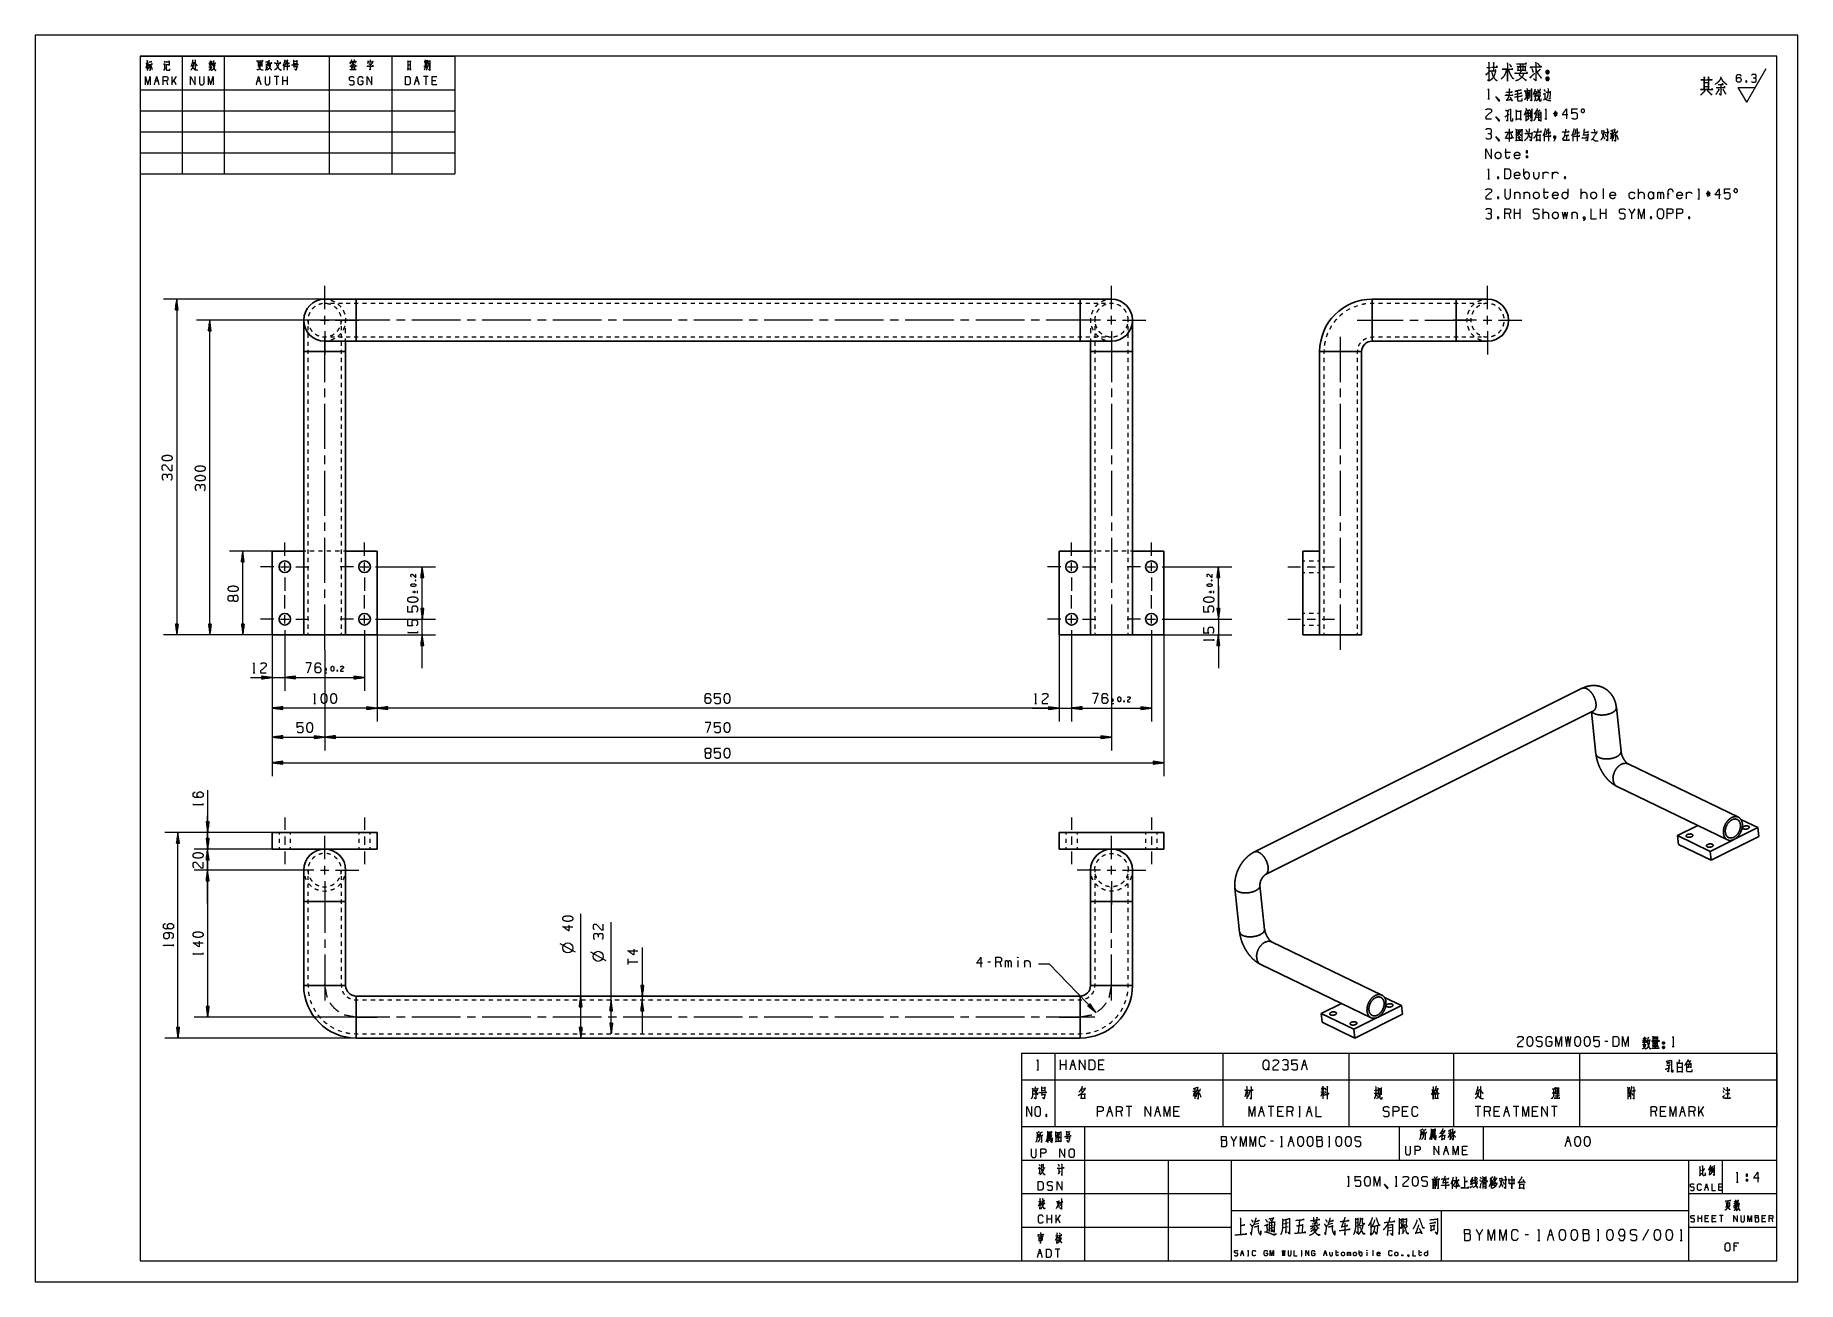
# Model space of a CAD drawing. Header units: millimetres. Extents: x 0 to 420, y 0 to 297.
import ezdxf

# ---------------------------------------------------------------- set-up
doc = ezdxf.new("R2010")
doc.units = ezdxf.units.MM
doc.layers.add('101', color=7, linetype='Continuous', true_color=0xffffff)

msp = doc.modelspace()

# ---------------------------------------------------------------- linework, layer by layer
at = {"layer": '101', "color": 133, "linetype": 'Continuous', "lineweight": 18}
for p, q in [((0, 297), (0, 0)), ((420, 297), (0, 297)), ((420, 0), (420, 297)), ((415, 292), (25, 292)), ((25, 292), (25, 5)), ((25, 292), (25, 264)), ((25, 292), (100, 292)), ((25, 292), (100, 292)), ((25, 292), (100, 292)), ((35, 292), (35, 264)), ((45, 292), (45, 264)), ((70, 292), (70, 264)), ((85, 292), (85, 264)), ((100, 292), (100, 264)), ((415, 5), (415, 292)), ((25, 284), (100, 284)), ((25, 279), (100, 279)), ((25, 274), (100, 274)), ((25, 269), (100, 269)), ((25, 264), (100, 264)), ((235, 37), (235, 5)), ((235, 37), (415, 37)), ((250, 37), (250, 5)), ((325, 37), (325, 29)), ((345, 37), (345, 29)), ((235, 29), (415, 29)), ((270, 29), (270, 5)), ((285, 29), (285, 5)), ((394, 29), (394, 5)), ((402, 29), (402, 21)), ((235, 21), (285, 21)), ((394, 21), (415, 21)), ((285, 17), (394, 17)), ((335, 17), (335, 5)), ((235, 13), (285, 13)), ((394, 13), (415, 13)), ((25, 5), (415, 5)), ((235, 5), (415, 5)), ((0, 0), (420, 0))]:
    msp.add_line(p, q, dxfattribs=at)
at = {"layer": '101', "color": 72, "linetype": 'Continuous', "lineweight": 18}
for p, q in [((26.57, 290.3), (26.35, 289.18)), ((26.36, 290.36), (26.98, 290.36)), ((26.69, 290.14), (26.91, 289.66)), ((30.74, 290.88), (30.87, 290.49)), ((31.13, 290.07), (31.22, 289.97)), ((37.42, 290.41), (37.77, 290.41)), ((41.69, 290.2), (41.43, 289.78)), ((41.53, 290.78), (41.66, 290.49)), ((41.88, 290.18), (42.11, 289.91)), ((42.14, 290.82), (41.95, 290.49)), ((53.11, 290.49), (53.99, 290.49)), ((53.11, 290.14), (53.98, 290.14)), ((54.01, 290.63), (54.01, 289.56)), ((55, 290.16), (55, 288.89)), ((55.02, 290.01), (55.35, 290.01)), ((55.4, 290.82), (55.37, 289.89)), ((59.27, 290.28), (59.27, 288.65)), ((61.56, 290.86), (62.32, 290.86)), ((61.56, 290.28), (62.32, 290.28)), ((61.73, 289.91), (61.56, 289.33)), ((62.33, 291.05), (62.33, 290.09)), ((76.04, 290.67), (76.21, 290.34)), ((92.86, 289.95), (93.25, 289.95)), ((93.22, 291.13), (93.33, 290.98)), ((27.11, 289.78), (26.88, 288.91)), ((27.56, 289.76), (27.87, 288.87)), ((28.66, 286.17), (29.22, 286.17)), ((30.65, 288.62), (30.93, 289.08)), ((31.62, 285.18), (31.34, 286.17)), ((32.63, 285.18), (32.63, 287.14)), ((33.59, 287.14), (32.63, 285.78)), ((33.59, 285.18), (33.04, 286.36)), ((41.4, 289.47), (42.16, 289.47)), ((52.94, 286.17), (53.49, 286.17)), ((53.1, 289.76), (53.98, 289.76)), ((58.02, 287.14), (56.9, 287.14)), ((57.46, 287.14), (57.46, 285.18)), ((59.02, 285.18), (59.02, 287.14)), ((60.14, 286.17), (59.02, 286.17)), ((60.14, 285.18), (60.14, 287.14)), ((61.6, 289.56), (62.33, 289.56)), ((75.31, 289.52), (75.48, 289.02)), ((75.35, 289.72), (76.07, 289.72)), ((75.6, 289.62), (75.76, 289.2)), ((76.13, 289.56), (75.92, 288.89)), ((90.65, 286.17), (91.2, 286.17)), ((93.6, 287.14), (92.49, 287.14)), ((92.92, 289.33), (92.65, 288.71)), ((93.05, 287.14), (93.05, 285.18)), ((93.18, 289.37), (93.28, 289.04)), ((93.75, 288.94), (94, 288.69)), ((95.45, 286.17), (94.61, 286.17)), ((345.9, 289.3), (346.8, 289.3)), ((346.8, 288.51), (347.94, 288.51)), ((346.11, 281.86), (346.54, 281.86)), ((355.18, 283.26), (355.86, 283.29)), ((355.54, 282.64), (355.86, 281.86)), ((356.14, 283.96), (356.28, 283.81)), ((356.19, 283.86), (356.19, 281.99)), ((356.48, 284.31), (356.62, 284.16)), ((359.37, 283.01), (359.68, 283.01)), ((359.51, 284.09), (359.72, 283.69)), ((355.18, 278.7), (355.18, 276.52)), ((355.38, 276.8), (356.03, 277.22)), ((355.75, 278.32), (355.75, 277.05)), ((355.87, 278.75), (356.05, 278.25)), ((356.51, 279.42), (356.76, 279.35)), ((357.58, 277.47), (358.7, 277.47)), ((357.62, 278.02), (358.72, 278.02)), ((357.73, 279), (358.42, 279)), ((358.5, 279.2), (358.17, 278.72)), ((362.76, 278.3), (361.75, 278.3)), ((361.93, 278.77), (362.6, 277.82)), ((362.58, 278.77), (361.93, 277.82)), ((362.24, 277.57), (362.24, 279)), ((351.14, 274.69), (351.32, 274.54)), ((351.23, 274.59), (351.23, 271.71)), ((359.61, 273.74), (359.61, 271.76)), ((359.77, 277.1), (360.2, 277.1)), ((366.44, 273.74), (366.44, 271.76)), ((373.15, 274.19), (373.82, 274.19)), ((375.27, 273.61), (376.03, 273.61)), ((375.6, 273.56), (375.34, 272.34)), ((375.74, 274.29), (375.74, 271.76)), ((375.78, 273.39), (375.99, 272.91)), ((376.26, 273.34), (375.94, 272.21)), ((376.17, 273.89), (376.95, 273.89)), ((376.19, 273.39), (376.33, 273.16)), ((376.77, 273.29), (377.18, 272.19)), ((377.02, 274.19), (376.84, 273.56)), ((350.21, 269.15), (351.53, 269.15)), ((354.76, 263.44), (354.76, 265.19)), ((355.26, 268.3), (355.59, 268.3)), ((355.26, 268.3), (355.26, 267.82)), ((346.11, 262.81), (346.54, 262.81)), ((348.51, 263.26), (348.67, 262.84)), ((359.31, 262.81), (359.31, 264.39)), ((361.59, 262.81), (361.59, 264.39)), ((364.45, 263.26), (364.61, 262.84)), ((368.42, 258.05), (368.42, 260.42)), ((373.64, 260.45), (373.64, 258.05)), ((382.08, 258.05), (382.08, 260.42)), ((348.51, 258.5), (348.67, 258.07)), ((352.48, 259.62), (352.48, 258.05)), ((354.76, 259.62), (354.76, 258.05)), ((359.31, 259.62), (360.64, 259.62)), ((385.68, 258.05), (385.68, 259.62)), ((386.63, 258.05), (386.63, 259.62)), ((389.33, 259.1), (388.91, 259.1)), ((393.46, 258.05), (393.46, 259.62)), ((396.2, 258.05), (396.62, 258.05)), ((399.18, 259.25), (398.17, 259.25)), ((399, 259.72), (398.35, 258.77)), ((398.35, 259.72), (399.02, 258.77)), ((398.67, 258.52), (398.67, 259.95)), ((348.51, 253.74), (348.67, 253.31)), ((351.55, 253.29), (351.22, 254.49)), ((352.48, 253.29), (352.48, 255.66)), ((353.83, 254.49), (352.48, 254.49)), ((353.83, 253.29), (353.83, 255.66)), ((359.31, 253.29), (359.31, 255.66)), ((366.14, 254.86), (366.14, 253.29)), ((372.97, 253.29), (372.97, 255.66)), ((374.32, 254.49), (372.97, 254.49)), ((374.32, 253.29), (374.32, 255.66)), ((381.15, 255.66), (380.47, 254.49)), ((384.94, 253.74), (385.1, 253.31)), ((394.04, 253.74), (394.2, 253.31)), ((89.92, 164.36), (90.72, 164.36)), ((90.32, 164.64), (90.32, 164.08)), ((90.5, 167.07), (90.71, 167.15)), ((91.11, 164.08), (91.11, 164.64)), ((279.64, 164.36), (280.44, 164.36)), ((280.04, 164.64), (280.04, 164.08)), ((280.22, 167.07), (280.43, 167.15)), ((280.83, 164.08), (280.83, 164.64)), ((91.13, 154.5), (91.13, 154.93)), ((280.85, 152.7), (280.85, 153.13)), ((51.9, 145.06), (52.32, 145.06)), ((69.5, 145.87), (68.94, 145.87)), ((68.94, 145.08), (69.5, 145.08)), ((69.22, 146.27), (69.22, 145.47)), ((71.93, 145.69), (72.01, 145.48)), ((256.72, 138.98), (256.72, 138.18)), ((66.35, 137.78), (66.77, 137.78)), ((238.17, 137.78), (238.6, 137.78)), ((257, 138.58), (256.44, 138.58)), ((256.44, 137.8), (257, 137.8)), ((259.43, 138.41), (259.51, 138.2)), ((39.98, 113.54), (39.98, 113.96)), ((32.92, 79.95), (32.92, 80.38)), ((128.74, 78.5), (125.09, 80.5)), ((39.98, 77.95), (39.98, 78.38)), ((136.01, 76.5), (132.36, 78.5)), ((141.19, 76.93), (141.19, 75.59)), ((141.19, 76.26), (143.56, 76.26)), ((227.64, 76.16), (226.96, 76.16)), ((230.25, 74.96), (229.91, 76.16)), ((231.18, 74.96), (231.18, 76.54)), ((234.13, 76.54), (234.13, 74.96)), ((235.73, 76.54), (235.73, 74.96)), ((374.72, 57.28), (374.05, 57.28)), ((382.99, 56.5), (383.91, 56.5)), ((383.35, 57.38), (383.03, 56.88)), ((383.15, 58.08), (383.31, 57.73)), ((383.58, 57.35), (383.86, 57.03)), ((383.89, 58.13), (383.66, 57.73)), ((390.1, 56.08), (390.53, 56.08)), ((235, 54.46), (243, 54.46)), ((235, 54.46), (235, 48.11)), ((238.67, 50.48), (239.09, 50.48)), ((243, 54.46), (243, 48.11)), ((243, 54.46), (283, 54.46)), ((244.3, 50.48), (244.3, 52.85)), ((245.64, 51.68), (244.3, 51.68)), ((245.64, 50.48), (245.64, 52.85)), ((246.91, 51.68), (247.58, 51.68)), ((254.41, 51.68), (253.41, 51.68)), ((283, 54.46), (283, 48.11)), ((283, 54.46), (313, 54.46)), ((302.09, 51.68), (302.76, 51.68)), ((313, 54.46), (313, 48.11)), ((313, 54.46), (338, 54.46)), ((338, 54.46), (368, 54.46)), ((338, 54.46), (338, 48.11)), ((368, 54.46), (415, 54.46)), ((368, 54.46), (368, 48.11)), ((388.83, 52.33), (388.96, 51.9)), ((389.12, 52.38), (389.26, 52.03)), ((389.56, 52.38), (389.36, 51.9)), ((391.22, 51.15), (392.4, 51.15)), ((391.23, 52.08), (392.4, 52.08)), ((392.42, 52.25), (392.42, 49.88)), ((415, 54.46), (415, 48.11)), ((235, 48.11), (243, 48.11)), ((235, 48.11), (235, 37)), ((239.76, 46.22), (240.58, 46.22)), ((240.59, 46.45), (240.59, 45.3)), ((243, 48.11), (283, 48.11)), ((243, 48.11), (243, 37)), ((283, 48.11), (313, 48.11)), ((283, 48.11), (283, 37)), ((307.33, 46.2), (307.61, 45.62)), ((313, 48.11), (313, 37)), ((313, 48.11), (338, 48.11)), ((320.7, 46.25), (320.7, 44.55)), ((338, 48.11), (338, 37)), ((338, 48.11), (368, 48.11)), ((368, 48.11), (368, 37)), ((368, 48.11), (415, 48.11)), ((380.84, 46.45), (381.02, 46.3)), ((391.22, 50.1), (392.38, 50.1)), ((402.21, 46.3), (402.51, 45.75)), ((415, 48.11), (415, 37)), ((239.76, 45.53), (240.58, 45.53)), ((239.95, 45.08), (239.76, 44.38)), ((239.81, 44.65), (240.59, 44.65)), ((249.23, 45.65), (249.55, 45.17)), ((275.88, 45.4), (276.64, 45.4)), ((276.21, 45.35), (275.95, 44.13)), ((276.35, 46.08), (276.35, 43.55)), ((276.39, 45.17), (276.6, 44.7)), ((276.87, 45.12), (276.55, 44)), ((276.78, 45.68), (277.56, 45.68)), ((276.8, 45.17), (276.94, 44.95)), ((277.38, 45.08), (277.79, 43.98)), ((277.63, 45.98), (277.45, 45.35)), ((288.6, 45.62), (288.21, 44.08)), ((288.74, 45.35), (289.04, 44.9)), ((306.72, 45.25), (306.32, 44.17)), ((306.37, 45.25), (307.18, 45.25)), ((306.49, 46.18), (306.62, 45.6)), ((306.87, 45.25), (307.18, 44.77)), ((307.15, 46.18), (306.94, 45.53)), ((307.31, 45.37), (307.52, 44.92)), ((319.06, 44.95), (319.87, 44.95)), ((319.15, 45.65), (319.82, 45.65)), ((320.1, 46.03), (320.7, 46.03)), ((333.02, 45.6), (332.74, 44.45)), ((343.6, 45.68), (344.03, 45.68)), ((361.81, 45.95), (361.81, 44.13)), ((362.25, 45.48), (363.03, 45.48)), ((379.52, 46.1), (379.87, 46.1)), ((380.17, 45.6), (380.17, 43.53)), ((402.12, 45.6), (402.42, 45.12)), ((240.85, 39.81), (240.99, 39.39)), ((255.72, 40.56), (256.39, 40.56)), ((259, 39.36), (258.67, 40.56)), ((261.28, 41.74), (259.94, 41.74)), ((260.61, 41.74), (260.61, 39.36)), ((267.1, 40.56), (267.77, 40.56)), ((272.33, 40.56), (271.32, 40.56)), ((291.86, 40.56), (292.53, 40.56)), ((295.14, 41.74), (293.8, 41.74)), ((294.47, 41.74), (294.47, 39.36)), ((297.08, 40.56), (296.08, 40.56)), ((299.7, 39.36), (299.36, 40.56)), ((301.12, 41.74), (301.46, 41.74)), ((301.12, 39.36), (301.46, 39.36)), ((301.3, 41.74), (301.3, 39.36)), ((303.24, 40.56), (303.91, 40.56)), ((326.85, 40.56), (325.84, 40.56)), ((344.45, 41.74), (343.11, 41.74)), ((343.78, 41.74), (343.78, 39.36)), ((346.73, 39.36), (346.39, 40.56)), ((348.67, 40.56), (347.66, 40.56)), ((350.27, 40.56), (350.94, 40.56)), ((353.56, 41.74), (352.21, 41.74)), ((352.88, 41.74), (352.88, 39.36)), ((357.77, 40.56), (356.76, 40.56)), ((362.66, 41.74), (361.32, 41.74)), ((361.99, 41.74), (361.99, 39.36)), ((386.37, 39.36), (386.04, 40.56)), ((388.31, 40.56), (387.31, 40.56)), ((392.19, 40.56), (392.87, 40.56)), ((395.48, 39.36), (395.14, 40.56)), ((396.41, 39.36), (396.41, 41.74)), ((397.58, 41.74), (396.41, 40.09)), ((397.58, 39.36), (396.91, 40.79)), ((235, 37), (243, 37)), ((241.5, 33.66), (242.04, 33.81)), ((241.79, 35.05), (241.78, 33.74)), ((243, 37), (283, 37)), ((283, 37), (313, 37)), ((286.27, 34.64), (285.6, 33.46)), ((308.19, 34.64), (308.52, 34.64)), ((308.36, 34.64), (308.36, 32.26)), ((313, 37), (338, 37)), ((332.92, 34.28), (333.47, 34.43)), ((333.22, 35.67), (333.2, 34.36)), ((336.72, 35.38), (337.43, 35.58)), ((338, 37), (368, 37)), ((368, 37), (415, 37)), ((295.04, 33.46), (294.37, 33.46)), ((296.77, 32.26), (297.19, 32.26)), ((298.92, 33.46), (299.59, 33.46)), ((308.19, 32.26), (308.52, 32.26)), ((335.89, 31.26), (336.48, 31.26)), ((341.01, 31.26), (340.12, 31.26)), ((364.94, 33.46), (365.61, 33.46)), ((396.78, 26.5), (397.1, 26.62)), ((312.7, 22.74), (313.13, 22.74)), ((324.09, 22.74), (324.51, 22.74)), ((333.32, 25.06), (333.56, 24.61)), ((333.4, 22.44), (333.58, 22.16)), ((334.08, 25.06), (333.86, 24.61)), ((336.92, 22.99), (336.83, 23.16)), ((337.66, 24.01), (337.66, 22.16)), ((338.91, 22.94), (338.82, 22.74)), ((344.2, 24.34), (344.4, 23.91)), ((344.29, 22.46), (344.49, 22.26)), ((344.33, 24.96), (344.54, 24.56)), ((344.33, 22.36), (344.54, 23.46)), ((344.75, 24.01), (345.88, 24.01)), ((344.91, 23.66), (345.64, 23.66)), ((344.96, 24.46), (345.37, 24.46)), ((344.96, 22.81), (345.65, 22.81)), ((344.98, 24.86), (345.64, 24.86)), ((345, 23.29), (345.62, 23.29)), ((345.35, 24.64), (345.35, 24.01)), ((345.65, 25.06), (345.65, 24.09)), ((345.97, 24.14), (345.88, 23.74)), ((347.59, 24.39), (347.75, 24.04)), ((347.66, 23.11), (347.98, 22.59)), ((348.85, 24.59), (349.52, 24.59)), ((398.04, 22.56), (398.48, 22.56)), ((401.88, 22.56), (401.21, 22.56)), ((405.37, 23.74), (405.8, 23.74)), ((407.69, 24.46), (408.02, 24.46)), ((407.69, 24.46), (407.69, 23.99)), ((239.62, 19.15), (239.06, 19.01)), ((239.43, 18.9), (239.63, 18.63)), ((404.78, 18.63), (405.57, 18.79)), ((405.68, 18.57), (406.23, 18.69)), ((241.17, 13.94), (241.17, 15.91)), ((242.28, 14.94), (241.17, 14.94)), ((242.28, 13.94), (242.28, 15.91)), ((244.25, 15.91), (243.29, 14.54)), ((243.29, 13.94), (243.29, 15.91)), ((244.25, 13.94), (243.7, 15.12)), ((290.64, 13.69), (291.54, 13.94)), ((294.25, 13.42), (295.03, 13.59)), ((294.25, 12.8), (295.08, 13)), ((297.47, 12.9), (298.59, 13.18)), ((298.54, 14.01), (297.49, 13.73)), ((301.25, 14.63), (300.98, 11.62)), ((304.3, 13.8), (305.66, 14.04)), ((308.32, 13.69), (309.22, 13.94)), ((315.02, 14.01), (314.63, 13.94)), ((315, 13.25), (314.63, 13.14)), ((323.17, 12.9), (322.32, 12.8)), ((323.85, 14.45), (323.66, 14.35)), ((326.44, 14.25), (325.93, 14.18)), ((396.24, 14.25), (396.24, 15.82)), ((397.13, 15.04), (396.24, 15.04)), ((397.13, 14.25), (397.13, 15.82)), ((398.6, 15.04), (397.94, 15.04)), ((400.3, 15.04), (399.63, 15.04)), ((402.22, 15.82), (401.33, 15.82)), ((401.78, 15.82), (401.78, 14.25)), ((412.18, 15.04), (411.51, 15.04)), ((414.1, 14.25), (413.88, 15.04)), ((239.32, 10.28), (239.85, 10.36)), ((243.7, 10.96), (243.12, 10.84)), ((243.49, 10.67), (243.68, 10.43)), ((322.32, 12.14), (323.17, 12.25)), ((344.87, 12.47), (344.13, 11.17)), ((355.81, 11.17), (355.07, 11.17)), ((358.04, 9.85), (358.5, 9.85)), ((360.73, 11.17), (361.47, 11.17)), ((372.22, 12.47), (372.59, 12.47)), ((372.22, 9.85), (372.59, 9.85)), ((372.41, 12.47), (372.41, 9.85)), ((384.47, 12.47), (382.99, 9.85)), ((391.98, 9.85), (392.45, 9.85)), ((405.52, 8.46), (404.84, 8.46)), ((239.1, 6.79), (239.66, 6.79)), ((244.18, 7.77), (243.07, 7.77)), ((243.62, 7.77), (243.62, 5.8)), ((287.41, 6.84), (287.78, 6.84)), ((288.91, 7.48), (289.1, 7.48)), ((288.91, 6.17), (289.1, 6.17)), ((289.01, 7.48), (289.01, 6.17)), ((301.64, 7.48), (301.83, 7.48)), ((301.64, 6.17), (301.83, 6.17)), ((301.74, 7.48), (301.74, 6.17)), ((307.21, 6.84), (307.58, 6.84)), ((309.85, 7.04), (310.59, 7.04)), ((312.68, 6.17), (312.68, 7.04)), ((315.51, 6.52), (315.51, 7.48)), ((317.3, 7.04), (317.3, 6.17)), ((318.71, 7.5), (318.71, 6.17)), ((329.66, 7.04), (330.39, 7.04))]:
    msp.add_line(p, q, dxfattribs=at)
at = {"layer": '101', "color": 43, "linetype": 'Continuous', "lineweight": 18}
for p, q in [((407.67, 286.16), (407.8, 285.83)), ((407.85, 281.07), (412.47, 289.07)), ((407.85, 281.07), (405.84, 284.57)), ((405.84, 284.57), (409.87, 284.57))]:
    msp.add_line(p, q, dxfattribs=at)
at = {"layer": '101', "color": 151, "linetype": 'Continuous', "lineweight": 18}
for p, q in [((68.97, 231.7), (68.97, 237.28)), ((256.47, 231.7), (256.47, 237.28)), ((346.07, 231.7), (346.07, 237.28)), ((66.37, 229.11), (60.79, 229.11)), ((67.96, 229.11), (69.97, 229.11)), ((68.97, 228.1), (68.97, 230.11)), ((71.56, 229.11), (77.14, 229.11)), ((88.13, 229.11), (86.12, 229.11)), ((101.33, 229.11), (89.71, 229.11)), ((104.92, 229.11), (102.92, 229.11)), ((118.13, 229.11), (106.51, 229.11)), ((121.72, 229.11), (119.72, 229.11)), ((134.93, 229.11), (123.31, 229.11)), ((138.52, 229.11), (136.51, 229.11)), ((151.73, 229.11), (140.11, 229.11)), ((155.32, 229.11), (153.31, 229.11)), ((168.52, 229.11), (156.91, 229.11)), ((172.12, 229.11), (170.11, 229.11)), ((185.32, 229.11), (173.71, 229.11)), ((188.92, 229.11), (186.91, 229.11)), ((202.12, 229.11), (190.5, 229.11)), ((205.71, 229.11), (203.71, 229.11)), ((218.92, 229.11), (207.3, 229.11)), ((222.51, 229.11), (220.51, 229.11)), ((235.72, 229.11), (224.1, 229.11)), ((239.31, 229.11), (237.3, 229.11)), ((253.87, 229.11), (248.29, 229.11)), ((255.46, 229.11), (257.47, 229.11)), ((256.47, 228.1), (256.47, 230.11)), ((259.06, 229.11), (264.64, 229.11)), ((327.57, 229.11), (329.58, 229.11)), ((343.48, 229.11), (337.9, 229.11)), ((345.07, 229.11), (347.08, 229.11)), ((346.07, 228.1), (346.07, 230.11)), ((348.66, 229.11), (354.25, 229.11)), ((68.97, 226.52), (68.97, 220.93)), ((256.47, 226.52), (256.47, 220.93)), ((346.07, 226.52), (346.07, 220.93)), ((68.97, 210.79), (68.97, 212.8)), ((256.47, 212.8), (256.47, 210.79)), ((311.07, 210.79), (311.07, 212.8)), ((68.97, 198.43), (68.97, 209.2)), ((256.47, 209.2), (256.47, 198.43)), ((311.07, 198.43), (311.07, 209.2)), ((68.97, 194.83), (68.97, 196.84)), ((68.97, 182.47), (68.97, 193.25)), ((256.47, 196.84), (256.47, 194.83)), ((256.47, 193.25), (256.47, 182.47)), ((311.07, 194.83), (311.07, 196.84)), ((311.07, 182.47), (311.07, 193.25)), ((68.97, 178.88), (68.97, 180.88)), ((256.47, 180.88), (256.47, 178.88)), ((311.07, 178.88), (311.07, 180.88)), ((68.97, 166.51), (68.97, 177.29)), ((256.47, 177.29), (256.47, 166.51)), ((311.07, 166.51), (311.07, 177.29)), ((59.47, 172.95), (59.47, 176.12)), ((78.47, 172.95), (78.47, 176.12)), ((246.97, 172.95), (246.97, 176.12)), ((265.97, 172.95), (265.97, 176.12)), ((56.87, 170.36), (53.7, 170.36)), ((58.46, 170.36), (60.47, 170.36)), ((59.47, 169.35), (59.47, 171.36)), ((62.06, 170.36), (65.23, 170.36)), ((75.87, 170.36), (72.7, 170.36)), ((77.46, 170.36), (79.47, 170.36)), ((78.47, 169.35), (78.47, 171.36)), ((81.06, 170.36), (84.23, 170.36)), ((244.37, 170.36), (241.2, 170.36)), ((245.96, 170.36), (247.97, 170.36)), ((246.97, 169.35), (246.97, 171.36)), ((249.56, 170.36), (252.73, 170.36)), ((263.37, 170.36), (260.2, 170.36)), ((264.96, 170.36), (266.97, 170.36)), ((265.97, 169.35), (265.97, 171.36)), ((268.56, 170.36), (271.73, 170.36)), ((298.52, 170.36), (301.48, 170.36)), ((303.07, 170.36), (305.08, 170.36)), ((306.66, 170.36), (309.62, 170.36)), ((59.47, 167.77), (59.47, 164.59)), ((68.97, 162.92), (68.97, 164.93)), ((78.47, 167.77), (78.47, 164.59)), ((246.97, 167.77), (246.97, 164.59)), ((256.47, 164.93), (256.47, 162.92)), ((265.97, 167.77), (265.97, 164.59)), ((311.07, 162.92), (311.07, 164.93)), ((59.47, 160.45), (59.47, 163.62)), ((78.47, 160.45), (78.47, 163.62)), ((246.97, 160.45), (246.97, 163.62)), ((265.97, 160.45), (265.97, 163.62)), ((56.87, 157.86), (53.7, 157.86)), ((58.46, 157.86), (60.47, 157.86)), ((59.47, 156.85), (59.47, 158.86)), ((62.06, 157.86), (65.23, 157.86)), ((75.87, 157.86), (72.7, 157.86)), ((77.46, 157.86), (79.47, 157.86)), ((78.47, 156.85), (78.47, 158.86)), ((81.06, 157.86), (84.23, 157.86)), ((244.37, 157.86), (241.2, 157.86)), ((245.96, 157.86), (247.97, 157.86)), ((246.97, 156.85), (246.97, 158.86)), ((249.56, 157.86), (252.73, 157.86)), ((263.37, 157.86), (260.2, 157.86)), ((264.96, 157.86), (266.97, 157.86)), ((265.97, 156.85), (265.97, 158.86)), ((268.56, 157.86), (271.73, 157.86)), ((298.52, 157.86), (301.48, 157.86)), ((303.07, 157.86), (305.08, 157.86)), ((306.66, 157.86), (309.62, 157.86)), ((59.47, 155.27), (59.47, 152.09)), ((78.47, 155.27), (78.47, 152.09)), ((246.97, 155.27), (246.97, 152.09)), ((265.97, 155.27), (265.97, 152.09)), ((59.47, 110.62), (59.47, 107.66)), ((78.47, 110.62), (78.47, 107.66)), ((246.97, 110.62), (246.97, 107.66)), ((265.97, 110.62), (265.97, 107.66)), ((59.47, 106.08), (59.47, 104.07)), ((68.97, 100.66), (68.97, 106.25)), ((78.47, 106.08), (78.47, 104.07)), ((246.97, 106.08), (246.97, 104.07)), ((256.47, 100.66), (256.47, 106.25)), ((265.97, 106.08), (265.97, 104.07)), ((59.47, 102.48), (59.47, 99.52)), ((78.47, 102.48), (78.47, 99.52)), ((246.97, 102.48), (246.97, 99.52)), ((265.97, 102.48), (265.97, 99.52)), ((66.37, 98.07), (60.79, 98.07)), ((67.96, 98.07), (69.97, 98.07)), ((68.97, 97.07), (68.97, 99.08)), ((71.56, 98.07), (77.14, 98.07)), ((253.87, 98.07), (248.29, 98.07)), ((255.46, 98.07), (257.47, 98.07)), ((256.47, 97.07), (256.47, 99.08)), ((259.06, 98.07), (264.64, 98.07)), ((68.97, 95.48), (68.97, 89.9)), ((256.47, 95.48), (256.47, 89.9)), ((68.97, 81.58), (68.97, 79.57)), ((256.47, 79.57), (256.47, 81.58)), ((88.13, 63.07), (86.12, 63.07)), ((101.33, 63.07), (89.71, 63.07)), ((104.92, 63.07), (102.92, 63.07)), ((118.13, 63.07), (106.51, 63.07)), ((121.72, 63.07), (119.72, 63.07)), ((134.93, 63.07), (123.31, 63.07)), ((138.52, 63.07), (136.51, 63.07)), ((151.73, 63.07), (140.11, 63.07)), ((155.32, 63.07), (153.31, 63.07)), ((168.52, 63.07), (156.91, 63.07)), ((172.12, 63.07), (170.11, 63.07)), ((185.32, 63.07), (173.71, 63.07)), ((188.92, 63.07), (186.91, 63.07)), ((202.12, 63.07), (190.5, 63.07)), ((205.71, 63.07), (203.71, 63.07)), ((218.92, 63.07), (207.3, 63.07)), ((222.51, 63.07), (220.51, 63.07)), ((235.72, 63.07), (224.1, 63.07)), ((239.31, 63.07), (237.3, 63.07))]:
    msp.add_line(p, q, dxfattribs=at)
at = {"layer": '101', "color": 22, "linetype": 'Continuous', "lineweight": 18}
for p, q in [((76.47, 234.11), (30.55, 234.11)), ((33.72, 234.11), (33.39, 231.57)), ((33.39, 231.57), (33.39, 231.6)), ((33.39, 231.57), (33.39, 231.6)), ((33.39, 231.57), (34.06, 231.57)), ((33.44, 231.57), (33.44, 231.99)), ((33.49, 231.57), (33.49, 232.37)), ((33.54, 231.57), (33.54, 232.76)), ((33.6, 231.57), (33.6, 233.14)), ((33.65, 231.57), (33.65, 233.53)), ((33.7, 231.57), (33.7, 233.92)), ((33.72, 234.11), (33.72, 154.11)), ((34.06, 231.57), (33.72, 234.11)), ((33.75, 231.57), (33.75, 233.92)), ((33.8, 231.57), (33.8, 233.53)), ((33.85, 231.57), (33.85, 233.14)), ((33.9, 231.57), (33.9, 232.76)), ((33.95, 231.57), (33.95, 232.37)), ((34, 231.57), (34, 231.99)), ((34.05, 231.57), (34.05, 231.6)), ((34.05, 231.57), (34.05, 231.6)), ((72.92, 229.11), (38.43, 229.11)), ((41.6, 229.11), (41.27, 226.57)), ((41.32, 226.57), (41.32, 226.99)), ((41.38, 226.57), (41.38, 227.37)), ((41.43, 226.57), (41.43, 227.76)), ((41.48, 226.57), (41.48, 228.14)), ((41.53, 226.57), (41.53, 228.53)), ((41.58, 226.57), (41.58, 228.92)), ((41.94, 226.57), (41.6, 229.11)), ((41.6, 154.11), (41.6, 229.11)), ((41.63, 226.57), (41.63, 228.92)), ((41.68, 226.57), (41.68, 228.53)), ((41.73, 226.57), (41.73, 228.14)), ((41.78, 226.57), (41.78, 227.76)), ((41.83, 226.57), (41.83, 227.37)), ((41.88, 226.57), (41.88, 226.99)), ((41.27, 226.57), (41.27, 226.6)), ((41.27, 226.57), (41.27, 226.6)), ((41.27, 226.57), (41.94, 226.57)), ((41.93, 226.57), (41.93, 226.6)), ((41.93, 226.57), (41.93, 226.6)), ((59.47, 174.11), (46.28, 174.11)), ((49.45, 174.11), (49.12, 171.57)), ((49.22, 171.57), (49.22, 172.37)), ((49.28, 171.57), (49.28, 172.76)), ((49.33, 171.57), (49.33, 173.14)), ((49.38, 171.57), (49.38, 173.53)), ((49.43, 171.57), (49.43, 173.92)), ((49.79, 171.57), (49.45, 174.11)), ((49.45, 154.11), (49.45, 174.11)), ((49.48, 171.57), (49.48, 173.92)), ((49.53, 171.57), (49.53, 173.53)), ((49.58, 171.57), (49.58, 173.14)), ((49.63, 171.57), (49.63, 172.76)), ((49.68, 171.57), (49.68, 172.37)), ((49.12, 171.57), (49.12, 171.6)), ((49.12, 171.57), (49.12, 171.6)), ((49.12, 171.57), (49.79, 171.57)), ((49.17, 171.57), (49.17, 171.99)), ((49.73, 171.57), (49.73, 171.99)), ((49.78, 171.57), (49.78, 171.6)), ((49.78, 171.57), (49.78, 171.6)), ((84.23, 170.36), (95.4, 170.36)), ((92.22, 170.36), (91.89, 167.82)), ((91.94, 167.82), (91.94, 168.24)), ((91.99, 167.82), (91.99, 168.62)), ((92.05, 167.82), (92.05, 169.01)), ((92.1, 167.82), (92.1, 169.39)), ((92.15, 167.82), (92.15, 169.78)), ((92.2, 167.82), (92.2, 170.17)), ((92.22, 157.86), (92.22, 170.36)), ((92.56, 167.82), (92.22, 170.36)), ((92.25, 167.82), (92.25, 170.17)), ((92.3, 167.82), (92.3, 169.78)), ((92.35, 167.82), (92.35, 169.39)), ((92.4, 167.82), (92.4, 169.01)), ((92.45, 167.82), (92.45, 168.62)), ((92.5, 167.82), (92.5, 168.24)), ((271.73, 170.36), (285.11, 170.36)), ((281.94, 170.36), (281.6, 167.82)), ((281.66, 167.82), (281.66, 168.24)), ((281.71, 167.82), (281.71, 168.62)), ((281.76, 167.82), (281.76, 169.01)), ((281.81, 167.82), (281.81, 169.39)), ((281.86, 167.82), (281.86, 169.78)), ((281.91, 167.82), (281.91, 170.17)), ((281.94, 157.86), (281.94, 170.36)), ((282.27, 167.82), (281.94, 170.36)), ((281.96, 167.82), (281.96, 170.17)), ((282.02, 167.82), (282.02, 169.78)), ((282.07, 167.82), (282.07, 169.39)), ((282.12, 167.82), (282.12, 169.01)), ((282.17, 167.82), (282.17, 168.62)), ((282.22, 167.82), (282.22, 168.24)), ((91.89, 167.82), (91.89, 167.85)), ((91.89, 167.82), (91.89, 167.85)), ((91.89, 167.82), (92.56, 167.82)), ((92.22, 146.17), (92.22, 165.8)), ((92.55, 167.82), (92.55, 167.85)), ((92.55, 167.82), (92.55, 167.85)), ((281.6, 167.82), (282.27, 167.82)), ((281.61, 167.82), (281.61, 167.85)), ((281.61, 167.82), (281.61, 167.85)), ((281.94, 165.8), (281.94, 146.17)), ((282.27, 167.82), (282.27, 167.85)), ((282.27, 167.82), (282.27, 167.85)), ((91.89, 160.4), (92.22, 157.86)), ((92.56, 160.4), (91.89, 160.4)), ((92.56, 160.4), (91.89, 160.4)), ((91.89, 160.4), (91.89, 160.37)), ((91.89, 160.4), (91.89, 160.37)), ((91.89, 160.4), (91.89, 160.37)), ((91.89, 160.4), (91.89, 160.37)), ((91.89, 160.4), (92.22, 157.86)), ((91.94, 160.4), (91.94, 159.98)), ((91.94, 160.4), (91.94, 159.98)), ((91.99, 160.4), (91.99, 159.59)), ((91.99, 160.4), (91.99, 159.59)), ((92.05, 160.4), (92.05, 159.21)), ((92.05, 160.4), (92.05, 159.21)), ((92.1, 160.4), (92.1, 158.82)), ((92.1, 160.4), (92.1, 158.82)), ((92.15, 160.4), (92.15, 158.44)), ((92.15, 160.4), (92.15, 158.44)), ((92.2, 160.4), (92.2, 158.05)), ((92.2, 160.4), (92.2, 158.05)), ((92.22, 157.86), (92.56, 160.4)), ((92.22, 157.86), (92.56, 160.4)), ((92.25, 160.4), (92.25, 158.05)), ((92.25, 160.4), (92.25, 158.05)), ((92.3, 160.4), (92.3, 158.44)), ((92.3, 160.4), (92.3, 158.44)), ((92.35, 160.4), (92.35, 158.82)), ((92.35, 160.4), (92.35, 158.82)), ((92.4, 160.4), (92.4, 159.21)), ((92.4, 160.4), (92.4, 159.21)), ((92.45, 160.4), (92.45, 159.59)), ((92.45, 160.4), (92.45, 159.59)), ((92.5, 160.4), (92.5, 159.98)), ((92.5, 160.4), (92.5, 159.98)), ((92.55, 160.4), (92.55, 160.37)), ((92.55, 160.4), (92.55, 160.37)), ((92.55, 160.4), (92.55, 160.37)), ((92.55, 160.4), (92.55, 160.37)), ((281.6, 160.4), (281.94, 157.86)), ((282.27, 160.4), (281.6, 160.4)), ((281.6, 160.4), (281.94, 157.86)), ((282.27, 160.4), (281.6, 160.4)), ((281.61, 160.4), (281.61, 160.37)), ((281.61, 160.4), (281.61, 160.37)), ((281.61, 160.4), (281.61, 160.37)), ((281.61, 160.4), (281.61, 160.37)), ((281.66, 160.4), (281.66, 159.98)), ((281.66, 160.4), (281.66, 159.98)), ((281.71, 160.4), (281.71, 159.59)), ((281.71, 160.4), (281.71, 159.59)), ((281.76, 160.4), (281.76, 159.21)), ((281.76, 160.4), (281.76, 159.21)), ((281.81, 160.4), (281.81, 158.82)), ((281.81, 160.4), (281.81, 158.82)), ((281.86, 160.4), (281.86, 158.44)), ((281.86, 160.4), (281.86, 158.44)), ((281.91, 160.4), (281.91, 158.05)), ((281.91, 160.4), (281.91, 158.05)), ((281.94, 157.86), (282.27, 160.4)), ((281.94, 157.86), (282.27, 160.4)), ((281.96, 160.4), (281.96, 158.05)), ((281.96, 160.4), (281.96, 158.05)), ((282.02, 160.4), (282.02, 158.44)), ((282.02, 160.4), (282.02, 158.44)), ((282.07, 160.4), (282.07, 158.82)), ((282.07, 160.4), (282.07, 158.82)), ((282.12, 160.4), (282.12, 159.21)), ((282.12, 160.4), (282.12, 159.21)), ((282.17, 160.4), (282.17, 159.59)), ((282.17, 160.4), (282.17, 159.59)), ((282.22, 160.4), (282.22, 159.98)), ((282.22, 160.4), (282.22, 159.98)), ((282.27, 160.4), (282.27, 160.37)), ((282.27, 160.4), (282.27, 160.37)), ((282.27, 160.4), (282.27, 160.37)), ((282.27, 160.4), (282.27, 160.37)), ((33.39, 156.65), (33.72, 154.11)), ((34.06, 156.65), (33.39, 156.65)), ((33.39, 156.65), (33.39, 156.62)), ((33.39, 156.65), (33.39, 156.62)), ((33.44, 156.65), (33.44, 156.23)), ((33.49, 156.65), (33.49, 155.84)), ((33.54, 156.65), (33.54, 155.46)), ((33.6, 156.65), (33.6, 155.07)), ((33.65, 156.65), (33.65, 154.69)), ((33.7, 156.65), (33.7, 154.3)), ((33.72, 154.11), (34.06, 156.65)), ((33.75, 156.65), (33.75, 154.3)), ((33.8, 156.65), (33.8, 154.69)), ((33.85, 156.65), (33.85, 155.07)), ((33.9, 156.65), (33.9, 155.46)), ((33.95, 156.65), (33.95, 155.84)), ((34, 156.65), (34, 156.23)), ((34.05, 156.65), (34.05, 156.62)), ((34.05, 156.65), (34.05, 156.62)), ((41.94, 156.65), (41.27, 156.65)), ((41.27, 156.65), (41.6, 154.11)), ((41.27, 156.65), (41.27, 156.62)), ((41.27, 156.65), (41.27, 156.62)), ((41.32, 156.65), (41.32, 156.23)), ((41.38, 156.65), (41.38, 155.84)), ((41.43, 156.65), (41.43, 155.46)), ((41.48, 156.65), (41.48, 155.07)), ((41.53, 156.65), (41.53, 154.69)), ((41.58, 156.65), (41.58, 154.3)), ((41.6, 154.11), (41.94, 156.65)), ((41.63, 156.65), (41.63, 154.3)), ((41.68, 156.65), (41.68, 154.69)), ((41.73, 156.65), (41.73, 155.07)), ((41.78, 156.65), (41.78, 155.46)), ((41.83, 156.65), (41.83, 155.84)), ((41.88, 156.65), (41.88, 156.23)), ((41.93, 156.65), (41.93, 156.62)), ((41.93, 156.65), (41.93, 156.62)), ((49.12, 156.65), (49.12, 156.62)), ((49.12, 156.65), (49.12, 156.62)), ((49.79, 156.65), (49.12, 156.65)), ((49.12, 156.65), (49.45, 154.11)), ((49.17, 156.65), (49.17, 156.23)), ((49.22, 156.65), (49.22, 155.84)), ((49.28, 156.65), (49.28, 155.46)), ((49.33, 156.65), (49.33, 155.07)), ((49.38, 156.65), (49.38, 154.69)), ((49.43, 156.65), (49.43, 154.3)), ((49.45, 154.11), (49.79, 156.65)), ((49.48, 156.65), (49.48, 154.3)), ((49.53, 156.65), (49.53, 154.69)), ((49.58, 156.65), (49.58, 155.07)), ((49.63, 156.65), (49.63, 155.46)), ((49.68, 156.65), (49.68, 155.84)), ((49.73, 156.65), (49.73, 156.23)), ((49.78, 156.65), (49.78, 156.62)), ((49.78, 156.65), (49.78, 156.62)), ((84.23, 157.86), (95.4, 157.86)), ((84.23, 157.86), (95.4, 157.86)), ((271.73, 157.86), (285.11, 157.86)), ((271.73, 157.86), (285.11, 157.86)), ((56.47, 154.11), (30.55, 154.11)), ((63.97, 154.11), (38.43, 154.11)), ((63.97, 154.11), (46.28, 154.11)), ((56.47, 154.11), (56.47, 140.79)), ((56.47, 154.11), (56.47, 133.51)), ((56.47, 154.11), (56.47, 120.5)), ((56.47, 154.11), (56.47, 126.59)), ((59.47, 152.09), (59.47, 140.79)), ((59.47, 152.09), (59.47, 140.79)), ((78.47, 152.09), (78.47, 140.79)), ((81.47, 154.11), (95.4, 154.11)), ((81.47, 154.11), (81.47, 133.51)), ((81.47, 154.11), (81.47, 133.51)), ((92.22, 154.11), (91.89, 151.57)), ((91.89, 151.57), (91.89, 151.6)), ((91.89, 151.57), (91.89, 151.6)), ((91.89, 151.57), (92.56, 151.57)), ((91.94, 151.57), (91.94, 151.99)), ((91.99, 151.57), (91.99, 152.37)), ((92.05, 151.57), (92.05, 152.76)), ((92.1, 151.57), (92.1, 153.14)), ((92.15, 151.57), (92.15, 153.53)), ((92.2, 151.57), (92.2, 153.92)), ((92.56, 151.57), (92.22, 154.11)), ((92.25, 151.57), (92.25, 153.92)), ((92.3, 151.57), (92.3, 153.53)), ((92.35, 151.57), (92.35, 153.14)), ((92.4, 151.57), (92.4, 152.76)), ((92.45, 151.57), (92.45, 152.37)), ((92.5, 151.57), (92.5, 151.99)), ((92.55, 151.57), (92.55, 151.6)), ((92.55, 151.57), (92.55, 151.6)), ((243.97, 154.11), (243.97, 133.51)), ((243.97, 154.11), (243.97, 133.51)), ((246.97, 152.09), (246.97, 133.51)), ((246.97, 152.09), (246.97, 133.51)), ((256.47, 154.11), (256.47, 126.59)), ((265.97, 152.09), (265.97, 133.51)), ((268.97, 154.11), (285.11, 154.11)), ((268.97, 154.11), (268.97, 120.5)), ((281.94, 154.11), (281.6, 151.57)), ((281.6, 151.57), (282.27, 151.57)), ((281.61, 151.57), (281.61, 151.6)), ((281.61, 151.57), (281.61, 151.6)), ((281.66, 151.57), (281.66, 151.99)), ((281.71, 151.57), (281.71, 152.37)), ((281.76, 151.57), (281.76, 152.76)), ((281.81, 151.57), (281.81, 153.14)), ((281.86, 151.57), (281.86, 153.53)), ((281.91, 151.57), (281.91, 153.92)), ((282.27, 151.57), (281.94, 154.11)), ((281.96, 151.57), (281.96, 153.92)), ((282.02, 151.57), (282.02, 153.53)), ((282.07, 151.57), (282.07, 153.14)), ((282.12, 151.57), (282.12, 152.76)), ((282.17, 151.57), (282.17, 152.37)), ((282.22, 151.57), (282.22, 151.99)), ((282.27, 151.57), (282.27, 151.6)), ((282.27, 151.57), (282.27, 151.6)), ((68.97, 150.56), (68.97, 126.59)), ((68.97, 150.56), (68.97, 126.59)), ((51.26, 143.97), (67.4, 143.97)), ((53.93, 144.3), (53.96, 144.3)), ((53.93, 144.3), (53.93, 143.63)), ((53.93, 144.3), (53.96, 144.3)), ((56.47, 143.97), (53.93, 144.3)), ((53.93, 144.25), (54.34, 144.25)), ((53.93, 144.2), (54.73, 144.2)), ((53.93, 144.15), (55.12, 144.15)), ((53.93, 144.1), (55.5, 144.1)), ((53.93, 144.04), (55.89, 144.04)), ((53.93, 143.99), (56.27, 143.99)), ((53.93, 143.63), (56.47, 143.97)), ((53.93, 143.94), (56.27, 143.94)), ((53.93, 143.89), (55.89, 143.89)), ((53.93, 143.84), (55.5, 143.84)), ((53.93, 143.79), (55.12, 143.79)), ((53.93, 143.74), (54.73, 143.74)), ((53.93, 143.69), (54.34, 143.69)), ((53.93, 143.64), (53.96, 143.64)), ((53.93, 143.64), (53.96, 143.64)), ((62.01, 144.3), (59.47, 143.97)), ((62.01, 144.3), (59.47, 143.97)), ((59.47, 143.97), (62.01, 143.63)), ((59.47, 143.97), (62.01, 143.63)), ((59.47, 143.97), (78.47, 143.97)), ((62.01, 143.99), (59.66, 143.99)), ((62.01, 143.99), (59.66, 143.99)), ((62.01, 143.94), (59.66, 143.94)), ((62.01, 143.94), (59.66, 143.94)), ((62.01, 144.04), (60.04, 144.04)), ((62.01, 144.04), (60.04, 144.04)), ((62.01, 143.89), (60.04, 143.89)), ((62.01, 143.89), (60.04, 143.89)), ((62.01, 144.1), (60.43, 144.1)), ((62.01, 144.1), (60.43, 144.1)), ((62.01, 143.84), (60.43, 143.84)), ((62.01, 143.84), (60.43, 143.84)), ((62.01, 144.15), (60.82, 144.15)), ((62.01, 144.15), (60.82, 144.15)), ((62.01, 143.79), (60.82, 143.79)), ((62.01, 143.79), (60.82, 143.79)), ((62.01, 144.2), (61.2, 144.2)), ((62.01, 144.2), (61.2, 144.2)), ((62.01, 143.74), (61.2, 143.74)), ((62.01, 143.74), (61.2, 143.74)), ((62.01, 144.25), (61.59, 144.25)), ((62.01, 144.25), (61.59, 144.25)), ((62.01, 143.69), (61.59, 143.69)), ((62.01, 143.69), (61.59, 143.69)), ((62.01, 144.3), (61.97, 144.3)), ((62.01, 144.3), (61.97, 144.3)), ((62.01, 144.3), (61.97, 144.3)), ((62.01, 144.3), (61.97, 144.3)), ((62.01, 143.64), (61.97, 143.64)), ((62.01, 143.64), (61.97, 143.64)), ((62.01, 143.64), (61.97, 143.64)), ((62.01, 143.64), (61.97, 143.64)), ((62.01, 143.63), (62.01, 144.3)), ((62.01, 143.63), (62.01, 144.3)), ((78.47, 143.97), (75.93, 144.3)), ((75.93, 144.3), (75.93, 143.63)), ((75.93, 144.3), (75.96, 144.3)), ((75.93, 144.3), (75.96, 144.3)), ((75.93, 144.25), (76.34, 144.25)), ((75.93, 144.2), (76.73, 144.2)), ((75.93, 144.15), (77.11, 144.15)), ((75.93, 144.1), (77.5, 144.1)), ((75.93, 144.04), (77.89, 144.04)), ((75.93, 143.99), (78.27, 143.99)), ((75.93, 143.63), (78.47, 143.97)), ((75.93, 143.94), (78.27, 143.94)), ((75.93, 143.89), (77.89, 143.89)), ((75.93, 143.84), (77.5, 143.84)), ((75.93, 143.79), (77.11, 143.79)), ((75.93, 143.74), (76.73, 143.74)), ((75.93, 143.69), (76.34, 143.69)), ((75.93, 143.64), (75.96, 143.64)), ((75.93, 143.64), (75.96, 143.64)), ((59.01, 137.02), (56.47, 136.69)), ((81.47, 136.69), (56.47, 136.69)), ((56.47, 136.69), (59.01, 136.35)), ((59.01, 136.71), (56.66, 136.71)), ((59.01, 136.66), (56.66, 136.66)), ((59.01, 136.76), (57.04, 136.76)), ((59.01, 136.61), (57.04, 136.61)), ((59.01, 136.81), (57.43, 136.81)), ((59.01, 136.56), (57.43, 136.56)), ((59.01, 136.86), (57.82, 136.86)), ((59.01, 136.51), (57.82, 136.51)), ((59.01, 136.91), (58.2, 136.91)), ((59.01, 136.46), (58.2, 136.46)), ((59.01, 136.96), (58.59, 136.96)), ((59.01, 136.41), (58.59, 136.41)), ((59.01, 137.02), (58.97, 137.02)), ((59.01, 137.02), (58.97, 137.02)), ((59.01, 136.36), (58.97, 136.36)), ((59.01, 136.36), (58.97, 136.36)), ((59.01, 136.35), (59.01, 137.02)), ((78.93, 137.02), (78.93, 136.35)), ((78.93, 137.02), (78.96, 137.02)), ((78.93, 137.02), (78.96, 137.02)), ((81.47, 136.69), (78.93, 137.02)), ((78.93, 136.96), (79.34, 136.96)), ((78.93, 136.91), (79.73, 136.91)), ((78.93, 136.86), (80.12, 136.86)), ((78.93, 136.81), (80.5, 136.81)), ((78.93, 136.76), (80.89, 136.76)), ((78.93, 136.71), (81.27, 136.71)), ((78.93, 136.35), (81.47, 136.69)), ((78.93, 136.66), (81.27, 136.66)), ((78.93, 136.61), (80.89, 136.61)), ((78.93, 136.56), (80.5, 136.56)), ((78.93, 136.51), (80.12, 136.51)), ((78.93, 136.46), (79.73, 136.46)), ((78.93, 136.41), (79.34, 136.41)), ((78.93, 136.36), (78.96, 136.36)), ((78.93, 136.36), (78.96, 136.36)), ((84.01, 137.02), (81.47, 136.69)), ((243.97, 136.69), (81.47, 136.69)), ((81.47, 136.69), (84.01, 136.35)), ((84.01, 136.71), (81.66, 136.71)), ((84.01, 136.66), (81.66, 136.66)), ((84.01, 136.76), (82.04, 136.76)), ((84.01, 136.61), (82.04, 136.61)), ((84.01, 136.81), (82.43, 136.81)), ((84.01, 136.56), (82.43, 136.56)), ((84.01, 136.86), (82.82, 136.86)), ((84.01, 136.51), (82.82, 136.51)), ((84.01, 136.91), (83.2, 136.91)), ((84.01, 136.46), (83.2, 136.46)), ((84.01, 136.96), (83.59, 136.96)), ((84.01, 136.41), (83.59, 136.41)), ((84.01, 137.02), (83.97, 137.02)), ((84.01, 137.02), (83.97, 137.02)), ((84.01, 136.36), (83.97, 136.36)), ((84.01, 136.36), (83.97, 136.36)), ((84.01, 136.35), (84.01, 137.02)), ((237.53, 136.69), (254.9, 136.69)), ((243.97, 136.69), (241.43, 137.02)), ((241.43, 137.02), (241.46, 137.02)), ((241.43, 137.02), (241.43, 136.35)), ((241.43, 137.02), (241.46, 137.02)), ((241.43, 137.02), (241.43, 136.35)), ((241.43, 137.02), (241.46, 137.02)), ((243.97, 136.69), (241.43, 137.02)), ((241.43, 137.02), (241.46, 137.02)), ((241.43, 136.96), (241.84, 136.96)), ((241.43, 136.96), (241.84, 136.96)), ((241.43, 136.91), (242.23, 136.91)), ((241.43, 136.91), (242.23, 136.91)), ((241.43, 136.86), (242.62, 136.86)), ((241.43, 136.86), (242.62, 136.86)), ((241.43, 136.81), (243, 136.81)), ((241.43, 136.81), (243, 136.81)), ((241.43, 136.76), (243.39, 136.76)), ((241.43, 136.76), (243.39, 136.76)), ((241.43, 136.71), (243.77, 136.71)), ((241.43, 136.71), (243.77, 136.71)), ((241.43, 136.35), (243.97, 136.69)), ((241.43, 136.35), (243.97, 136.69)), ((241.43, 136.66), (243.77, 136.66)), ((241.43, 136.66), (243.77, 136.66)), ((241.43, 136.61), (243.39, 136.61)), ((241.43, 136.61), (243.39, 136.61)), ((241.43, 136.56), (243, 136.56)), ((241.43, 136.56), (243, 136.56)), ((241.43, 136.51), (242.62, 136.51)), ((241.43, 136.51), (242.62, 136.51)), ((241.43, 136.46), (242.23, 136.46)), ((241.43, 136.46), (242.23, 136.46)), ((241.43, 136.41), (241.84, 136.41)), ((241.43, 136.41), (241.84, 136.41)), ((241.43, 136.36), (241.46, 136.36)), ((241.43, 136.36), (241.46, 136.36)), ((241.43, 136.36), (241.46, 136.36)), ((241.43, 136.36), (241.46, 136.36)), ((249.51, 137.02), (246.97, 136.69)), ((249.51, 137.02), (246.97, 136.69)), ((246.97, 136.69), (265.97, 136.69)), ((246.97, 136.69), (249.51, 136.35)), ((246.97, 136.69), (249.51, 136.35)), ((249.51, 136.71), (247.16, 136.71)), ((249.51, 136.71), (247.16, 136.71)), ((249.51, 136.66), (247.16, 136.66)), ((249.51, 136.66), (247.16, 136.66)), ((249.51, 136.76), (247.54, 136.76)), ((249.51, 136.76), (247.54, 136.76)), ((249.51, 136.61), (247.54, 136.61)), ((249.51, 136.61), (247.54, 136.61)), ((249.51, 136.81), (247.93, 136.81)), ((249.51, 136.81), (247.93, 136.81)), ((249.51, 136.56), (247.93, 136.56)), ((249.51, 136.56), (247.93, 136.56)), ((249.51, 136.86), (248.32, 136.86)), ((249.51, 136.86), (248.32, 136.86)), ((249.51, 136.51), (248.32, 136.51)), ((249.51, 136.51), (248.32, 136.51)), ((249.51, 136.91), (248.7, 136.91)), ((249.51, 136.91), (248.7, 136.91)), ((249.51, 136.46), (248.7, 136.46)), ((249.51, 136.46), (248.7, 136.46)), ((249.51, 136.96), (249.09, 136.96)), ((249.51, 136.96), (249.09, 136.96)), ((249.51, 136.41), (249.09, 136.41)), ((249.51, 136.41), (249.09, 136.41)), ((249.51, 137.02), (249.47, 137.02)), ((249.51, 137.02), (249.47, 137.02)), ((249.51, 137.02), (249.47, 137.02)), ((249.51, 137.02), (249.47, 137.02)), ((249.51, 136.36), (249.47, 136.36)), ((249.51, 136.36), (249.47, 136.36)), ((249.51, 136.36), (249.47, 136.36)), ((249.51, 136.36), (249.47, 136.36)), ((249.51, 136.35), (249.51, 137.02)), ((249.51, 136.35), (249.51, 137.02)), ((263.43, 137.02), (263.46, 137.02)), ((265.97, 136.69), (263.43, 137.02)), ((263.43, 137.02), (263.43, 136.35)), ((263.43, 137.02), (263.46, 137.02)), ((263.43, 136.96), (263.84, 136.96)), ((263.43, 136.91), (264.23, 136.91)), ((263.43, 136.86), (264.62, 136.86)), ((263.43, 136.81), (265, 136.81)), ((263.43, 136.76), (265.39, 136.76)), ((263.43, 136.71), (265.77, 136.71)), ((263.43, 136.35), (265.97, 136.69)), ((263.43, 136.66), (265.77, 136.66)), ((263.43, 136.61), (265.39, 136.61)), ((263.43, 136.56), (265, 136.56)), ((263.43, 136.51), (264.62, 136.51)), ((263.43, 136.46), (264.23, 136.46)), ((263.43, 136.41), (263.84, 136.41)), ((263.43, 136.36), (263.46, 136.36)), ((263.43, 136.36), (263.46, 136.36)), ((59.01, 130.1), (56.47, 129.77)), ((56.47, 129.77), (59.01, 129.43)), ((56.47, 129.77), (68.97, 129.77)), ((59.01, 129.79), (56.66, 129.79)), ((59.01, 129.74), (56.66, 129.74)), ((59.01, 129.84), (57.04, 129.84)), ((59.01, 129.69), (57.04, 129.69)), ((59.01, 129.9), (57.43, 129.9)), ((59.01, 129.64), (57.43, 129.64)), ((59.01, 129.95), (57.82, 129.95)), ((59.01, 129.59), (57.82, 129.59)), ((59.01, 130), (58.2, 130)), ((59.01, 129.54), (58.2, 129.54)), ((59.01, 130.05), (58.59, 130.05)), ((59.01, 129.49), (58.59, 129.49)), ((59.01, 130.1), (58.97, 130.1)), ((59.01, 130.1), (58.97, 130.1)), ((59.01, 129.44), (58.97, 129.44)), ((59.01, 129.44), (58.97, 129.44)), ((59.01, 129.43), (59.01, 130.1)), ((66.43, 130.1), (66.43, 129.43)), ((66.43, 130.1), (66.46, 130.1)), ((66.43, 130.1), (66.46, 130.1)), ((68.97, 129.77), (66.43, 130.1)), ((66.43, 130.05), (66.84, 130.05)), ((66.43, 130), (67.23, 130)), ((66.43, 129.95), (67.62, 129.95)), ((66.43, 129.9), (68, 129.9)), ((66.43, 129.84), (68.39, 129.84)), ((66.43, 129.79), (68.77, 129.79)), ((66.43, 129.43), (68.97, 129.77)), ((66.43, 129.74), (68.77, 129.74)), ((66.43, 129.69), (68.39, 129.69)), ((66.43, 129.64), (68, 129.64)), ((66.43, 129.59), (67.62, 129.59)), ((66.43, 129.54), (67.23, 129.54)), ((66.43, 129.49), (66.84, 129.49)), ((66.43, 129.44), (66.46, 129.44)), ((66.43, 129.44), (66.46, 129.44)), ((71.51, 130.1), (68.97, 129.77)), ((68.97, 129.77), (71.51, 129.43)), ((68.97, 129.77), (256.47, 129.77)), ((71.51, 129.79), (69.16, 129.79)), ((71.51, 129.74), (69.16, 129.74)), ((71.51, 129.84), (69.54, 129.84)), ((71.51, 129.69), (69.54, 129.69)), ((71.51, 129.9), (69.93, 129.9)), ((71.51, 129.64), (69.93, 129.64)), ((71.51, 129.95), (70.32, 129.95)), ((71.51, 129.59), (70.32, 129.59)), ((71.51, 130), (70.7, 130)), ((71.51, 129.54), (70.7, 129.54)), ((71.51, 130.05), (71.09, 130.05)), ((71.51, 129.49), (71.09, 129.49)), ((71.51, 130.1), (71.47, 130.1)), ((71.51, 130.1), (71.47, 130.1)), ((71.51, 129.44), (71.47, 129.44)), ((71.51, 129.44), (71.47, 129.44)), ((71.51, 129.43), (71.51, 130.1)), ((253.93, 130.1), (253.96, 130.1)), ((253.93, 130.1), (253.96, 130.1)), ((253.93, 130.1), (253.93, 129.43)), ((256.47, 129.77), (253.93, 130.1)), ((253.93, 130.05), (254.34, 130.05)), ((253.93, 130), (254.73, 130)), ((253.93, 129.95), (255.12, 129.95)), ((253.93, 129.9), (255.5, 129.9)), ((253.93, 129.84), (255.89, 129.84)), ((253.93, 129.79), (256.27, 129.79)), ((253.93, 129.43), (256.47, 129.77)), ((253.93, 129.74), (256.27, 129.74)), ((253.93, 129.69), (255.89, 129.69)), ((253.93, 129.64), (255.5, 129.64)), ((253.93, 129.59), (255.12, 129.59)), ((253.93, 129.54), (254.73, 129.54)), ((253.93, 129.49), (254.34, 129.49)), ((253.93, 129.44), (253.96, 129.44)), ((253.93, 129.44), (253.96, 129.44)), ((59.01, 124.01), (56.47, 123.67)), ((56.47, 123.67), (59.01, 123.34)), ((56.47, 123.67), (268.97, 123.67)), ((59.01, 123.7), (56.66, 123.7)), ((59.01, 123.65), (56.66, 123.65)), ((59.01, 123.75), (57.04, 123.75)), ((59.01, 123.6), (57.04, 123.6)), ((59.01, 123.8), (57.43, 123.8)), ((59.01, 123.55), (57.43, 123.55)), ((59.01, 123.85), (57.82, 123.85)), ((59.01, 123.5), (57.82, 123.5)), ((59.01, 123.9), (58.2, 123.9)), ((59.01, 123.45), (58.2, 123.45)), ((59.01, 123.95), (58.59, 123.95)), ((59.01, 123.39), (58.59, 123.39)), ((59.01, 124), (58.97, 124)), ((59.01, 124), (58.97, 124)), ((59.01, 123.34), (58.97, 123.34)), ((59.01, 123.34), (58.97, 123.34)), ((59.01, 123.34), (59.01, 124.01)), ((268.97, 123.67), (266.43, 124.01)), ((266.43, 124.01), (266.43, 123.34)), ((266.43, 124), (266.46, 124)), ((266.43, 124), (266.46, 124)), ((266.43, 123.95), (266.84, 123.95)), ((266.43, 123.9), (267.23, 123.9)), ((266.43, 123.85), (267.62, 123.85)), ((266.43, 123.8), (268, 123.8)), ((266.43, 123.75), (268.39, 123.75)), ((266.43, 123.7), (268.77, 123.7)), ((266.43, 123.34), (268.97, 123.67)), ((266.43, 123.65), (268.77, 123.65)), ((266.43, 123.6), (268.39, 123.6)), ((266.43, 123.55), (268, 123.55)), ((266.43, 123.5), (267.62, 123.5)), ((266.43, 123.45), (267.23, 123.45)), ((266.43, 123.39), (266.84, 123.39)), ((266.43, 123.34), (266.46, 123.34)), ((266.43, 123.34), (266.46, 123.34)), ((41.07, 117.14), (41.07, 95.14)), ((40.74, 109.61), (40.74, 109.58)), ((40.74, 109.61), (41.07, 107.07)), ((41.41, 109.61), (40.74, 109.61)), ((40.74, 109.61), (40.74, 109.58)), ((40.79, 109.61), (40.79, 109.19)), ((40.84, 109.61), (40.84, 108.81)), ((40.89, 109.61), (40.89, 108.42)), ((40.94, 109.61), (40.94, 108.04)), ((41, 109.61), (41, 107.65)), ((41.05, 109.61), (41.05, 107.27)), ((41.07, 90.14), (41.07, 111.01)), ((41.07, 107.07), (41.41, 109.61)), ((41.1, 109.61), (41.1, 107.27)), ((41.15, 109.61), (41.15, 107.65)), ((41.2, 109.61), (41.2, 108.04)), ((41.25, 109.61), (41.25, 108.42)), ((41.3, 109.61), (41.3, 108.81)), ((41.35, 109.61), (41.35, 109.19)), ((41.4, 109.61), (41.4, 109.58)), ((41.4, 109.61), (41.4, 109.58)), ((56.47, 107.07), (30.84, 107.07)), ((34.01, 107.07), (33.68, 104.53)), ((33.78, 104.53), (33.78, 105.34)), ((33.83, 104.53), (33.83, 105.72)), ((33.88, 104.53), (33.88, 106.11)), ((33.94, 104.53), (33.94, 106.49)), ((33.99, 104.53), (33.99, 106.88)), ((34.01, 58.07), (34.01, 107.07)), ((34.35, 104.53), (34.01, 107.07)), ((34.04, 104.53), (34.04, 106.88)), ((34.09, 104.53), (34.09, 106.49)), ((34.14, 104.53), (34.14, 106.11)), ((34.19, 104.53), (34.19, 105.72)), ((34.24, 104.53), (34.24, 105.34)), ((56.47, 107.07), (37.9, 107.07)), ((40.74, 105.61), (41.07, 103.07)), ((40.74, 105.61), (40.74, 105.58)), ((41.41, 105.61), (40.74, 105.61)), ((40.74, 105.61), (40.74, 105.58)), ((40.79, 105.61), (40.79, 105.19)), ((40.84, 105.61), (40.84, 104.81)), ((40.89, 105.61), (40.89, 104.42)), ((40.94, 105.61), (40.94, 104.04)), ((41, 105.61), (41, 103.65)), ((41.05, 105.61), (41.05, 103.27)), ((41.07, 103.07), (41.41, 105.61)), ((41.1, 105.61), (41.1, 103.27)), ((41.15, 105.61), (41.15, 103.65)), ((41.2, 105.61), (41.2, 104.04)), ((41.25, 105.61), (41.25, 104.42)), ((41.3, 105.61), (41.3, 104.81)), ((41.35, 105.61), (41.35, 105.19)), ((41.4, 105.61), (41.4, 105.58)), ((41.4, 105.61), (41.4, 105.58)), ((33.68, 104.53), (33.68, 104.56)), ((33.68, 104.53), (33.68, 104.56)), ((33.68, 104.53), (34.35, 104.53)), ((33.73, 104.53), (33.73, 104.95)), ((34.29, 104.53), (34.29, 104.95)), ((34.34, 104.53), (34.34, 104.56)), ((34.34, 104.53), (34.34, 104.56)), ((56.47, 103.07), (37.9, 103.07)), ((56.47, 103.07), (37.9, 103.07)), ((41.07, 103.07), (40.74, 100.53)), ((40.79, 100.53), (40.79, 100.95)), ((40.84, 100.53), (40.84, 101.34)), ((40.89, 100.53), (40.89, 101.72)), ((40.94, 100.53), (40.94, 102.11)), ((41, 100.53), (41, 102.49)), ((41.05, 100.53), (41.05, 102.88)), ((41.41, 100.53), (41.07, 103.07)), ((41.1, 100.53), (41.1, 102.88)), ((41.15, 100.53), (41.15, 102.49)), ((41.2, 100.53), (41.2, 102.11)), ((41.25, 100.53), (41.25, 101.72)), ((41.3, 100.53), (41.3, 101.34)), ((41.35, 100.53), (41.35, 100.95)), ((60.79, 98.07), (37.9, 98.07)), ((60.79, 98.07), (37.9, 98.07)), ((40.74, 100.53), (40.74, 100.56)), ((40.74, 100.53), (40.74, 100.56)), ((40.74, 100.53), (41.41, 100.53)), ((41.07, 98.07), (40.74, 95.53)), ((41.07, 98.07), (40.74, 95.53)), ((40.89, 95.53), (40.89, 96.72)), ((40.89, 95.53), (40.89, 96.72)), ((40.94, 95.53), (40.94, 97.11)), ((40.94, 95.53), (40.94, 97.11)), ((41, 95.53), (41, 97.49)), ((41, 95.53), (41, 97.49)), ((41.05, 95.53), (41.05, 97.88)), ((41.05, 95.53), (41.05, 97.88)), ((41.41, 95.53), (41.07, 98.07)), ((41.07, 98.07), (41.07, 63.07)), ((41.41, 95.53), (41.07, 98.07)), ((41.1, 95.53), (41.1, 97.88)), ((41.1, 95.53), (41.1, 97.88)), ((41.15, 95.53), (41.15, 97.49)), ((41.15, 95.53), (41.15, 97.49)), ((41.2, 95.53), (41.2, 97.11)), ((41.2, 95.53), (41.2, 97.11)), ((41.25, 95.53), (41.25, 96.72)), ((41.25, 95.53), (41.25, 96.72)), ((41.4, 100.53), (41.4, 100.56)), ((41.4, 100.53), (41.4, 100.56)), ((40.74, 95.53), (40.74, 95.56)), ((40.74, 95.53), (40.74, 95.56)), ((40.74, 95.53), (40.74, 95.56)), ((40.74, 95.53), (40.74, 95.56)), ((40.74, 95.53), (41.41, 95.53)), ((40.74, 95.53), (41.41, 95.53)), ((40.79, 95.53), (40.79, 95.95)), ((40.79, 95.53), (40.79, 95.95)), ((40.84, 95.53), (40.84, 96.34)), ((40.84, 95.53), (40.84, 96.34)), ((41.3, 95.53), (41.3, 96.34)), ((41.3, 95.53), (41.3, 96.34)), ((41.35, 95.53), (41.35, 95.95)), ((41.35, 95.53), (41.35, 95.95)), ((41.4, 95.53), (41.4, 95.56)), ((41.4, 95.53), (41.4, 95.56)), ((41.4, 95.53), (41.4, 95.56)), ((41.4, 95.53), (41.4, 95.56)), ((129.99, 58.07), (129.99, 87.65)), ((137.26, 59.07), (137.26, 85.65)), ((144.65, 79.65), (144.65, 59.14)), ((239.1, 75.78), (241.64, 75.78)), ((241.64, 75.78), (252.85, 64.19)), ((129.99, 68.07), (129.65, 65.53)), ((129.91, 65.53), (129.91, 67.49)), ((129.96, 65.53), (129.96, 67.88)), ((130.32, 65.53), (129.99, 68.07)), ((130.01, 65.53), (130.01, 67.88)), ((130.06, 65.53), (130.06, 67.49)), ((144.32, 70.61), (144.32, 70.58)), ((144.32, 70.61), (144.32, 70.58)), ((144.99, 70.61), (144.32, 70.61)), ((144.32, 70.61), (144.65, 68.07)), ((144.37, 70.61), (144.37, 70.19)), ((144.42, 70.61), (144.42, 69.81)), ((144.48, 70.61), (144.48, 69.42)), ((144.53, 70.61), (144.53, 69.04)), ((144.58, 70.61), (144.58, 68.65)), ((144.63, 70.61), (144.63, 68.27)), ((144.65, 68.07), (144.99, 70.61)), ((144.68, 70.61), (144.68, 68.27)), ((144.73, 70.61), (144.73, 68.65)), ((144.78, 70.61), (144.78, 69.04)), ((144.83, 70.61), (144.83, 69.42)), ((144.88, 70.61), (144.88, 69.81)), ((144.93, 70.61), (144.93, 70.19)), ((144.98, 70.61), (144.98, 70.58)), ((144.98, 70.61), (144.98, 70.58)), ((72.92, 63.07), (37.9, 63.07)), ((40.74, 65.61), (40.74, 65.58)), ((40.74, 65.61), (40.74, 65.58)), ((40.74, 65.61), (41.07, 63.07)), ((41.41, 65.61), (40.74, 65.61)), ((40.79, 65.61), (40.79, 65.19)), ((40.84, 65.61), (40.84, 64.81)), ((40.89, 65.61), (40.89, 64.42)), ((40.94, 65.61), (40.94, 64.04)), ((41, 65.61), (41, 63.65)), ((41.05, 65.61), (41.05, 63.27)), ((41.07, 63.07), (41.41, 65.61)), ((41.1, 65.61), (41.1, 63.27)), ((41.15, 65.61), (41.15, 63.65)), ((41.2, 65.61), (41.2, 64.04)), ((41.25, 65.61), (41.25, 64.42)), ((41.3, 65.61), (41.3, 64.81)), ((41.35, 65.61), (41.35, 65.19)), ((41.4, 65.61), (41.4, 65.58)), ((41.4, 65.61), (41.4, 65.58)), ((129.65, 65.53), (130.32, 65.53)), ((129.66, 65.53), (129.66, 65.56)), ((129.66, 65.53), (129.66, 65.56)), ((129.71, 65.53), (129.71, 65.95)), ((129.76, 65.53), (129.76, 66.34)), ((129.81, 65.53), (129.81, 66.72)), ((129.86, 65.53), (129.86, 67.11)), ((130.11, 65.53), (130.11, 67.11)), ((130.16, 65.53), (130.16, 66.72)), ((130.22, 65.53), (130.22, 66.34)), ((130.27, 65.53), (130.27, 65.95)), ((130.32, 65.53), (130.32, 65.56)), ((130.32, 65.53), (130.32, 65.56)), ((137.26, 67.07), (136.92, 64.53)), ((136.92, 64.53), (137.59, 64.53)), ((136.93, 64.53), (136.93, 64.56)), ((136.93, 64.53), (136.93, 64.56)), ((136.98, 64.53), (136.98, 64.95)), ((137.03, 64.53), (137.03, 65.34)), ((137.08, 64.53), (137.08, 65.72)), ((137.13, 64.53), (137.13, 66.11)), ((137.18, 64.53), (137.18, 66.49)), ((137.23, 64.53), (137.23, 66.88)), ((137.59, 64.53), (137.26, 67.07)), ((137.28, 64.53), (137.28, 66.88)), ((137.33, 64.53), (137.33, 66.49)), ((137.38, 64.53), (137.38, 66.11)), ((137.43, 64.53), (137.43, 65.72)), ((137.49, 64.53), (137.49, 65.34)), ((137.54, 64.53), (137.54, 64.95)), ((137.59, 64.53), (137.59, 64.56)), ((137.59, 64.53), (137.59, 64.56)), ((144.65, 67.07), (144.32, 64.53)), ((144.32, 64.53), (144.32, 64.56)), ((144.32, 64.53), (144.32, 64.56)), ((144.32, 64.53), (144.99, 64.53)), ((144.37, 64.53), (144.37, 64.95)), ((144.42, 64.53), (144.42, 65.34)), ((144.48, 64.53), (144.48, 65.72)), ((144.53, 64.53), (144.53, 66.11)), ((144.58, 64.53), (144.58, 66.49)), ((144.63, 64.53), (144.63, 66.88)), ((144.99, 64.53), (144.65, 67.07)), ((144.68, 64.53), (144.68, 66.88)), ((144.73, 64.53), (144.73, 66.49)), ((144.78, 64.53), (144.78, 66.11)), ((144.83, 64.53), (144.83, 65.72)), ((144.88, 64.53), (144.88, 65.34)), ((144.93, 64.53), (144.93, 64.95)), ((144.98, 64.53), (144.98, 64.56)), ((144.98, 64.53), (144.98, 64.56)), ((251.32, 66.25), (250.84, 65.78)), ((250.84, 65.78), (252.85, 64.19)), ((250.85, 65.79), (250.87, 65.76)), ((250.85, 65.79), (250.87, 65.76)), ((250.88, 65.82), (251.17, 65.52)), ((250.92, 65.86), (251.48, 65.28)), ((250.96, 65.89), (251.78, 65.04)), ((250.99, 65.93), (252.09, 64.8)), ((251.03, 65.96), (252.39, 64.55)), ((251.07, 66), (252.7, 64.31)), ((251.1, 66.03), (252.73, 64.35)), ((251.14, 66.07), (252.5, 64.66)), ((251.17, 66.1), (252.27, 64.97)), ((251.21, 66.14), (252.04, 65.29)), ((251.25, 66.18), (251.81, 65.6)), ((251.28, 66.21), (251.57, 65.91)), ((251.32, 66.25), (251.34, 66.22)), ((252.85, 64.19), (251.32, 66.25)), ((251.32, 66.25), (251.34, 66.22)), ((34.35, 60.61), (33.68, 60.61)), ((33.68, 60.61), (34.01, 58.07)), ((33.68, 60.61), (33.68, 60.58)), ((33.68, 60.61), (33.68, 60.58)), ((33.73, 60.61), (33.73, 60.19)), ((33.78, 60.61), (33.78, 59.81)), ((33.83, 60.61), (33.83, 59.42)), ((33.88, 60.61), (33.88, 59.04)), ((33.94, 60.61), (33.94, 58.65)), ((33.99, 60.61), (33.99, 58.27)), ((34.01, 58.07), (34.35, 60.61)), ((34.04, 60.61), (34.04, 58.27)), ((34.09, 60.61), (34.09, 58.65)), ((34.14, 60.61), (34.14, 59.04)), ((34.19, 60.61), (34.19, 59.42)), ((34.24, 60.61), (34.24, 59.81)), ((34.29, 60.61), (34.29, 60.19)), ((34.34, 60.61), (34.34, 60.58)), ((34.34, 60.61), (34.34, 60.58)), ((129.65, 60.61), (129.99, 58.07)), ((130.32, 60.61), (129.65, 60.61)), ((129.66, 60.61), (129.66, 60.58)), ((129.66, 60.61), (129.66, 60.58)), ((129.71, 60.61), (129.71, 60.19)), ((129.76, 60.61), (129.76, 59.81)), ((129.81, 60.61), (129.81, 59.42)), ((129.86, 60.61), (129.86, 59.04)), ((129.91, 60.61), (129.91, 58.65)), ((129.96, 60.61), (129.96, 58.27)), ((129.99, 58.07), (130.32, 60.61)), ((130.01, 60.61), (130.01, 58.27)), ((130.06, 60.61), (130.06, 58.65)), ((130.11, 60.61), (130.11, 59.04)), ((130.16, 60.61), (130.16, 59.42)), ((130.22, 60.61), (130.22, 59.81)), ((130.27, 60.61), (130.27, 60.19)), ((130.32, 60.61), (130.32, 60.58)), ((130.32, 60.61), (130.32, 60.58)), ((137.59, 61.61), (136.92, 61.61)), ((136.92, 61.61), (137.26, 59.07)), ((136.93, 61.61), (136.93, 61.58)), ((136.93, 61.61), (136.93, 61.58)), ((136.98, 61.61), (136.98, 61.19)), ((137.03, 61.61), (137.03, 60.81)), ((137.08, 61.61), (137.08, 60.42)), ((137.13, 61.61), (137.13, 60.04)), ((137.18, 61.61), (137.18, 59.65)), ((137.23, 61.61), (137.23, 59.27)), ((137.26, 59.07), (137.59, 61.61)), ((137.28, 61.61), (137.28, 59.27)), ((137.33, 61.61), (137.33, 59.65)), ((137.38, 61.61), (137.38, 60.04)), ((137.43, 61.61), (137.43, 60.42)), ((137.49, 61.61), (137.49, 60.81)), ((137.54, 61.61), (137.54, 61.19)), ((137.59, 61.61), (137.59, 61.58)), ((137.59, 61.61), (137.59, 61.58)), ((76.47, 58.07), (30.84, 58.07))]:
    msp.add_line(p, q, dxfattribs=at)
at = {"layer": '101', "color": 53, "linetype": 'Continuous', "lineweight": 18}
for p, q in [((68.97, 234.11), (69.45, 234.06)), ((75.06, 233.11), (74.12, 233.11)), ((76.47, 233.11), (76, 233.11)), ((76.97, 233.11), (76.47, 233.11)), ((78.97, 233.11), (77.97, 233.11)), ((80.98, 233.11), (79.98, 233.11)), ((82.98, 233.11), (81.98, 233.11)), ((84.99, 233.11), (83.99, 233.11)), ((87, 233.11), (85.99, 233.11)), ((89, 233.11), (88, 233.11)), ((91.01, 233.11), (90, 233.11)), ((93.01, 233.11), (92.01, 233.11)), ((95.02, 233.11), (94.02, 233.11)), ((97.03, 233.11), (96.02, 233.11)), ((99.03, 233.11), (98.03, 233.11)), ((101.04, 233.11), (100.03, 233.11)), ((103.04, 233.11), (102.04, 233.11)), ((105.05, 233.11), (104.05, 233.11)), ((107.05, 233.11), (106.05, 233.11)), ((109.06, 233.11), (108.06, 233.11)), ((111.07, 233.11), (110.06, 233.11)), ((113.07, 233.11), (112.07, 233.11)), ((115.08, 233.11), (114.07, 233.11)), ((117.08, 233.11), (116.08, 233.11)), ((119.09, 233.11), (118.09, 233.11)), ((121.09, 233.11), (120.09, 233.11)), ((123.1, 233.11), (122.1, 233.11)), ((125.11, 233.11), (124.1, 233.11)), ((127.11, 233.11), (126.11, 233.11)), ((129.12, 233.11), (128.12, 233.11)), ((131.12, 233.11), (130.12, 233.11)), ((133.13, 233.11), (132.13, 233.11)), ((135.14, 233.11), (134.13, 233.11)), ((137.14, 233.11), (136.14, 233.11)), ((139.15, 233.11), (138.14, 233.11)), ((141.15, 233.11), (140.15, 233.11)), ((143.16, 233.11), (142.16, 233.11)), ((145.16, 233.11), (144.16, 233.11)), ((147.17, 233.11), (146.17, 233.11)), ((149.18, 233.11), (148.17, 233.11)), ((151.18, 233.11), (150.18, 233.11)), ((153.19, 233.11), (152.19, 233.11)), ((155.19, 233.11), (154.19, 233.11)), ((157.2, 233.11), (156.2, 233.11)), ((159.21, 233.11), (158.2, 233.11)), ((161.21, 233.11), (160.21, 233.11)), ((163.22, 233.11), (162.21, 233.11)), ((165.22, 233.11), (164.22, 233.11)), ((167.23, 233.11), (166.23, 233.11)), ((169.23, 233.11), (168.23, 233.11)), ((171.24, 233.11), (170.24, 233.11)), ((173.25, 233.11), (172.24, 233.11)), ((175.25, 233.11), (174.25, 233.11)), ((177.26, 233.11), (176.25, 233.11)), ((179.26, 233.11), (178.26, 233.11)), ((181.27, 233.11), (180.27, 233.11)), ((183.28, 233.11), (182.27, 233.11)), ((185.28, 233.11), (184.28, 233.11)), ((187.29, 233.11), (186.28, 233.11)), ((189.29, 233.11), (188.29, 233.11)), ((191.3, 233.11), (190.3, 233.11)), ((193.3, 233.11), (192.3, 233.11)), ((195.31, 233.11), (194.31, 233.11)), ((197.32, 233.11), (196.31, 233.11)), ((199.32, 233.11), (198.32, 233.11)), ((201.33, 233.11), (200.32, 233.11)), ((203.33, 233.11), (202.33, 233.11)), ((205.34, 233.11), (204.34, 233.11)), ((207.34, 233.11), (206.34, 233.11)), ((209.35, 233.11), (208.35, 233.11)), ((211.36, 233.11), (210.35, 233.11)), ((213.36, 233.11), (212.36, 233.11)), ((215.37, 233.11), (214.37, 233.11)), ((217.37, 233.11), (216.37, 233.11)), ((219.38, 233.11), (218.38, 233.11)), ((221.39, 233.11), (220.38, 233.11)), ((223.39, 233.11), (222.39, 233.11)), ((225.4, 233.11), (224.39, 233.11)), ((227.4, 233.11), (226.4, 233.11)), ((229.41, 233.11), (228.41, 233.11)), ((231.41, 233.11), (230.41, 233.11)), ((233.42, 233.11), (232.42, 233.11)), ((235.43, 233.11), (234.42, 233.11)), ((237.43, 233.11), (236.43, 233.11)), ((239.44, 233.11), (238.43, 233.11)), ((241.44, 233.11), (240.44, 233.11)), ((243.45, 233.11), (242.45, 233.11)), ((245.46, 233.11), (244.45, 233.11)), ((247.46, 233.11), (246.46, 233.11)), ((248.97, 233.11), (248.46, 233.11)), ((249.43, 233.11), (248.97, 233.11)), ((251.31, 233.11), (250.37, 233.11)), ((256.47, 234.11), (255.98, 234.06)), ((256.47, 233.11), (255.99, 233.05)), ((256.94, 233.05), (256.47, 233.11)), ((313.28, 231.78), (312.4, 231.3)), ((315.12, 232.56), (314.18, 232.21)), ((318.57, 233.11), (318.07, 233.07)), ((319.07, 233.11), (318.57, 233.11)), ((321.07, 233.11), (320.07, 233.11)), ((323.07, 233.11), (322.07, 233.11)), ((325.07, 233.11), (324.07, 233.11)), ((327.07, 233.11), (326.07, 233.11)), ((329.07, 233.11), (328.07, 233.11)), ((331.07, 233.11), (330.07, 233.11)), ((333.07, 233.11), (332.07, 233.11)), ((335.07, 233.11), (334.07, 233.11)), ((337.07, 233.11), (336.07, 233.11)), ((338.57, 233.11), (338.07, 233.11)), ((339.04, 233.11), (338.57, 233.11)), ((340.92, 233.11), (339.98, 233.11)), ((342.91, 232.97), (342.21, 232.28)), ((346.07, 234.11), (345.59, 234.05)), ((73.94, 229.6), (73.94, 228.62)), ((251.49, 229.6), (251.49, 228.62)), ((308.88, 227.79), (308.4, 226.91)), ((341.13, 229.59), (341.07, 229.11)), ((341.07, 229.11), (341.13, 228.62)), ((342.13, 229.59), (342.07, 229.11)), ((342.07, 229.11), (342.13, 228.63)), ((64.97, 223.95), (64.97, 223.01)), ((68.49, 225.16), (68.97, 225.11)), ((68.97, 225.11), (69.44, 225.16)), ((69.45, 224.16), (68.97, 224.11)), ((72.97, 223.01), (72.97, 223.95)), ((73.97, 224.11), (73.97, 224.73)), ((74.12, 225.11), (75.06, 225.11)), ((76, 225.11), (76.47, 225.11)), ((76.47, 225.11), (76.97, 225.11)), ((77.97, 225.11), (78.97, 225.11)), ((79.98, 225.11), (80.98, 225.11)), ((81.98, 225.11), (82.98, 225.11)), ((83.99, 225.11), (84.99, 225.11)), ((85.99, 225.11), (87, 225.11)), ((88, 225.11), (89, 225.11)), ((90, 225.11), (91.01, 225.11)), ((92.01, 225.11), (93.01, 225.11)), ((94.02, 225.11), (95.02, 225.11)), ((96.02, 225.11), (97.03, 225.11)), ((98.03, 225.11), (99.03, 225.11)), ((100.03, 225.11), (101.04, 225.11)), ((102.04, 225.11), (103.04, 225.11)), ((104.05, 225.11), (105.05, 225.11)), ((106.05, 225.11), (107.05, 225.11)), ((108.06, 225.11), (109.06, 225.11)), ((110.06, 225.11), (111.07, 225.11)), ((112.07, 225.11), (113.07, 225.11)), ((114.07, 225.11), (115.08, 225.11)), ((116.08, 225.11), (117.08, 225.11)), ((118.09, 225.11), (119.09, 225.11)), ((120.09, 225.11), (121.09, 225.11)), ((122.1, 225.11), (123.1, 225.11)), ((124.1, 225.11), (125.11, 225.11)), ((126.11, 225.11), (127.11, 225.11)), ((128.12, 225.11), (129.12, 225.11)), ((130.12, 225.11), (131.12, 225.11)), ((132.13, 225.11), (133.13, 225.11)), ((134.13, 225.11), (135.14, 225.11)), ((136.14, 225.11), (137.14, 225.11)), ((138.14, 225.11), (139.15, 225.11)), ((140.15, 225.11), (141.15, 225.11)), ((142.16, 225.11), (143.16, 225.11)), ((144.16, 225.11), (145.16, 225.11)), ((146.17, 225.11), (147.17, 225.11)), ((148.17, 225.11), (149.18, 225.11)), ((150.18, 225.11), (151.18, 225.11)), ((152.19, 225.11), (153.19, 225.11)), ((154.19, 225.11), (155.19, 225.11)), ((156.2, 225.11), (157.2, 225.11)), ((158.2, 225.11), (159.21, 225.11)), ((160.21, 225.11), (161.21, 225.11)), ((162.21, 225.11), (163.22, 225.11)), ((164.22, 225.11), (165.22, 225.11)), ((166.23, 225.11), (167.23, 225.11)), ((168.23, 225.11), (169.23, 225.11)), ((170.24, 225.11), (171.24, 225.11)), ((172.24, 225.11), (173.25, 225.11)), ((174.25, 225.11), (175.25, 225.11)), ((176.25, 225.11), (177.26, 225.11)), ((178.26, 225.11), (179.26, 225.11)), ((180.27, 225.11), (181.27, 225.11)), ((182.27, 225.11), (183.28, 225.11)), ((184.28, 225.11), (185.28, 225.11)), ((186.28, 225.11), (187.29, 225.11)), ((188.29, 225.11), (189.29, 225.11)), ((190.3, 225.11), (191.3, 225.11)), ((192.3, 225.11), (193.3, 225.11)), ((194.31, 225.11), (195.31, 225.11)), ((196.31, 225.11), (197.32, 225.11)), ((198.32, 225.11), (199.32, 225.11)), ((200.32, 225.11), (201.33, 225.11)), ((202.33, 225.11), (203.33, 225.11)), ((204.34, 225.11), (205.34, 225.11)), ((206.34, 225.11), (207.34, 225.11)), ((208.35, 225.11), (209.35, 225.11)), ((210.35, 225.11), (211.36, 225.11)), ((212.36, 225.11), (213.36, 225.11)), ((214.37, 225.11), (215.37, 225.11)), ((216.37, 225.11), (217.37, 225.11)), ((218.38, 225.11), (219.38, 225.11)), ((220.38, 225.11), (221.39, 225.11)), ((222.39, 225.11), (223.39, 225.11)), ((224.39, 225.11), (225.4, 225.11)), ((226.4, 225.11), (227.4, 225.11)), ((228.41, 225.11), (229.41, 225.11)), ((230.41, 225.11), (231.41, 225.11)), ((232.42, 225.11), (233.42, 225.11)), ((234.42, 225.11), (235.43, 225.11)), ((236.43, 225.11), (237.43, 225.11)), ((238.43, 225.11), (239.44, 225.11)), ((240.44, 225.11), (241.44, 225.11)), ((242.45, 225.11), (243.45, 225.11)), ((244.45, 225.11), (245.46, 225.11)), ((246.46, 225.11), (247.46, 225.11)), ((248.46, 225.11), (248.97, 225.11)), ((248.97, 225.11), (249.43, 225.11)), ((250.37, 225.11), (251.31, 225.11)), ((251.47, 224.73), (251.47, 224.11)), ((252.47, 223.95), (252.47, 223.01)), ((255.98, 224.16), (256.47, 224.11)), ((260.47, 223.01), (260.47, 223.95)), ((307.97, 226), (307.62, 225.06)), ((318.12, 225.05), (318.57, 225.11)), ((318.57, 225.11), (319.07, 225.11)), ((320.07, 225.11), (321.07, 225.11)), ((322.07, 225.11), (323.07, 225.11)), ((324.07, 225.11), (325.07, 225.11)), ((326.07, 225.11), (327.07, 225.11)), ((328.07, 225.11), (329.07, 225.11)), ((330.07, 225.11), (331.07, 225.11)), ((332.07, 225.11), (333.07, 225.11)), ((334.07, 225.11), (335.07, 225.11)), ((336.07, 225.11), (337.07, 225.11)), ((338.07, 225.11), (338.57, 225.11)), ((338.57, 225.11), (339.04, 225.11)), ((339.98, 225.11), (340.92, 225.11)), ((342.21, 225.94), (342.91, 225.25)), ((345.59, 224.16), (346.07, 224.11)), ((64.97, 222.08), (64.97, 221.61)), ((64.97, 221.61), (64.97, 221.11)), ((64.97, 220.12), (64.97, 219.13)), ((72.97, 221.61), (72.97, 222.08)), ((72.97, 221.11), (72.97, 221.61)), ((72.97, 219.13), (72.97, 220.12)), ((252.47, 222.08), (252.47, 221.61)), ((252.47, 221.61), (252.47, 221.11)), ((252.47, 220.12), (252.47, 219.13)), ((260.47, 221.61), (260.47, 222.08)), ((260.47, 221.11), (260.47, 221.61)), ((260.47, 219.13), (260.47, 220.12)), ((307.11, 222.11), (307.07, 221.61)), ((307.07, 221.61), (307.07, 221.11)), ((307.07, 220.12), (307.07, 219.13)), ((315.07, 221.61), (315.13, 222.06)), ((315.07, 221.11), (315.07, 221.61)), ((315.07, 219.13), (315.07, 220.12)), ((64.97, 218.13), (64.97, 217.14)), ((64.97, 216.15), (64.97, 215.16)), ((72.97, 217.14), (72.97, 218.13)), ((72.97, 215.16), (72.97, 216.15)), ((252.47, 218.13), (252.47, 217.14)), ((252.47, 216.15), (252.47, 215.16)), ((260.47, 217.14), (260.47, 218.13)), ((260.47, 215.16), (260.47, 216.15)), ((307.07, 218.13), (307.07, 217.14)), ((307.07, 216.15), (307.07, 215.16)), ((315.07, 217.14), (315.07, 218.13)), ((315.07, 215.16), (315.07, 216.15)), ((64.97, 214.16), (64.97, 213.17)), ((64.97, 212.18), (64.97, 211.19)), ((64.97, 210.19), (64.97, 209.2)), ((72.97, 213.17), (72.97, 214.16)), ((72.97, 211.19), (72.97, 212.18)), ((72.97, 209.2), (72.97, 210.19)), ((252.47, 214.16), (252.47, 213.17)), ((252.47, 212.18), (252.47, 211.19)), ((252.47, 210.19), (252.47, 209.2)), ((260.47, 213.17), (260.47, 214.16)), ((260.47, 211.19), (260.47, 212.18)), ((260.47, 209.2), (260.47, 210.19)), ((307.07, 214.16), (307.07, 213.17)), ((307.07, 212.18), (307.07, 211.19)), ((307.07, 210.19), (307.07, 209.2)), ((315.07, 213.17), (315.07, 214.16)), ((315.07, 211.19), (315.07, 212.18)), ((315.07, 209.2), (315.07, 210.19)), ((64.97, 208.21), (64.97, 207.21)), ((64.97, 206.22), (64.97, 205.23)), ((72.97, 207.21), (72.97, 208.21)), ((72.97, 205.23), (72.97, 206.22)), ((252.47, 208.21), (252.47, 207.21)), ((252.47, 206.22), (252.47, 205.23)), ((260.47, 207.21), (260.47, 208.21)), ((260.47, 205.23), (260.47, 206.22)), ((307.07, 208.21), (307.07, 207.21)), ((307.07, 206.22), (307.07, 205.23)), ((315.07, 207.21), (315.07, 208.21)), ((315.07, 205.23), (315.07, 206.22)), ((64.97, 204.24), (64.97, 203.24)), ((64.97, 202.25), (64.97, 201.26)), ((72.97, 203.24), (72.97, 204.24)), ((72.97, 201.26), (72.97, 202.25)), ((252.47, 204.24), (252.47, 203.24)), ((252.47, 202.25), (252.47, 201.26)), ((260.47, 203.24), (260.47, 204.24)), ((260.47, 201.26), (260.47, 202.25)), ((307.07, 204.24), (307.07, 203.24)), ((307.07, 202.25), (307.07, 201.26)), ((315.07, 203.24), (315.07, 204.24)), ((315.07, 201.26), (315.07, 202.25)), ((64.97, 200.27), (64.97, 199.27)), ((64.97, 198.28), (64.97, 197.29)), ((72.97, 199.27), (72.97, 200.27)), ((72.97, 197.29), (72.97, 198.28)), ((252.47, 200.27), (252.47, 199.27)), ((252.47, 198.28), (252.47, 197.29)), ((260.47, 199.27), (260.47, 200.27)), ((260.47, 197.29), (260.47, 198.28)), ((307.07, 200.27), (307.07, 199.27)), ((307.07, 198.28), (307.07, 197.29)), ((315.07, 199.27), (315.07, 200.27)), ((315.07, 197.29), (315.07, 198.28)), ((64.97, 196.3), (64.97, 195.3)), ((64.97, 194.31), (64.97, 193.32)), ((72.97, 195.3), (72.97, 196.3)), ((72.97, 193.32), (72.97, 194.31)), ((252.47, 196.3), (252.47, 195.3)), ((252.47, 194.31), (252.47, 193.32)), ((260.47, 195.3), (260.47, 196.3)), ((260.47, 193.32), (260.47, 194.31)), ((307.07, 196.3), (307.07, 195.3)), ((307.07, 194.31), (307.07, 193.32)), ((315.07, 195.3), (315.07, 196.3)), ((315.07, 193.32), (315.07, 194.31)), ((64.97, 192.33), (64.97, 191.33)), ((64.97, 190.34), (64.97, 189.35)), ((72.97, 191.33), (72.97, 192.33)), ((72.97, 189.35), (72.97, 190.34)), ((252.47, 192.33), (252.47, 191.33)), ((252.47, 190.34), (252.47, 189.35)), ((260.47, 191.33), (260.47, 192.33)), ((260.47, 189.35), (260.47, 190.34)), ((307.07, 192.33), (307.07, 191.33)), ((307.07, 190.34), (307.07, 189.35)), ((315.07, 191.33), (315.07, 192.33)), ((315.07, 189.35), (315.07, 190.34)), ((64.97, 188.35), (64.97, 187.36)), ((64.97, 186.37), (64.97, 185.38)), ((72.97, 187.36), (72.97, 188.35)), ((72.97, 185.38), (72.97, 186.37)), ((252.47, 188.35), (252.47, 187.36)), ((252.47, 186.37), (252.47, 185.38)), ((260.47, 187.36), (260.47, 188.35)), ((260.47, 185.38), (260.47, 186.37)), ((307.07, 188.35), (307.07, 187.36)), ((307.07, 186.37), (307.07, 185.38)), ((315.07, 187.36), (315.07, 188.35)), ((315.07, 185.38), (315.07, 186.37)), ((64.97, 184.38), (64.97, 183.39)), ((64.97, 182.4), (64.97, 181.41)), ((72.97, 183.39), (72.97, 184.38)), ((72.97, 181.41), (72.97, 182.4)), ((252.47, 184.38), (252.47, 183.39)), ((252.47, 182.4), (252.47, 181.41)), ((260.47, 183.39), (260.47, 184.38)), ((260.47, 181.41), (260.47, 182.4)), ((307.07, 184.38), (307.07, 183.39)), ((307.07, 182.4), (307.07, 181.41)), ((315.07, 183.39), (315.07, 184.38)), ((315.07, 181.41), (315.07, 182.4)), ((64.97, 180.41), (64.97, 179.42)), ((64.97, 178.43), (64.97, 177.44)), ((64.97, 176.44), (64.97, 175.45)), ((72.97, 179.42), (72.97, 180.41)), ((72.97, 177.44), (72.97, 178.43)), ((72.97, 175.45), (72.97, 176.44)), ((252.47, 180.41), (252.47, 179.42)), ((252.47, 178.43), (252.47, 177.44)), ((252.47, 176.44), (252.47, 175.45)), ((260.47, 179.42), (260.47, 180.41)), ((260.47, 177.44), (260.47, 178.43)), ((260.47, 175.45), (260.47, 176.44)), ((307.07, 180.41), (307.07, 179.42)), ((307.07, 178.43), (307.07, 177.44)), ((307.07, 176.44), (307.07, 175.45)), ((315.07, 179.42), (315.07, 180.41)), ((315.07, 177.44), (315.07, 178.43)), ((315.07, 175.45), (315.07, 176.44)), ((64.47, 174.11), (63.97, 174.11)), ((64.97, 174.46), (64.97, 173.46)), ((64.97, 172.47), (64.97, 171.48)), ((66.47, 174.11), (65.47, 174.11)), ((68.47, 174.11), (67.47, 174.11)), ((70.47, 174.11), (69.47, 174.11)), ((72.47, 174.11), (71.47, 174.11)), ((72.97, 173.46), (72.97, 174.46)), ((72.97, 171.48), (72.97, 172.47)), ((73.97, 174.11), (73.47, 174.11)), ((251.97, 174.11), (251.47, 174.11)), ((252.47, 174.46), (252.47, 173.46)), ((252.47, 172.47), (252.47, 171.48)), ((253.97, 174.11), (252.97, 174.11)), ((255.97, 174.11), (254.97, 174.11)), ((257.97, 174.11), (256.97, 174.11)), ((259.97, 174.11), (258.97, 174.11)), ((260.47, 173.46), (260.47, 174.46)), ((260.47, 171.48), (260.47, 172.47)), ((261.47, 174.11), (260.97, 174.11)), ((307.07, 174.46), (307.07, 173.46)), ((307.07, 172.47), (307.07, 171.48)), ((315.07, 173.46), (315.07, 174.46)), ((315.07, 171.48), (315.07, 172.47)), ((64.97, 170.49), (64.97, 169.49)), ((64.97, 168.5), (64.97, 167.51)), ((72.97, 169.49), (72.97, 170.49)), ((72.97, 167.51), (72.97, 168.5)), ((252.47, 170.49), (252.47, 169.49)), ((252.47, 168.5), (252.47, 167.51)), ((260.47, 169.49), (260.47, 170.49)), ((260.47, 167.51), (260.47, 168.5)), ((302.57, 171.73), (302.07, 171.73)), ((302.07, 168.98), (302.57, 168.98)), ((304.57, 171.73), (303.57, 171.73)), ((303.57, 168.98), (304.57, 168.98)), ((306.07, 171.73), (305.57, 171.73)), ((305.57, 168.98), (306.07, 168.98)), ((307.07, 170.49), (307.07, 169.49)), ((307.07, 168.5), (307.07, 167.51)), ((315.07, 169.49), (315.07, 170.49)), ((315.07, 167.51), (315.07, 168.5)), ((64.97, 166.52), (64.97, 165.52)), ((64.97, 164.53), (64.97, 163.54)), ((72.97, 165.52), (72.97, 166.52)), ((72.97, 163.54), (72.97, 164.53)), ((252.47, 166.52), (252.47, 165.52)), ((252.47, 164.53), (252.47, 163.54)), ((260.47, 165.52), (260.47, 166.52)), ((260.47, 163.54), (260.47, 164.53)), ((307.07, 166.52), (307.07, 165.52)), ((307.07, 164.53), (307.07, 163.54)), ((315.07, 165.52), (315.07, 166.52)), ((315.07, 163.54), (315.07, 164.53)), ((64.97, 162.55), (64.97, 161.55)), ((64.97, 160.56), (64.97, 159.57)), ((72.97, 161.55), (72.97, 162.55)), ((72.97, 159.57), (72.97, 160.56)), ((252.47, 162.55), (252.47, 161.55)), ((252.47, 160.56), (252.47, 159.57)), ((260.47, 161.55), (260.47, 162.55)), ((260.47, 159.57), (260.47, 160.56)), ((307.07, 162.55), (307.07, 161.55)), ((307.07, 160.56), (307.07, 159.57)), ((315.07, 161.55), (315.07, 162.55)), ((315.07, 159.57), (315.07, 160.56)), ((64.97, 158.58), (64.97, 157.58)), ((64.97, 156.59), (64.97, 155.6)), ((72.97, 157.58), (72.97, 158.58)), ((72.97, 155.6), (72.97, 156.59)), ((252.47, 158.58), (252.47, 157.58)), ((252.47, 156.59), (252.47, 155.6)), ((260.47, 157.58), (260.47, 158.58)), ((260.47, 155.6), (260.47, 156.59)), ((302.57, 159.23), (302.07, 159.23)), ((302.07, 156.48), (302.57, 156.48)), ((304.57, 159.23), (303.57, 159.23)), ((303.57, 156.48), (304.57, 156.48)), ((306.07, 159.23), (305.57, 159.23)), ((305.57, 156.48), (306.07, 156.48)), ((307.07, 158.58), (307.07, 157.58)), ((307.07, 156.59), (307.07, 155.6)), ((315.07, 157.58), (315.07, 158.58)), ((315.07, 155.6), (315.07, 156.59)), ((64.97, 154.6), (64.97, 154.11)), ((72.97, 154.11), (72.97, 154.6)), ((252.47, 154.6), (252.47, 154.11)), ((260.47, 154.11), (260.47, 154.6)), ((307.07, 154.6), (307.07, 154.11)), ((315.07, 154.11), (315.07, 154.6)), ((58.09, 107.07), (58.09, 106.57)), ((58.09, 105.57), (58.09, 104.57)), ((60.84, 106.57), (60.84, 107.07)), ((60.84, 104.57), (60.84, 105.57)), ((77.09, 107.07), (77.09, 106.57)), ((77.09, 105.57), (77.09, 104.57)), ((79.84, 106.57), (79.84, 107.07)), ((79.84, 104.57), (79.84, 105.57)), ((245.59, 107.07), (245.59, 106.57)), ((245.59, 105.57), (245.59, 104.57)), ((248.34, 106.57), (248.34, 107.07)), ((248.34, 104.57), (248.34, 105.57)), ((264.59, 107.07), (264.59, 106.57)), ((264.59, 105.57), (264.59, 104.57)), ((267.34, 106.57), (267.34, 107.07)), ((267.34, 104.57), (267.34, 105.57)), ((58.09, 103.57), (58.09, 103.07)), ((60.84, 103.07), (60.84, 103.57)), ((77.09, 103.57), (77.09, 103.07)), ((79.84, 103.07), (79.84, 103.57)), ((245.59, 103.57), (245.59, 103.07)), ((248.34, 103.07), (248.34, 103.57)), ((255.99, 102.02), (256.47, 102.07)), ((256.47, 102.07), (256.94, 102.02)), ((264.59, 103.57), (264.59, 103.07)), ((267.34, 103.07), (267.34, 103.57)), ((63.97, 98.07), (64.02, 97.59)), ((73.91, 97.59), (73.97, 98.07)), ((251.52, 97.59), (251.47, 98.07)), ((261.47, 98.07), (261.41, 97.59)), ((64.97, 92.92), (64.97, 91.98)), ((65.11, 94.91), (65.8, 94.21)), ((68.48, 93.13), (68.97, 93.07)), ((68.49, 94.13), (68.97, 94.07)), ((68.97, 94.07), (69.44, 94.13)), ((68.97, 93.07), (69.45, 93.13)), ((72.13, 94.21), (72.83, 94.91)), ((72.97, 91.98), (72.97, 92.92)), ((252.47, 92.92), (252.47, 91.98)), ((256.96, 93.1), (255.98, 93.1)), ((260.47, 91.98), (260.47, 92.92)), ((64.97, 91.04), (64.97, 90.57)), ((64.97, 90.57), (64.97, 90.07)), ((64.97, 89.07), (64.97, 88.07)), ((72.97, 90.57), (72.97, 91.04)), ((72.97, 90.07), (72.97, 90.57)), ((72.97, 88.07), (72.97, 89.07)), ((252.47, 91.04), (252.47, 90.57)), ((252.47, 90.57), (252.47, 90.07)), ((252.47, 89.07), (252.47, 88.07)), ((260.47, 90.57), (260.47, 91.04)), ((260.47, 90.07), (260.47, 90.57)), ((260.47, 88.07), (260.47, 89.07)), ((64.97, 87.07), (64.97, 86.07)), ((64.97, 85.07), (64.97, 84.07)), ((72.97, 86.07), (72.97, 87.07)), ((72.97, 84.07), (72.97, 85.07)), ((252.47, 87.07), (252.47, 86.07)), ((252.47, 85.07), (252.47, 84.07)), ((260.47, 86.07), (260.47, 87.07)), ((260.47, 84.07), (260.47, 85.07)), ((64.97, 83.07), (64.97, 82.07)), ((64.97, 81.07), (64.97, 80.07)), ((72.97, 82.07), (72.97, 83.07)), ((72.97, 80.07), (72.97, 81.07)), ((252.47, 83.07), (252.47, 82.07)), ((252.47, 81.07), (252.47, 80.07)), ((260.47, 82.07), (260.47, 83.07)), ((260.47, 80.07), (260.47, 81.07)), ((64.97, 79.07), (64.97, 78.07)), ((64.97, 77.07), (64.97, 76.07)), ((72.97, 78.07), (72.97, 79.07)), ((72.97, 76.07), (72.97, 77.07)), ((252.47, 79.07), (252.47, 78.07)), ((252.47, 77.07), (252.47, 76.07)), ((260.47, 78.07), (260.47, 79.07)), ((260.47, 76.07), (260.47, 77.07)), ((64.97, 75.07), (64.97, 74.07)), ((64.97, 73.07), (64.97, 72.07)), ((72.97, 74.07), (72.97, 75.07)), ((72.97, 72.07), (72.97, 73.07)), ((252.47, 75.07), (252.47, 74.07)), ((252.47, 73.07), (252.47, 72.07)), ((260.47, 74.07), (260.47, 75.07)), ((260.47, 72.07), (260.47, 73.07)), ((64.97, 71.07), (64.97, 70.57)), ((64.97, 70.57), (65, 70.07)), ((72.97, 70.57), (72.97, 71.07)), ((73.03, 70.12), (72.97, 70.57)), ((252.47, 70.57), (252.41, 70.12)), ((252.47, 71.07), (252.47, 70.57)), ((260.43, 70.07), (260.47, 70.57)), ((260.47, 70.57), (260.47, 71.07)), ((65.51, 67.12), (65.86, 66.18)), ((66.29, 65.28), (66.77, 64.4)), ((76.47, 67.07), (76.01, 67.13)), ((76.97, 67.07), (76.47, 67.07)), ((78.97, 67.07), (77.97, 67.07)), ((80.98, 67.07), (79.98, 67.07)), ((82.98, 67.07), (81.98, 67.07)), ((84.99, 67.07), (83.99, 67.07)), ((87, 67.07), (85.99, 67.07)), ((89, 67.07), (88, 67.07)), ((91.01, 67.07), (90, 67.07)), ((93.01, 67.07), (92.01, 67.07)), ((95.02, 67.07), (94.02, 67.07)), ((97.03, 67.07), (96.02, 67.07)), ((99.03, 67.07), (98.03, 67.07)), ((101.04, 67.07), (100.03, 67.07)), ((103.04, 67.07), (102.04, 67.07)), ((105.05, 67.07), (104.05, 67.07)), ((107.05, 67.07), (106.05, 67.07)), ((109.06, 67.07), (108.06, 67.07)), ((111.07, 67.07), (110.06, 67.07)), ((113.07, 67.07), (112.07, 67.07)), ((115.08, 67.07), (114.07, 67.07)), ((117.08, 67.07), (116.08, 67.07)), ((119.09, 67.07), (118.09, 67.07)), ((121.09, 67.07), (120.09, 67.07)), ((123.1, 67.07), (122.1, 67.07)), ((125.11, 67.07), (124.1, 67.07)), ((127.11, 67.07), (126.11, 67.07)), ((129.12, 67.07), (128.12, 67.07)), ((131.12, 67.07), (130.12, 67.07)), ((133.13, 67.07), (132.13, 67.07)), ((135.14, 67.07), (134.13, 67.07)), ((137.14, 67.07), (136.14, 67.07)), ((139.15, 67.07), (138.14, 67.07)), ((141.15, 67.07), (140.15, 67.07)), ((143.16, 67.07), (142.16, 67.07)), ((145.16, 67.07), (144.16, 67.07)), ((147.17, 67.07), (146.17, 67.07)), ((149.18, 67.07), (148.17, 67.07)), ((151.18, 67.07), (150.18, 67.07)), ((153.19, 67.07), (152.19, 67.07)), ((155.19, 67.07), (154.19, 67.07)), ((157.2, 67.07), (156.2, 67.07)), ((159.21, 67.07), (158.2, 67.07)), ((161.21, 67.07), (160.21, 67.07)), ((163.22, 67.07), (162.21, 67.07)), ((165.22, 67.07), (164.22, 67.07)), ((167.23, 67.07), (166.23, 67.07)), ((169.23, 67.07), (168.23, 67.07)), ((171.24, 67.07), (170.24, 67.07)), ((173.25, 67.07), (172.24, 67.07)), ((175.25, 67.07), (174.25, 67.07)), ((177.26, 67.07), (176.25, 67.07)), ((179.26, 67.07), (178.26, 67.07)), ((181.27, 67.07), (180.27, 67.07)), ((183.28, 67.07), (182.27, 67.07)), ((185.28, 67.07), (184.28, 67.07)), ((187.29, 67.07), (186.28, 67.07)), ((189.29, 67.07), (188.29, 67.07)), ((191.3, 67.07), (190.3, 67.07)), ((193.3, 67.07), (192.3, 67.07)), ((195.31, 67.07), (194.31, 67.07)), ((197.32, 67.07), (196.31, 67.07)), ((199.32, 67.07), (198.32, 67.07)), ((201.33, 67.07), (200.32, 67.07)), ((203.33, 67.07), (202.33, 67.07)), ((205.34, 67.07), (204.34, 67.07)), ((207.34, 67.07), (206.34, 67.07)), ((209.35, 67.07), (208.35, 67.07)), ((211.36, 67.07), (210.35, 67.07)), ((213.36, 67.07), (212.36, 67.07)), ((215.37, 67.07), (214.37, 67.07)), ((217.37, 67.07), (216.37, 67.07)), ((219.38, 67.07), (218.38, 67.07)), ((221.39, 67.07), (220.38, 67.07)), ((223.39, 67.07), (222.39, 67.07)), ((225.4, 67.07), (224.39, 67.07)), ((227.4, 67.07), (226.4, 67.07)), ((229.41, 67.07), (228.41, 67.07)), ((231.41, 67.07), (230.41, 67.07)), ((233.42, 67.07), (232.42, 67.07)), ((235.43, 67.07), (234.42, 67.07)), ((237.43, 67.07), (236.43, 67.07)), ((239.44, 67.07), (238.43, 67.07)), ((241.44, 67.07), (240.44, 67.07)), ((243.45, 67.07), (242.45, 67.07)), ((245.46, 67.07), (244.45, 67.07)), ((247.46, 67.07), (246.46, 67.07)), ((248.97, 67.07), (248.46, 67.07)), ((249.42, 67.13), (248.97, 67.07)), ((258.66, 64.4), (259.14, 65.28)), ((259.57, 66.18), (259.92, 67.12)), ((70.29, 60.88), (71.17, 60.4)), ((72.07, 59.97), (73.01, 59.62)), ((75.97, 59.11), (76.47, 59.07)), ((76.47, 59.07), (76.97, 59.07)), ((77.97, 59.07), (78.97, 59.07)), ((79.98, 59.07), (80.98, 59.07)), ((81.98, 59.07), (82.98, 59.07)), ((83.99, 59.07), (84.99, 59.07)), ((85.99, 59.07), (87, 59.07)), ((88, 59.07), (89, 59.07)), ((90, 59.07), (91.01, 59.07)), ((92.01, 59.07), (93.01, 59.07)), ((94.02, 59.07), (95.02, 59.07)), ((96.02, 59.07), (97.03, 59.07)), ((98.03, 59.07), (99.03, 59.07)), ((100.03, 59.07), (101.04, 59.07)), ((102.04, 59.07), (103.04, 59.07)), ((104.05, 59.07), (105.05, 59.07)), ((106.05, 59.07), (107.05, 59.07)), ((108.06, 59.07), (109.06, 59.07)), ((110.06, 59.07), (111.07, 59.07)), ((112.07, 59.07), (113.07, 59.07)), ((114.07, 59.07), (115.08, 59.07)), ((116.08, 59.07), (117.08, 59.07)), ((118.09, 59.07), (119.09, 59.07)), ((120.09, 59.07), (121.09, 59.07)), ((122.1, 59.07), (123.1, 59.07)), ((124.1, 59.07), (125.11, 59.07)), ((126.11, 59.07), (127.11, 59.07)), ((128.12, 59.07), (129.12, 59.07)), ((130.12, 59.07), (131.12, 59.07)), ((132.13, 59.07), (133.13, 59.07)), ((134.13, 59.07), (135.14, 59.07)), ((136.14, 59.07), (137.14, 59.07)), ((138.14, 59.07), (139.15, 59.07)), ((140.15, 59.07), (141.15, 59.07)), ((142.16, 59.07), (143.16, 59.07)), ((144.16, 59.07), (145.16, 59.07)), ((146.17, 59.07), (147.17, 59.07)), ((148.17, 59.07), (149.18, 59.07)), ((150.18, 59.07), (151.18, 59.07)), ((152.19, 59.07), (153.19, 59.07)), ((154.19, 59.07), (155.19, 59.07)), ((156.2, 59.07), (157.2, 59.07)), ((158.2, 59.07), (159.21, 59.07)), ((160.21, 59.07), (161.21, 59.07)), ((162.21, 59.07), (163.22, 59.07)), ((164.22, 59.07), (165.22, 59.07)), ((166.23, 59.07), (167.23, 59.07)), ((168.23, 59.07), (169.23, 59.07)), ((170.24, 59.07), (171.24, 59.07)), ((172.24, 59.07), (173.25, 59.07)), ((174.25, 59.07), (175.25, 59.07)), ((176.25, 59.07), (177.26, 59.07)), ((178.26, 59.07), (179.26, 59.07)), ((180.27, 59.07), (181.27, 59.07)), ((182.27, 59.07), (183.28, 59.07)), ((184.28, 59.07), (185.28, 59.07)), ((186.28, 59.07), (187.29, 59.07)), ((188.29, 59.07), (189.29, 59.07)), ((190.3, 59.07), (191.3, 59.07)), ((192.3, 59.07), (193.3, 59.07)), ((194.31, 59.07), (195.31, 59.07)), ((196.31, 59.07), (197.32, 59.07)), ((198.32, 59.07), (199.32, 59.07)), ((200.32, 59.07), (201.33, 59.07)), ((202.33, 59.07), (203.33, 59.07)), ((204.34, 59.07), (205.34, 59.07)), ((206.34, 59.07), (207.34, 59.07)), ((208.35, 59.07), (209.35, 59.07)), ((210.35, 59.07), (211.36, 59.07)), ((212.36, 59.07), (213.36, 59.07)), ((214.37, 59.07), (215.37, 59.07)), ((216.37, 59.07), (217.37, 59.07)), ((218.38, 59.07), (219.38, 59.07)), ((220.38, 59.07), (221.39, 59.07)), ((222.39, 59.07), (223.39, 59.07)), ((224.39, 59.07), (225.4, 59.07)), ((226.4, 59.07), (227.4, 59.07)), ((228.41, 59.07), (229.41, 59.07)), ((230.41, 59.07), (231.41, 59.07)), ((232.42, 59.07), (233.42, 59.07)), ((234.42, 59.07), (235.43, 59.07)), ((236.43, 59.07), (237.43, 59.07)), ((238.43, 59.07), (239.44, 59.07)), ((240.44, 59.07), (241.44, 59.07)), ((242.45, 59.07), (243.45, 59.07)), ((244.45, 59.07), (245.46, 59.07)), ((246.46, 59.07), (247.46, 59.07)), ((248.46, 59.07), (248.97, 59.07)), ((248.97, 59.07), (249.47, 59.11)), ((252.42, 59.62), (253.36, 59.97)), ((254.26, 60.4), (255.14, 60.88))]:
    msp.add_line(p, q, dxfattribs=at)
at = {"layer": '101', "color": 163, "linetype": 'Continuous', "lineweight": 25}
for p, q in [((248.97, 234.11), (76.47, 234.11)), ((338.57, 234.11), (318.57, 234.11)), ((76.47, 224.11), (248.97, 224.11)), ((318.57, 224.11), (338.57, 224.11)), ((63.97, 221.61), (63.97, 154.11)), ((73.97, 154.11), (73.97, 221.61)), ((251.47, 221.61), (251.47, 154.11)), ((261.47, 154.11), (261.47, 221.61)), ((306.07, 221.61), (306.07, 174.11)), ((316.07, 154.11), (316.07, 221.61)), ((56.47, 174.11), (56.47, 154.11)), ((63.97, 174.11), (56.47, 174.11)), ((81.47, 174.11), (73.97, 174.11)), ((81.47, 154.11), (81.47, 174.11)), ((251.47, 174.11), (243.97, 174.11)), ((243.97, 174.11), (243.97, 154.11)), ((268.97, 174.11), (261.47, 174.11)), ((268.97, 154.11), (268.97, 174.11)), ((302.07, 174.11), (306.07, 174.11)), ((302.07, 174.11), (302.07, 154.11)), ((306.07, 174.11), (306.07, 154.11)), ((56.47, 154.11), (63.97, 154.11)), ((73.97, 154.11), (81.47, 154.11)), ((243.97, 154.11), (251.47, 154.11)), ((261.47, 154.11), (268.97, 154.11)), ((302.07, 154.11), (306.07, 154.11)), ((368.64, 141.4), (290.51, 102.4)), ((293.19, 97.04), (371.32, 136.03)), ((370.85, 135.8), (371.92, 125.71)), ((377.89, 126.35), (376.78, 136.81)), ((405.85, 110.69), (379.55, 123.4)), ((376.94, 117.99), (403.24, 105.29)), ((410.48, 108.2), (406.46, 110.14)), ((81.47, 107.07), (56.47, 107.07)), ((56.47, 107.07), (56.47, 103.07)), ((81.47, 107.07), (81.47, 103.07)), ((243.97, 107.07), (243.97, 103.07)), ((268.97, 107.07), (243.97, 107.07)), ((268.97, 107.07), (268.97, 103.07)), ((396.16, 108.71), (391.37, 106.32)), ((391.37, 106.32), (399.16, 102.55)), ((391.59, 104.22), (391.37, 106.32)), ((399.16, 102.55), (410.48, 108.2)), ((399.38, 100.46), (410.7, 106.11)), ((410.7, 106.11), (410.48, 108.2)), ((81.47, 103.07), (56.47, 103.07)), ((268.97, 103.07), (243.97, 103.07)), ((391.59, 104.22), (399.38, 100.46)), ((399.38, 100.46), (399.16, 102.55)), ((285.89, 93.79), (287, 83.33)), ((292.96, 83.96), (291.85, 94.42)), ((63.97, 90.57), (63.97, 70.57)), ((73.97, 70.57), (73.97, 90.57)), ((251.47, 90.57), (251.47, 70.57)), ((261.47, 70.57), (261.47, 90.57)), ((320.92, 68.31), (294.63, 81.01)), ((292.02, 75.61), (318.31, 62.9)), ((248.97, 68.07), (76.47, 68.07)), ((325.56, 65.82), (321.54, 67.76)), ((311.24, 66.32), (306.44, 63.93)), ((306.44, 63.93), (314.23, 60.16)), ((306.66, 61.84), (306.44, 63.93)), ((314.23, 60.16), (325.56, 65.82)), ((314.45, 58.07), (325.78, 63.72)), ((325.78, 63.72), (325.56, 65.82)), ((306.66, 61.84), (314.45, 58.07)), ((314.45, 58.07), (314.23, 60.16)), ((76.47, 58.07), (248.97, 58.07))]:
    msp.add_line(p, q, dxfattribs=at)
for centre in [(59.47, 170.36), (78.47, 170.36), (246.97, 170.36), (265.97, 170.36), (59.47, 157.86), (78.47, 157.86), (246.97, 157.86), (265.97, 157.86)]:
    msp.add_circle(centre, 1.38, dxfattribs=at)
at = {"layer": '101', "color": 72, "linetype": 'Continuous', "lineweight": 18}
for centre in [(126.9, 79.54), (134.17, 77.53)]:
    msp.add_circle(centre, 1.2, dxfattribs=at)
at = {"layer": '101', "color": 163, "linetype": 'Continuous', "lineweight": 25}
for centre, radius, start, end in [((68.97, 229.11), 5, 90, 270), ((256.47, 229.11), 5, 270, 90), ((318.57, 221.61), 12.5, 90, 180), ((346.07, 229.11), 5, 270, 90), ((318.57, 221.61), 2.5, 90, 180), ((68.97, 98.07), 5, 0, 180), ((256.47, 98.07), 5, 90, 180), ((256.47, 98.07), 5, 0, 90), ((76.47, 70.57), 12.5, 180, 270), ((76.47, 70.57), 2.5, 180, 270), ((248.97, 70.57), 12.5, 270, 0), ((248.97, 70.57), 2.5, 270, 0)]:
    msp.add_arc(centre, radius, start, end, dxfattribs=at)
at = {"layer": '101', "color": 72, "linetype": 'Continuous', "lineweight": 18}
for points, knots in [([(26.57, 291.07), (26.67, 290.94), (26.67, 288.6)], [0, 0, 0.064393, 1, 1]), ([(26.92, 290.07), (27.87, 290.07), (27.81, 290.24), (27.74, 290.09)], [0, 0, 0.737857, 0.874089, 1, 1]), ([(27.1, 290.69), (27.73, 290.69), (27.68, 290.82), (27.64, 290.74)], [0, 0, 0.736257, 0.890366, 1, 1]), ([(27.36, 290.07), (27.36, 288.65), (27.2, 288.73)], [0, 0, 0.887515, 1, 1]), ([(30.55, 290.14), (30.8, 290.14), (30.8, 290.26), (30.8, 288.81)], [0, 0, 0.136549, 0.204721, 1, 1]), ([(31.28, 290.69), (31.21, 290.63), (31.15, 290.69), (31.88, 290.69), (31.88, 290.88), (31.88, 289.78), (31.88, 289.97), (31.22, 289.97), (31.22, 288.83), (31.24, 288.75), (31.35, 288.71), (32.04, 288.71), (32.04, 289.02)], [0, 0, 0.017819, 0.033666, 0.169515, 0.204099, 0.407776, 0.442364, 0.564628, 0.775991, 0.791603, 0.814658, 0.942357, 1, 1]), ([(37.8, 290.55), (37.71, 289.95), (37.65, 289.76), (37.62, 289.62), (37.53, 289.47), (37.46, 289.31), (37.42, 289.18), (37.31, 289.02), (37.23, 288.89), (37.04, 288.71)], [0, 0, 0.296659, 0.392137, 0.46442, 0.547267, 0.635799, 0.700206, 0.795426, 0.869797, 1, 1]), ([(37.46, 291.13), (37.53, 290.94), (37.46, 290.67), (37.43, 290.53), (37.37, 290.34), (37.31, 290.14), (37.26, 289.95), (37.21, 289.78), (37.14, 289.66), (37.05, 289.52)], [0, 0, 0.116545, 0.278927, 0.365002, 0.478708, 0.603961, 0.717668, 0.817418, 0.901357, 1, 1]), ([(37.31, 290.01), (37.37, 289.87), (37.42, 289.7), (37.45, 289.56), (37.59, 289.27), (37.67, 289.18), (37.87, 288.98), (37.99, 288.87), (38.13, 288.79), (38.34, 288.73), (38.53, 288.73), (38.68, 288.71)], [0, 0, 0.075191, 0.157626, 0.228751, 0.384956, 0.438117, 0.578248, 0.65344, 0.734339, 0.837348, 0.928887, 1, 1]), ([(38.05, 291.11), (38.1, 290.96), (38.1, 288.87)], [0, 0, 0.06955, 1, 1]), ([(38.08, 290.38), (38.56, 289.72), (38.56, 289.91)], [0, 0, 0.814818, 1, 1]), ([(41.73, 290.94), (41.86, 290.88), (41.81, 290.92), (41.81, 289.76), (41.81, 290.3), (41.4, 290.3), (42.22, 290.3)], [0, 0, 0.046318, 0.069123, 0.437816, 0.608997, 0.739331, 1, 1]), ([(42.73, 290.2), (42.73, 289.95), (42.7, 289.68), (42.63, 289.39), (42.51, 289.1), (42.38, 288.89), (42.23, 288.71), (42.03, 288.58)], [0, 0, 0.134106, 0.280228, 0.441583, 0.610314, 0.742762, 0.870657, 1, 1]), ([(42.46, 290.96), (42.6, 290.82), (42.55, 290.86), (42.22, 289.8)], [0, 0, 0.143537, 0.187773, 1, 1]), ([(42.38, 290.01), (42.42, 289.8), (42.46, 289.56), (42.55, 289.27), (42.67, 288.98), (42.8, 288.75), (42.99, 288.6), (43.04, 288.75)], [0, 0, 0.122124, 0.267694, 0.442444, 0.622807, 0.774615, 0.912625, 1, 1]), ([(42.44, 290.28), (42.93, 290.28), (42.9, 290.45), (42.85, 290.34)], [0, 0, 0.634119, 0.848445, 1, 1]), ([(52.91, 290.86), (52.88, 290.76), (52.79, 290.88), (54.27, 290.88), (54.2, 290.98), (54.14, 290.88)], [0, 0, 0.054227, 0.130909, 0.87613, 0.940043, 1, 1]), ([(53.57, 290.88), (53.57, 289.72), (53.52, 289.58), (53.51, 289.41), (53.45, 289.2), (53.38, 289.04), (53.29, 288.91), (53.16, 288.81), (53.03, 288.75), (52.82, 288.73)], [0, 0, 0.455623, 0.515134, 0.580482, 0.665033, 0.736192, 0.79598, 0.861823, 0.919058, 1, 1]), ([(53.01, 290.63), (53.1, 290.49), (53.1, 289.58)], [0, 0, 0.156848, 1, 1]), ([(55.06, 290.65), (54.99, 290.57), (54.93, 290.65), (55.37, 290.65)], [0, 0, 0.169755, 0.325542, 1, 1]), ([(56.04, 290.36), (56.03, 290.16), (56, 289.95), (55.97, 289.72), (55.91, 289.52), (55.84, 289.33), (55.75, 289.18), (55.65, 289.02), (55.54, 288.91), (55.41, 288.81), (55.21, 288.71)], [0, 0, 0.105429, 0.211651, 0.328282, 0.437572, 0.539265, 0.625346, 0.724284, 0.79827, 0.883378, 1, 1]), ([(55.67, 291.05), (55.72, 290.96), (55.63, 290.41), (55.51, 289.99), (55.47, 289.85), (55.35, 289.62)], [0, 0, 0.062603, 0.440485, 0.727862, 0.828992, 1, 1]), ([(55.62, 290.18), (55.65, 289.99), (55.69, 289.8), (55.72, 289.6), (55.81, 289.43), (55.88, 289.29), (55.95, 289.12), (56.06, 288.98), (56.2, 288.83), (56.39, 288.73)], [0, 0, 0.109654, 0.220947, 0.342501, 0.451483, 0.545868, 0.651144, 0.754315, 0.874064, 1, 1]), ([(55.67, 290.38), (56.38, 290.38), (56.29, 290.49), (56.17, 290.36)], [0, 0, 0.696293, 0.830826, 1, 1]), ([(57.14, 290.45), (57.05, 290.34), (57.01, 290.38), (58.48, 290.38), (58.38, 290.55), (58.28, 290.41)], [0, 0, 0.066333, 0.095822, 0.818123, 0.913284, 1, 1]), ([(58.04, 290.41), (57.97, 290.01), (57.83, 289.6), (57.56, 289.16), (57.33, 288.87), (56.99, 288.69)], [0, 0, 0.190069, 0.398701, 0.640199, 0.817216, 1, 1]), ([(57.42, 290.3), (57.49, 290.07), (57.66, 289.58), (57.94, 289.18), (58.25, 288.83), (58.53, 288.71), (58.59, 288.79), (58.48, 288.62)], [0, 0, 0.103286, 0.330833, 0.538837, 0.740597, 0.872112, 0.915905, 1, 1]), ([(57.64, 291.07), (57.81, 290.65), (57.83, 290.76), (57.75, 290.55)], [0, 0, 0.581176, 0.716263, 1, 1]), ([(59.43, 291.13), (59.46, 290.98), (59.26, 290.34), (59.19, 290.09), (59.1, 289.95), (59, 289.76)], [0, 0, 0.101083, 0.561706, 0.738774, 0.854629, 1, 1]), ([(59.74, 290.92), (59.84, 290.69), (59.79, 290.78), (59.58, 289.91)], [0, 0, 0.200658, 0.282145, 1, 1]), ([(59.68, 290.3), (60.5, 290.3), (60.44, 290.45), (60.37, 290.3)], [0, 0, 0.720068, 0.857376, 1, 1]), ([(60.01, 291.13), (60.12, 290.98), (60.06, 291.05), (60.06, 288.65)], [0, 0, 0.069697, 0.101625, 1, 1]), ([(61.28, 289.91), (61.23, 289.85), (61.15, 289.95), (62.68, 289.95), (62.6, 290.01), (62.49, 289.91)], [0, 0, 0.038001, 0.105809, 0.873511, 0.927246, 1, 1]), ([(61.5, 291.07), (61.57, 290.98), (61.57, 290.14)], [0, 0, 0.115189, 1, 1]), ([(75.94, 291.15), (76.05, 291.03), (76.01, 291.05), (75.72, 290.38), (75.58, 290.14), (75.44, 289.95), (75.28, 289.72), (74.96, 289.52)], [0, 0, 0.080396, 0.103261, 0.444362, 0.576789, 0.688375, 0.819716, 1, 1]), ([(75.29, 291.17), (75.39, 291.03), (75.37, 291.07), (74.97, 290.16), (75.2, 290.69), (75.72, 290.69), (75.31, 290.69), (75.45, 290.34)], [0, 0, 0.057042, 0.07334, 0.392466, 0.581127, 0.745774, 0.87749, 1, 1]), ([(75.66, 290.26), (75.85, 290.09), (76.04, 289.97), (76.18, 289.87), (76.39, 289.7), (76.58, 289.68), (76.42, 289.6)], [0, 0, 0.194845, 0.370351, 0.508814, 0.712321, 0.860156, 1, 1]), ([(75.89, 290.69), (76.48, 290.69), (76.4, 290.84), (76.33, 290.74)], [0, 0, 0.669422, 0.855054, 1, 1]), ([(79.24, 290.92), (79.36, 290.69), (79.33, 290.78), (79.15, 290.28)], [0, 0, 0.294025, 0.394866, 1, 1]), ([(79.32, 290.67), (80.43, 290.67), (80.5, 290.84), (80.28, 290.36)], [0, 0, 0.611939, 0.711554, 1, 1]), ([(79.48, 290.2), (80.15, 290.2), (80.21, 290.26), (79.87, 289.89), (79.77, 289.97), (79.84, 289.89), (79.84, 288.73), (79.62, 288.87)], [0, 0, 0.230144, 0.259318, 0.430979, 0.476011, 0.513789, 0.910079, 1, 1]), ([(79.77, 291.11), (79.89, 290.82), (79.93, 290.86), (79.89, 290.76)], [0, 0, 0.644011, 0.768354, 1, 1]), ([(88.67, 290.94), (88.75, 290.78), (88.75, 288.69), (88.75, 289.02), (89.45, 289.02), (89.45, 288.71), (89.45, 290.88), (89.45, 290.76), (88.76, 290.76), (88.76, 289.95), (89.46, 289.95)], [0, 0, 0.022322, 0.280074, 0.320905, 0.407511, 0.44579, 0.713751, 0.729062, 0.813864, 0.913394, 1, 1]), ([(92.86, 291.13), (92.97, 290.98), (92.9, 291.07), (92.9, 289.56), (92.62, 289.56), (93.47, 289.56), (93.25, 289.56), (93.25, 291.07), (93.25, 290.67), (92.64, 290.67), (93.43, 290.67), (93.25, 290.67), (93.25, 290.26), (92.87, 290.26)], [0, 0, 0.025061, 0.039924, 0.243199, 0.280605, 0.39479, 0.42432, 0.627595, 0.680502, 0.763188, 0.869498, 0.893122, 0.948813, 1, 1]), ([(93.49, 291.03), (93.53, 290.88), (93.53, 289.7), (93.47, 289.43), (93.34, 289.12), (93.25, 288.87), (93.14, 288.69)], [0, 0, 0.062372, 0.548434, 0.661879, 0.800828, 0.909362, 1, 1]), ([(93.53, 290.86), (94, 290.86), (94, 290.98), (94, 288.62), (94, 290.28), (93.56, 290.28), (93.97, 290.28), (93.97, 289.7), (93.56, 289.7)], [0, 0, 0.072646, 0.091913, 0.457973, 0.714856, 0.782961, 0.846526, 0.936435, 1, 1]), ([(346.3, 290.54), (346.51, 290.31), (346.41, 290.46), (346.41, 286.11), (346.03, 286.41)], [0, 0, 0.058123, 0.092655, 0.910294, 1, 1]), ([(347.41, 290.54), (347.65, 290.31), (347.52, 290.39), (347.52, 288.55)], [0, 0, 0.141505, 0.207227, 1, 1]), ([(350.72, 290.39), (350.96, 290.27), (350.85, 290.31), (350.85, 286.07), (350.85, 288.89), (349.58, 288.89), (352.07, 288.89), (351.94, 289.07), (351.89, 288.89)], [0, 0, 0.022712, 0.032395, 0.397207, 0.63934, 0.7489, 0.963455, 0.983225, 1, 1]), ([(351.33, 290.09), (351.7, 289.45), (351.78, 289.6), (351.6, 289.67)], [0, 0, 0.666011, 0.819284, 1, 1]), ([(352.97, 290.16), (355.38, 290.16), (355.25, 290.35), (355.09, 290.16)], [0, 0, 0.835358, 0.91487, 1, 1]), ([(353.1, 289.67), (353.31, 289.49), (353.31, 288.51), (353.31, 288.7), (355.09, 288.7), (355.09, 288.44), (355.09, 289.75), (355.09, 289.45), (353.24, 289.45), (353.9, 289.45), (353.9, 290.12), (353.9, 288.7), (354.56, 288.7), (354.56, 290.09)], [0, 0, 0.024062, 0.106929, 0.122865, 0.273838, 0.296147, 0.407698, 0.433196, 0.590929, 0.647263, 0.704633, 0.825746, 0.882076, 1, 1]), ([(357.47, 290.61), (357.68, 290.35), (357.6, 290.5), (357.6, 286.15), (357.1, 286.6)], [0, 0, 0.060995, 0.09168, 0.877919, 1, 1]), ([(358, 290.31), (358.48, 289.67), (358.51, 289.79), (358.29, 289.82)], [0, 0, 0.706425, 0.808946, 1, 1]), ([(26.26, 285.18), (26.26, 287.14), (26.82, 285.18), (27.37, 287.14), (27.37, 285.18)], [0, 0, 0.245192, 0.5, 0.754808, 1, 1]), ([(30.51, 285.18), (30.51, 287.14), (31.34, 287.14), (31.62, 286.96), (31.62, 286.36), (31.34, 286.17), (30.51, 286.17)], [0, 0, 0.400952, 0.571035, 0.639278, 0.761676, 0.829917, 1, 1]), ([(37.01, 285.18), (37.01, 287.14), (38.12, 285.18), (38.12, 287.14)], [0, 0, 0.317574, 0.682426, 1, 1]), ([(39.13, 287.14), (39.13, 285.57), (39.39, 285.18), (39.95, 285.18), (40.24, 285.57), (40.24, 287.14)], [0, 0, 0.337152, 0.438599, 0.557781, 0.662848, 1, 1]), ([(41.25, 285.18), (41.25, 287.14), (41.81, 285.18), (42.36, 287.14), (42.36, 285.18)], [0, 0, 0.245192, 0.5, 0.754808, 1, 1]), ([(42.01, 289.41), (41.89, 289.16), (41.82, 288.98), (41.69, 288.79), (41.56, 288.69), (41.34, 288.65)], [0, 0, 0.251055, 0.434029, 0.64262, 0.795766, 1, 1]), ([(41.76, 289.68), (41.59, 289.1), (42.03, 288.62)], [0, 0, 0.483237, 1, 1]), ([(53.22, 289.6), (53.29, 289.43), (53.38, 289.29), (53.48, 289.16), (53.55, 289.04), (53.63, 288.94), (53.76, 288.87), (53.9, 288.79), (54.07, 288.75), (54.26, 288.71)], [0, 0, 0.124249, 0.240531, 0.35103, 0.449957, 0.536949, 0.636896, 0.752292, 0.866372, 1, 1]), ([(54.78, 287.14), (54.78, 285.57), (55.05, 285.18), (55.6, 285.18), (55.89, 285.57), (55.89, 287.14)], [0, 0, 0.337152, 0.438599, 0.557781, 0.662848, 1, 1]), ([(55.03, 288.89), (54.94, 288.71), (54.88, 288.73), (55.41, 289.37)], [0, 0, 0.187521, 0.244051, 1, 1]), ([(59.58, 289.66), (59.55, 289.52), (59.48, 289.66), (60.58, 289.66), (60.5, 289.78), (60.47, 289.68)], [0, 0, 0.08907, 0.186879, 0.848313, 0.935185, 1, 1]), ([(62.4, 289.62), (62.13, 288.65), (61.85, 288.94)], [0, 0, 0.71586, 1, 1]), ([(74.85, 285.36), (75.13, 285.18), (75.7, 285.18), (75.98, 285.39), (75.98, 285.97), (75.7, 286.17), (75.15, 286.17), (74.85, 286.36), (74.85, 286.96), (75.15, 287.14), (75.7, 287.14), (75.98, 286.96)], [0, 0, 0.068035, 0.184054, 0.254521, 0.372333, 0.442799, 0.555843, 0.626367, 0.748393, 0.81892, 0.931964, 1, 1]), ([(75.23, 288.81), (75.12, 288.71), (75.07, 288.81), (76.46, 288.81), (76.39, 288.94), (76.29, 288.79)], [0, 0, 0.078897, 0.135659, 0.837617, 0.910404, 1, 1]), ([(77.55, 286.17), (78.1, 286.17), (78.1, 285.57), (77.82, 285.18), (77.25, 285.18), (76.97, 285.57), (76.97, 286.75), (77.27, 287.14), (77.81, 287.14), (78.09, 286.75)], [0, 0, 0.103295, 0.214797, 0.304261, 0.410274, 0.499739, 0.718892, 0.809956, 0.910533, 1, 1]), ([(79.11, 285.18), (79.11, 287.14), (80.22, 285.18), (80.22, 287.14)], [0, 0, 0.317574, 0.682426, 1, 1]), ([(79.33, 289.68), (79.21, 289.52), (79.13, 289.66), (80.57, 289.66), (80.44, 289.76), (80.37, 289.68)], [0, 0, 0.096613, 0.17732, 0.867547, 0.947356, 1, 1]), ([(88.25, 285.18), (89.07, 285.18), (89.36, 285.57), (89.36, 286.75), (89.07, 287.14), (88.25, 287.14), (88.25, 285.18)], [0, 0, 0.142133, 0.227159, 0.431787, 0.516817, 0.65895, 1, 1]), ([(90.37, 285.18), (90.93, 287.14), (91.48, 285.18)], [0, 0, 0.5, 1, 1]), ([(95.73, 285.18), (94.61, 285.18), (94.61, 287.14), (95.73, 287.14)], [0, 0, 0.265389, 0.734611, 1, 1]), ([(345.74, 287.84), (345.82, 287.5), (345.77, 287.69), (346.8, 288.59)], [0, 0, 0.181314, 0.283205, 1, 1]), ([(348.02, 288.77), (347.92, 288.25), (347.81, 287.84), (347.68, 287.5), (347.52, 287.12), (347.25, 286.75), (346.99, 286.45), (346.56, 286.15)], [0, 0, 0.172181, 0.309103, 0.425675, 0.556624, 0.704265, 0.83297, 1, 1]), ([(347.02, 289.41), (348.42, 289.41), (348.29, 289.67), (348.16, 289.45)], [0, 0, 0.716773, 0.866788, 1, 1]), ([(347.07, 288.36), (347.12, 288.1), (347.17, 287.8), (347.28, 287.46), (347.44, 287.12), (347.94, 286.41), (348.37, 286.22)], [0, 0, 0.101602, 0.217186, 0.35141, 0.492967, 0.824037, 1, 1]), ([(350.54, 288.7), (350.4, 288.17), (350.17, 287.57), (349.9, 287.12), (349.32, 286.56)], [0, 0, 0.214889, 0.47114, 0.678425, 1, 1]), ([(351.09, 288.74), (351.2, 288.32), (351.41, 287.8), (351.68, 287.31), (351.97, 286.86), (352.29, 286.64)], [0, 0, 0.172233, 0.401194, 0.62559, 0.842437, 1, 1]), ([(352.89, 287.99), (352.76, 287.84), (352.63, 287.99), (355.59, 287.99), (355.44, 288.17), (355.3, 287.91)], [0, 0, 0.051206, 0.102404, 0.861891, 0.924778, 1, 1]), ([(354.64, 287.87), (354.56, 287.57), (354.32, 287.09), (353.82, 286.6), (353.34, 286.3), (352.76, 286.15)], [0, 0, 0.114099, 0.313631, 0.571351, 0.778587, 1, 1]), ([(353.95, 288.59), (354.14, 288.44), (354.06, 288.51), (353.61, 287.54), (355.2, 286.3), (355.25, 286.41), (355.14, 286.11)], [0, 0, 0.061501, 0.089668, 0.366507, 0.885946, 0.917995, 1, 1]), ([(356.44, 287.16), (356.31, 286.82), (356.17, 286.94), (357.31, 287.91)], [0, 0, 0.178053, 0.26342, 1, 1]), ([(356.49, 289.41), (356.36, 289.26), (356.28, 289.45), (358.93, 289.45), (358.85, 289.64), (358.74, 289.45)], [0, 0, 0.057613, 0.116234, 0.87937, 0.937996, 1, 1]), ([(356.65, 289.07), (356.92, 288.21), (357.05, 288.32), (356.86, 288.51)], [0, 0, 0.673372, 0.803126, 1, 1]), ([(358.64, 288.92), (357.92, 288.17), (357.66, 288.74), (357.92, 288.1), (358.16, 287.72), (358.43, 287.39), (358.88, 286.86), (358.93, 286.86), (358.74, 286.79)], [0, 0, 0.248761, 0.397959, 0.563616, 0.670259, 0.773234, 0.939247, 0.951973, 1, 1]), ([(360.49, 288.7), (360.25, 288.7), (360.04, 288.4), (360.04, 288.06), (360.25, 287.76), (360.49, 287.76), (360.7, 288.06), (360.7, 288.4), (360.49, 288.7)], [0, 0, 0.091012, 0.231146, 0.359875, 0.500009, 0.591021, 0.731146, 0.859875, 1, 1]), ([(360.7, 286.79), (360.49, 287.12), (360.25, 287.12), (360.04, 286.79), (360.04, 286.49), (360.25, 286.15), (360.49, 286.15), (360.7, 286.49), (360.7, 286.79)], [0, 0, 0.149197, 0.238511, 0.387715, 0.5, 0.649205, 0.738519, 0.887715, 1, 1]), ([(360.49, 288.06), (360.49, 288.4), (360.25, 288.4)], [0, 0, 0.585821, 1, 1]), ([(360.25, 288.06), (360.49, 288.06), (360.25, 288.4), (360.25, 288.06)], [0, 0, 0.24116, 0.6589, 1, 1]), ([(360.25, 286.79), (360.25, 286.49), (360.49, 286.49)], [0, 0, 0.556971, 1, 1]), ([(360.49, 286.79), (360.25, 286.79), (360.49, 286.49), (360.49, 286.79)], [0, 0, 0.258827, 0.674606, 1, 1]), ([(397.64, 287.06), (397.83, 286.91), (397.67, 286.76), (397.67, 287.06), (397.67, 284.06), (397.67, 286.35), (396.9, 286.35), (399.63, 286.35), (398.7, 286.35), (398.7, 287.02), (398.7, 284.06), (398.7, 285.63), (397.64, 285.63), (397.64, 284.77), (398.7, 284.77), (398.7, 284.06), (396.84, 284.06), (399.71, 284.06), (399.58, 284.25), (399.44, 284.06)], [0, 0, 0.009716, 0.018619, 0.030835, 0.152988, 0.24613, 0.277436, 0.388628, 0.42641, 0.453894, 0.57452, 0.63865, 0.681833, 0.716952, 0.760134, 0.789145, 0.864712, 0.9813, 0.99065, 1, 1]), ([(398.73, 286.83), (398.86, 286.95), (398.7, 287.06)], [0, 0, 0.471556, 1, 1]), ([(399.39, 286.35), (399.52, 286.53), (399.6, 286.35)], [0, 0, 0.52994, 1, 1]), ([(401.61, 287.06), (401.77, 286.91), (401.69, 286.95), (401.53, 286.5), (401.27, 286.12), (400.95, 285.78), (400.66, 285.52), (400.29, 285.3)], [0, 0, 0.08631, 0.121021, 0.309424, 0.490703, 0.673793, 0.828672, 1, 1]), ([(401.66, 286.83), (401.88, 286.53), (402.06, 286.16), (402.43, 285.82), (402.88, 285.45), (403.02, 285.33), (403.04, 285.33), (402.94, 285.18)], [0, 0, 0.16272, 0.348023, 0.570221, 0.829893, 0.906885, 0.91864, 1, 1]), ([(346.18, 284.04), (346.33, 284.24), (346.33, 281.86)], [0, 0, 0.093484, 1, 1]), ([(348.2, 282.14), (348.8, 281.51), (348.66, 281.51), (348.05, 282.36), (348.8, 281.29), (348.96, 281.51), (348.05, 282.36)], [0, 0, 0.178027, 0.207064, 0.420798, 0.689033, 0.74561, 1, 1]), ([(351.2, 284.26), (351.32, 284.09), (351.23, 284.16), (351.23, 282.69), (350.37, 282.69), (352.12, 282.69), (352.03, 282.79), (351.92, 282.66)], [0, 0, 0.045422, 0.069988, 0.382589, 0.566135, 0.936978, 0.965261, 1, 1]), ([(350.49, 282.66), (350.42, 282.59), (350.37, 282.69)], [0, 0, 0.476601, 1, 1]), ([(351.2, 282.54), (350.65, 281.51), (350.49, 281.51), (351.75, 281.76), (351.46, 282.29), (351.9, 281.46), (351.92, 281.61), (351.89, 281.29)], [0, 0, 0.25206, 0.286559, 0.564066, 0.693388, 0.89635, 0.929102, 1, 1]), ([(350.72, 283.46), (350.63, 283.36), (350.58, 283.46), (351.96, 283.46), (351.87, 283.59), (351.8, 283.46)], [0, 0, 0.069428, 0.128326, 0.845634, 0.925274, 1, 1]), ([(352.5, 282.29), (354.34, 282.54), (354.27, 282.66), (354.16, 282.54)], [0, 0, 0.857805, 0.924206, 1, 1]), ([(353.99, 284.09), (354.07, 283.91), (354.02, 283.96), (352.59, 283.61), (353.24, 283.76), (353.24, 281.56), (353.28, 281.41), (353.37, 281.39), (354.32, 281.39), (354.32, 281.96)], [0, 0, 0.030685, 0.042092, 0.272766, 0.377782, 0.722119, 0.746238, 0.760609, 0.910001, 1, 1]), ([(352.61, 282.91), (354.18, 283.21), (354.07, 283.29), (353.95, 283.16)], [0, 0, 0.83968, 0.90778, 1, 1]), ([(355.47, 283.04), (355.4, 282.66), (355.36, 282.44), (355.29, 282.24), (355.11, 281.94), (355.03, 281.81), (354.88, 281.64)], [0, 0, 0.246563, 0.393717, 0.530764, 0.755734, 0.854644, 1, 1]), ([(355.06, 283.74), (355.01, 283.61), (354.92, 283.76), (356, 283.76), (355.93, 283.91), (355.87, 283.76)], [0, 0, 0.079257, 0.180898, 0.81031, 0.907117, 1, 1]), ([(355.06, 283.49), (355.17, 283.34), (355.17, 282.51)], [0, 0, 0.182116, 1, 1]), ([(355.43, 284.34), (355.5, 284.21), (355.5, 281.36)], [0, 0, 0.047969, 1, 1]), ([(355.86, 283.41), (355.86, 282.44), (355.7, 282.59)], [0, 0, 0.816823, 1, 1]), ([(356.55, 284.21), (356.55, 281.36), (356.23, 281.61)], [0, 0, 0.875677, 1, 1]), ([(357.34, 284.16), (357.48, 283.99), (357.41, 284.06), (357.04, 282.86), (357.28, 283.61), (357.81, 283.61)], [0, 0, 0.077468, 0.112956, 0.545474, 0.817417, 1, 1]), ([(357.07, 282.59), (357.81, 282.59), (357.71, 282.69), (357.62, 282.56)], [0, 0, 0.712959, 0.852951, 1, 1]), ([(357.16, 283.11), (357.8, 283.11), (357.71, 283.24), (357.64, 283.11)], [0, 0, 0.682009, 0.846089, 1, 1]), ([(357.39, 283.09), (357.39, 281.56), (357.3, 281.34), (357.66, 281.96)], [0, 0, 0.613737, 0.711018, 1, 1]), ([(358.2, 282.46), (358.2, 282.19), (358.13, 281.91), (358.03, 281.64), (357.9, 281.46), (357.67, 281.34)], [0, 0, 0.206832, 0.420389, 0.642066, 0.803261, 1, 1]), ([(357.96, 283.51), (358.04, 283.36), (358.04, 282.41), (358.04, 282.54), (358.63, 282.54), (358.63, 282.41), (358.63, 283.46), (358.63, 283.34), (358.03, 283.34)], [0, 0, 0.046627, 0.301093, 0.334574, 0.490812, 0.524293, 0.805547, 0.839034, 1, 1]), ([(357.99, 284.09), (358.22, 283.51), (358.27, 283.59), (358.13, 283.76)], [0, 0, 0.66153, 0.759653, 1, 1]), ([(358.4, 282.46), (358.4, 281.51), (358.47, 281.41), (358.61, 281.36), (358.88, 281.36), (358.88, 281.84)], [0, 0, 0.484065, 0.546457, 0.622891, 0.757978, 1, 1]), ([(358.57, 284.19), (358.66, 284.04), (358.63, 284.11), (358.42, 283.59)], [0, 0, 0.211477, 0.312188, 1, 1]), ([(359.76, 283.24), (359.76, 281.99), (359.74, 281.84), (359.6, 281.71), (359.4, 281.56)], [0, 0, 0.681074, 0.763374, 0.866199, 1, 1]), ([(359.81, 281.96), (359.93, 281.76), (360.11, 281.69), (360.3, 281.59), (360.48, 281.51), (360.67, 281.49), (360.92, 281.46), (361.17, 281.46)], [0, 0, 0.153715, 0.279219, 0.422093, 0.547602, 0.675722, 0.838259, 1, 1]), ([(359.95, 283.59), (360.06, 283.41), (360.97, 283.41)], [0, 0, 0.182091, 1, 1]), ([(360.41, 284.34), (360.55, 284.19), (360.52, 283.84), (360.48, 283.36), (360.41, 282.69), (360.27, 282.19), (360.11, 281.91)], [0, 0, 0.080825, 0.218773, 0.405544, 0.671675, 0.87543, 1, 1]), ([(360.99, 283.69), (360.94, 281.81), (360.67, 281.86)], [0, 0, 0.874254, 1, 1]), ([(397.77, 283.83), (397.88, 283.65), (397.85, 283.72), (396.84, 282.71)], [0, 0, 0.125, 0.171154, 1, 1]), ([(398.46, 283.83), (399.44, 282.86), (399.44, 283.05), (399.39, 282.71)], [0, 0, 0.723289, 0.821345, 1, 1]), ([(401.05, 284.21), (401.29, 283.95), (401.24, 284.06), (400.5, 282.9)], [0, 0, 0.19088, 0.257801, 1, 1]), ([(400.58, 284.55), (402.67, 284.55), (402.54, 284.77), (402.41, 284.47)], [0, 0, 0.780473, 0.877782, 1, 1]), ([(401.05, 285.3), (402.25, 285.3), (402.06, 285.48), (401.93, 285.3)], [0, 0, 0.707415, 0.863846, 1, 1]), ([(401.66, 285.3), (401.66, 282.71), (401.29, 283.12)], [0, 0, 0.823407, 1, 1]), ([(402.17, 284.13), (402.78, 283.05), (402.8, 283.2), (402.75, 282.97)], [0, 0, 0.764768, 0.858205, 1, 1]), ([(345.65, 279.25), (345.97, 279.47), (346.66, 279.47), (347, 279.25), (347, 278.77), (345.64, 277.57), (345.65, 277.1), (347, 277.1)], [0, 0, 0.069694, 0.192977, 0.265275, 0.350226, 0.674741, 0.75975, 1, 1]), ([(348.2, 277.37), (348.8, 276.75), (348.66, 276.75), (348.05, 277.6), (348.8, 276.52), (348.96, 276.75), (348.05, 277.6)], [0, 0, 0.178027, 0.207064, 0.420798, 0.689033, 0.74561, 1, 1]), ([(350.26, 277.75), (350.4, 277.55), (350.33, 277.65), (351.2, 278.22)], [0, 0, 0.174093, 0.261137, 1, 1]), ([(350.51, 279.15), (350.47, 279.05), (350.38, 279.1), (351.13, 279.1)], [0, 0, 0.111652, 0.218549, 1, 1]), ([(351.16, 279.32), (350.83, 278.62), (350.83, 276.57), (350.58, 276.7)], [0, 0, 0.250154, 0.910669, 1, 1]), ([(351.44, 279.5), (351.62, 279.3), (351.53, 279.35), (351.53, 276.82), (351.55, 276.7), (351.71, 276.62), (352.12, 276.62), (352.12, 277.2)], [0, 0, 0.063897, 0.088209, 0.692695, 0.722917, 0.765023, 0.862341, 1, 1]), ([(352.84, 279.2), (352.91, 278.87), (352.91, 276.75), (352.91, 277.07), (354, 277.07), (354, 276.75), (354, 279.1), (354, 278.85), (352.93, 278.85)], [0, 0, 0.042197, 0.311812, 0.353047, 0.492087, 0.533322, 0.831484, 0.863205, 1, 1]), ([(354.85, 277.92), (355.4, 279.35), (355.31, 279.5), (355.29, 279.52)], [0, 0, 0.881766, 0.982315, 1, 1]), ([(355.43, 277.75), (356.1, 277.75), (356, 277.9), (355.93, 277.75)], [0, 0, 0.657711, 0.837607, 1, 1]), ([(355.77, 279.1), (355.5, 278.27), (355.96, 278.47)], [0, 0, 0.633571, 1, 1]), ([(355.52, 279.15), (356.12, 279.15), (356.05, 279.27), (355.96, 279.15)], [0, 0, 0.66949, 0.829485, 1, 1]), ([(356.19, 279.05), (356.3, 278.95), (356.3, 277.27)], [0, 0, 0.080053, 1, 1]), ([(356.63, 279.35), (356.63, 276.5), (356.3, 276.8)], [0, 0, 0.863559, 1, 1]), ([(357.44, 278.7), (357.57, 278.52), (357.57, 278.02), (357.55, 277.8), (357.53, 277.65), (357.48, 277.42), (357.41, 277.2), (357.32, 276.97), (357.23, 276.82), (357.09, 276.6)], [0, 0, 0.095702, 0.318952, 0.419724, 0.487155, 0.59037, 0.695674, 0.80361, 0.88134, 1, 1]), ([(357.87, 279.55), (357.92, 279.35), (357.21, 278.22)], [0, 0, 0.134747, 1, 1]), ([(357.58, 278.52), (358.75, 278.52), (358.75, 278.72), (358.75, 276.52), (358.47, 276.8)], [0, 0, 0.294508, 0.345002, 0.900412, 1, 1]), ([(358.12, 278.5), (358.2, 278.52), (358.2, 276.6)], [0, 0, 0.045524, 1, 1]), ([(359.84, 279.27), (359.99, 279.47), (359.99, 277.1)], [0, 0, 0.093492, 1, 1]), ([(365.21, 278.05), (363.87, 278.05), (364.87, 279.47), (364.87, 277.1)], [0, 0, 0.24587, 0.565296, 1, 1]), ([(366.13, 277.32), (366.46, 277.1), (367.15, 277.1), (367.49, 277.32), (367.49, 278.27), (367.15, 278.52), (366.46, 278.52), (366.13, 278.3), (366.13, 279.47), (367.49, 279.47)], [0, 0, 0.062231, 0.168346, 0.230572, 0.376816, 0.441262, 0.547377, 0.609608, 0.790488, 1, 1]), ([(368.68, 278.52), (368.91, 278.52), (369.13, 278.85), (369.13, 279.17), (368.91, 279.5), (368.68, 279.5), (368.45, 279.17), (368.45, 278.85), (368.68, 278.52)], [0, 0, 0.08568, 0.230391, 0.351581, 0.496291, 0.581972, 0.730391, 0.851581, 1, 1]), ([(346.66, 273.54), (347, 273.76), (347, 274.49), (346.66, 274.71), (345.97, 274.71), (345.64, 274.49)], [0, 0, 0.153876, 0.429852, 0.583729, 0.846124, 1, 1]), ([(345.65, 272.56), (345.97, 272.34), (346.66, 272.34), (347, 272.56), (347, 273.29), (346.66, 273.54), (346.15, 273.54)], [0, 0, 0.124123, 0.343689, 0.472449, 0.70338, 0.836734, 1, 1]), ([(350.99, 273.86), (350.88, 273.64), (350.79, 273.41), (350.7, 273.21), (350.58, 272.94), (350.47, 272.76), (350.38, 272.54), (350.24, 272.39)], [0, 0, 0.149565, 0.294903, 0.426379, 0.607681, 0.730721, 0.876068, 1, 1]), ([(350.4, 273.76), (350.37, 273.89), (352.08, 273.89), (352.03, 274.06), (351.92, 273.89)], [0, 0, 0.05821, 0.826388, 0.908319, 1, 1]), ([(351.53, 273.89), (351.62, 273.69), (351.67, 273.41), (351.78, 273.16), (351.89, 272.89), (352.05, 272.66), (352.22, 272.44)], [0, 0, 0.134425, 0.306596, 0.47353, 0.654718, 0.824115, 1, 1]), ([(352.75, 274.64), (352.89, 274.51), (352.89, 271.81), (352.89, 271.99), (354.34, 271.99), (354.34, 271.74), (354.34, 274.59), (354.34, 274.41), (352.89, 274.41)], [0, 0, 0.02043, 0.312721, 0.331666, 0.488565, 0.515628, 0.824156, 0.843101, 1, 1]), ([(353.35, 273.96), (353.81, 273.96), (353.93, 274.19), (353.74, 273.81), (353.49, 273.49), (353.28, 273.21), (353, 272.94)], [0, 0, 0.200766, 0.312947, 0.497488, 0.67595, 0.827669, 1, 1]), ([(353.35, 274.29), (353.47, 274.16), (353.42, 274.21), (353.09, 273.51)], [0, 0, 0.171568, 0.242661, 1, 1]), ([(353.31, 273.84), (353.53, 273.56), (353.83, 273.34), (354.07, 273.14), (354.3, 273.04)], [0, 0, 0.26891, 0.559574, 0.805958, 1, 1]), ([(353.42, 273.06), (353.77, 272.66), (353.81, 272.71), (353.74, 272.56)], [0, 0, 0.70158, 0.782057, 1, 1]), ([(355.94, 274.64), (356.14, 274.56), (356.03, 274.59), (355.87, 273.61), (355.77, 273.14), (355.68, 272.81), (355.45, 272.41), (355.13, 272.11), (354.88, 271.84)], [0, 0, 0.061341, 0.093409, 0.384199, 0.527463, 0.626605, 0.76239, 0.89111, 1, 1]), ([(355.18, 273.61), (355.1, 273.49), (355.01, 273.59), (356.63, 273.59), (356.69, 273.81), (356.46, 271.86), (356.05, 272.04)], [0, 0, 0.03365, 0.062978, 0.420366, 0.471173, 0.90272, 1, 1]), ([(355.18, 274.54), (355.54, 273.94), (355.56, 274.04), (355.52, 273.86)], [0, 0, 0.713183, 0.817162, 1, 1]), ([(355.94, 273.14), (356.26, 272.59), (356.28, 272.69), (356.19, 272.54)], [0, 0, 0.697444, 0.808911, 1, 1]), ([(357.96, 274.69), (358.15, 274.59), (358.08, 274.59), (357.92, 273.86), (357.53, 273.06), (357.3, 272.71), (357.05, 272.46)], [0, 0, 0.081231, 0.107511, 0.383277, 0.713752, 0.869304, 1, 1]), ([(357.32, 273.99), (357.25, 273.86), (357.14, 273.99), (358.91, 273.99), (358.79, 274.19), (358.66, 273.99)], [0, 0, 0.056416, 0.120813, 0.815205, 0.907602, 1, 1]), ([(357.74, 273.34), (357.74, 271.74), (357.74, 272.11), (358.61, 272.11), (358.61, 271.74), (358.61, 273.34), (358.61, 273.14), (357.71, 273.14)], [0, 0, 0.270382, 0.333754, 0.480114, 0.543485, 0.813868, 0.847667, 1, 1]), ([(359.81, 274.76), (359.84, 274.59), (359.6, 273.81), (359.51, 273.51), (359.4, 273.34), (359.28, 273.11)], [0, 0, 0.101082, 0.561695, 0.738765, 0.854616, 1, 1]), ([(359.99, 272.99), (359.95, 272.81), (359.86, 272.99), (361.19, 272.99), (361.1, 273.14), (361.06, 273.01)], [0, 0, 0.08908, 0.186902, 0.848324, 0.935187, 1, 1]), ([(360.18, 274.51), (360.3, 274.24), (360.23, 274.34), (359.99, 273.29)], [0, 0, 0.200656, 0.28215, 1, 1]), ([(360.11, 273.76), (361.1, 273.76), (361.03, 273.94), (360.94, 273.76)], [0, 0, 0.720048, 0.857364, 1, 1]), ([(360.5, 274.76), (360.64, 274.59), (360.57, 274.66), (360.57, 271.76)], [0, 0, 0.069701, 0.101632, 1, 1]), ([(362.16, 272.41), (362.01, 272.41), (361.86, 272.61), (361.86, 272.84), (362.01, 273.04), (362.16, 273.04), (362.31, 272.84), (362.31, 272.61), (361.86, 271.76)], [0, 0, 0.057341, 0.160987, 0.252238, 0.355877, 0.413218, 0.516857, 0.608109, 1, 1]), ([(364.63, 274.59), (364.79, 274.46), (364.73, 274.56), (364.38, 273.01), (364.17, 272.51), (363.88, 272.21)], [0, 0, 0.070721, 0.110291, 0.666027, 0.855881, 1, 1]), ([(364.11, 273.96), (364.03, 273.84), (363.92, 273.96), (365.49, 273.96), (365.37, 274.11), (365.28, 273.96)], [0, 0, 0.06778, 0.140353, 0.836829, 0.922922, 1, 1]), ([(364.5, 273.11), (365.37, 273.11), (365.3, 273.26), (365.19, 273.11), (364.89, 273.11), (364.89, 272.04), (364.04, 272.04), (365.62, 272.04), (365.46, 272.16), (365.37, 272.04)], [0, 0, 0.161339, 0.192228, 0.226447, 0.282421, 0.482687, 0.640737, 0.933786, 0.971478, 1, 1]), ([(366.64, 274.76), (366.67, 274.59), (366.43, 273.81), (366.34, 273.51), (366.23, 273.34), (366.11, 273.11)], [0, 0, 0.101082, 0.561695, 0.738765, 0.854616, 1, 1]), ([(366.81, 272.99), (366.78, 272.81), (366.69, 272.99), (368.02, 272.99), (367.93, 273.14), (367.89, 273.01)], [0, 0, 0.089084, 0.186897, 0.848323, 0.935187, 1, 1]), ([(367.01, 274.51), (367.13, 274.24), (367.06, 274.34), (366.81, 273.29)], [0, 0, 0.200665, 0.282159, 1, 1]), ([(366.94, 273.76), (367.93, 273.76), (367.86, 273.94), (367.77, 273.76)], [0, 0, 0.720058, 0.857381, 1, 1]), ([(367.33, 274.76), (367.47, 274.59), (367.4, 274.66), (367.4, 271.76)], [0, 0, 0.0697, 0.10164, 1, 1]), ([(369, 274.66), (369.16, 274.54), (369.09, 274.56), (368.95, 273.14), (368.97, 273.26), (370.03, 273.26), (370.05, 273.51), (369.85, 271.81), (369.43, 272.06)], [0, 0, 0.037816, 0.051832, 0.319487, 0.343081, 0.541303, 0.588149, 0.907967, 1, 1]), ([(369.06, 273.89), (370.13, 273.89), (370.03, 274.06), (369.96, 273.94)], [0, 0, 0.755875, 0.899326, 1, 1]), ([(371, 273.84), (370.91, 273.71), (370.87, 273.84), (372.15, 273.84), (372.22, 274.04), (371.1, 272.31), (370.82, 271.96), (371.12, 272.31), (371.37, 272.09), (371.72, 271.89), (372.13, 271.81), (372.46, 271.84)], [0, 0, 0.0246, 0.045477, 0.249981, 0.284067, 0.614007, 0.686318, 0.760443, 0.814191, 0.879459, 0.945886, 1, 1]), ([(371.46, 274.64), (371.61, 274.11), (371.63, 274.16), (371.56, 274.04)], [0, 0, 0.736107, 0.80728, 1, 1]), ([(373.84, 274.34), (373.71, 273.46), (373.68, 273.34), (373.61, 273.14), (373.56, 272.91), (373.47, 272.71), (373.4, 272.51), (373.31, 272.39), (373.22, 272.21), (373.08, 272.04)], [0, 0, 0.358964, 0.411733, 0.497903, 0.5918, 0.680616, 0.766785, 0.828971, 0.908607, 1, 1]), ([(373.26, 273.89), (373.98, 272.29), (374, 272.51)], [0, 0, 0.88614, 1, 1]), ([(374.05, 273.84), (373.96, 273.71), (373.93, 273.86), (375, 273.86), (374.92, 273.96), (374.85, 273.84)], [0, 0, 0.092095, 0.184798, 0.833339, 0.913622, 1, 1]), ([(374.09, 273.41), (374.35, 272.86), (374.4, 272.94)], [0, 0, 0.869211, 1, 1]), ([(374.49, 274.74), (374.63, 274.64), (374.63, 271.84), (374.33, 272.09)], [0, 0, 0.051489, 0.883804, 1, 1]), ([(376.03, 274.56), (376.03, 274.41), (375.34, 274.11)], [0, 0, 0.166345, 1, 1]), ([(376.33, 274.69), (376.42, 274.44), (376.03, 273.49)], [0, 0, 0.205295, 1, 1]), ([(376.54, 273.89), (376.54, 271.74), (376.26, 271.94)], [0, 0, 0.861243, 1, 1]), ([(345.65, 267.57), (345.65, 269.95), (347, 267.57), (347, 269.95)], [0, 0, 0.317574, 0.682426, 1, 1]), ([(348.04, 267.87), (348.23, 267.65), (348.48, 267.57), (348.71, 267.57), (348.96, 267.65), (349.15, 267.87), (349.26, 268.2), (349.26, 268.55), (349.15, 268.85), (348.96, 269.07), (348.71, 269.15), (348.48, 269.15), (348.23, 269.07), (348.04, 268.85), (347.93, 268.55), (347.93, 268.2), (348.04, 267.87)], [0, 0, 0.063223, 0.1182, 0.167052, 0.222029, 0.285252, 0.357935, 0.432347, 0.5, 0.563223, 0.6182, 0.667052, 0.722029, 0.785252, 0.852904, 0.927316, 1, 1]), ([(348.2, 272.61), (348.8, 271.99), (348.66, 271.99), (348.05, 272.84), (348.8, 271.76), (348.96, 271.99), (348.05, 272.84)], [0, 0, 0.178027, 0.207064, 0.420798, 0.689033, 0.74561, 1, 1]), ([(351.29, 268.15), (351.2, 267.8), (351, 267.6), (350.76, 267.6), (350.54, 267.8), (350.47, 268.15), (350.47, 269.97)], [0, 0, 0.107405, 0.190398, 0.264016, 0.35076, 0.456999, 1, 1]), ([(350.63, 272.39), (350.56, 272.51), (351.83, 272.51), (351.73, 272.66), (351.64, 272.54)], [0, 0, 0.081917, 0.80787, 0.912675, 1, 1]), ([(353.7, 267.87), (353.51, 267.65), (353.26, 267.57), (353.03, 267.57), (352.78, 267.65), (352.59, 267.87), (352.48, 268.2), (352.48, 268.55), (352.59, 268.85), (352.78, 269.07), (353.03, 269.15), (353.26, 269.15), (353.51, 269.07), (353.7, 268.85), (353.81, 268.55), (353.81, 268.37), (352.48, 268.37)], [0, 0, 0.053947, 0.100858, 0.142543, 0.189446, 0.243393, 0.305415, 0.36891, 0.426639, 0.480586, 0.52749, 0.569175, 0.616086, 0.670033, 0.727759, 0.759507, 1, 1]), ([(353.26, 272.71), (353.81, 272.16), (353.85, 272.24), (353.76, 272.09)], [0, 0, 0.751286, 0.831514, 1, 1]), ([(355.26, 269), (355.26, 269.47), (355.59, 269.47), (355.59, 269), (355.26, 269)], [0, 0, 0.292918, 0.5, 0.792918, 1, 1]), ([(362.01, 272.61), (362.16, 272.61), (362.01, 272.84), (362.01, 272.61)], [0, 0, 0.223671, 0.644056, 1, 1]), ([(362.16, 272.61), (362.16, 272.84), (362.01, 272.84)], [0, 0, 0.614104, 1, 1]), ([(368.68, 272.56), (368.6, 272.51), (368.51, 272.56), (369.75, 272.56), (369.66, 272.76), (369.55, 272.59)], [0, 0, 0.054491, 0.108982, 0.77288, 0.890204, 1, 1]), ([(346.18, 264.99), (346.33, 265.19), (346.33, 262.81)], [0, 0, 0.093484, 1, 1]), ([(350.21, 262.81), (351.2, 262.81), (351.55, 263.29), (351.55, 264.71), (351.2, 265.19), (350.21, 265.19), (350.21, 262.81)], [0, 0, 0.142134, 0.22716, 0.431791, 0.516817, 0.658951, 1, 1]), ([(355.59, 268.3), (355.59, 267.82), (355.26, 267.82)], [0, 0, 0.585836, 1, 1]), ([(345.65, 260.2), (345.97, 260.42), (346.66, 260.42), (347, 260.2), (347, 259.72), (345.64, 258.52), (345.65, 258.05), (347, 258.05)], [0, 0, 0.069694, 0.192977, 0.265275, 0.350226, 0.674741, 0.75975, 1, 1]), ([(348.51, 262.84), (348.67, 262.84), (348.76, 263.06), (348.67, 263.26), (348.51, 263.26), (348.43, 263.06), (348.51, 262.84), (348.67, 263.26)], [0, 0, 0.093976, 0.236781, 0.365959, 0.459935, 0.589112, 0.731917, 1, 1]), ([(350.21, 260.42), (350.21, 258.52), (350.53, 258.05), (351.2, 258.05), (351.55, 258.52), (351.55, 260.42)], [0, 0, 0.337153, 0.4386, 0.55778, 0.662847, 1, 1]), ([(353.7, 263.11), (353.51, 262.89), (353.26, 262.81), (353.03, 262.81), (352.78, 262.89), (352.59, 263.11), (352.48, 263.44), (352.48, 263.79), (352.59, 264.09), (352.78, 264.31), (353.03, 264.39), (353.26, 264.39), (353.51, 264.31), (353.7, 264.09), (353.81, 263.79), (353.81, 263.61), (352.48, 263.61)], [0, 0, 0.053947, 0.100858, 0.142543, 0.189446, 0.243393, 0.305415, 0.36891, 0.426639, 0.480586, 0.52749, 0.569175, 0.616086, 0.670033, 0.727759, 0.759507, 1, 1]), ([(354.76, 263.44), (354.87, 263.11), (355.06, 262.89), (355.31, 262.81), (355.54, 262.81), (355.79, 262.89), (355.98, 263.11), (356.09, 263.44), (356.09, 263.79), (355.98, 264.09), (355.79, 264.31), (355.54, 264.39), (355.31, 264.39), (355.06, 264.31), (354.87, 264.09), (354.76, 263.79)], [0, 0, 0.078528, 0.146834, 0.206232, 0.259012, 0.3184, 0.386707, 0.465238, 0.545633, 0.618729, 0.687035, 0.746424, 0.799204, 0.858601, 0.926908, 1, 1]), ([(357.04, 264.39), (357.04, 263.44), (357.14, 263.11), (357.34, 262.89), (357.58, 262.81), (357.81, 262.81), (358.06, 262.89), (358.26, 263.11), (358.36, 263.44), (358.36, 264.39)], [0, 0, 0.242016, 0.329107, 0.404862, 0.470727, 0.529263, 0.595138, 0.670893, 0.757984, 1, 1]), ([(359.31, 263.79), (359.42, 264.09), (359.61, 264.31), (359.86, 264.39), (360.2, 264.39), (360.44, 264.31), (360.64, 264.09)], [0, 0, 0.180191, 0.348584, 0.495013, 0.685178, 0.831607, 1, 1]), ([(360.39, 258.62), (360.3, 258.27), (360.11, 258.07), (359.86, 258.07), (359.65, 258.27), (359.58, 258.62), (359.58, 260.45)], [0, 0, 0.107404, 0.190388, 0.264018, 0.350763, 0.457001, 1, 1]), ([(361.59, 263.79), (361.7, 264.09), (361.89, 264.31), (362.14, 264.39), (362.47, 264.39), (362.72, 264.31), (362.92, 264.09)], [0, 0, 0.180195, 0.348591, 0.495024, 0.685193, 0.831604, 1, 1]), ([(365.19, 260.42), (365.19, 258.67), (365.09, 258.35), (364.89, 258.12), (364.64, 258.05), (364.41, 258.05), (364.17, 258.12), (363.97, 258.35), (363.87, 258.67), (363.87, 259.02), (363.97, 259.32), (364.17, 259.55), (364.41, 259.62), (364.64, 259.62), (364.89, 259.55), (365.09, 259.32), (365.19, 259.02)], [0, 0, 0.286724, 0.342736, 0.391457, 0.433824, 0.471471, 0.513831, 0.562553, 0.618567, 0.675911, 0.728048, 0.77677, 0.81913, 0.856777, 0.899144, 0.947865, 1, 1]), ([(364.45, 262.84), (364.61, 262.84), (364.7, 263.06), (364.61, 263.26), (364.45, 263.26), (364.36, 263.06), (364.45, 262.84), (364.61, 263.26)], [0, 0, 0.093978, 0.236786, 0.365966, 0.459944, 0.589113, 0.731912, 1, 1]), ([(389.12, 258.05), (389.12, 259.62), (389.17, 259.97), (389.33, 260.25), (389.54, 260.4), (389.81, 260.4), (390.04, 260.25), (390.2, 259.97), (390.25, 259.62)], [0, 0, 0.42365, 0.518866, 0.604322, 0.674196, 0.745521, 0.819331, 0.904782, 1, 1]), ([(396.27, 260.22), (396.41, 260.42), (396.41, 258.05)], [0, 0, 0.093484, 1, 1]), ([(401.63, 259), (400.29, 259), (401.3, 260.42), (401.3, 258.05)], [0, 0, 0.24587, 0.565296, 1, 1]), ([(402.55, 258.27), (402.88, 258.05), (403.57, 258.05), (403.91, 258.27), (403.91, 259.22), (403.57, 259.47), (402.88, 259.47), (402.55, 259.25), (402.55, 260.42), (403.91, 260.42)], [0, 0, 0.062226, 0.168341, 0.230572, 0.376816, 0.441268, 0.547382, 0.609608, 0.790488, 1, 1]), ([(405.11, 259.47), (405.34, 259.47), (405.55, 259.8), (405.55, 260.12), (405.34, 260.45), (405.11, 260.45), (404.88, 260.12), (404.88, 259.8), (405.11, 259.47)], [0, 0, 0.085679, 0.230395, 0.351584, 0.4963, 0.581979, 0.730395, 0.851584, 1, 1]), ([(348.51, 258.07), (348.67, 258.07), (348.76, 258.3), (348.67, 258.5), (348.51, 258.5), (348.43, 258.3), (348.51, 258.07), (348.67, 258.5)], [0, 0, 0.093976, 0.236781, 0.365959, 0.459935, 0.589112, 0.731917, 1, 1]), ([(352.48, 259.02), (352.59, 259.32), (352.78, 259.55), (353.03, 259.62), (353.26, 259.62), (353.51, 259.55), (353.7, 259.32), (353.81, 259.02), (353.81, 258.05)], [0, 0, 0.107759, 0.208457, 0.296008, 0.373818, 0.461382, 0.562081, 0.669835, 1, 1]), ([(354.76, 259.02), (354.87, 259.32), (355.06, 259.55), (355.31, 259.62), (355.54, 259.62), (355.79, 259.55), (355.98, 259.32), (356.09, 259.02), (356.09, 258.05)], [0, 0, 0.107754, 0.208452, 0.296017, 0.373827, 0.461378, 0.562076, 0.669835, 1, 1]), ([(357.14, 258.35), (357.34, 258.12), (357.58, 258.05), (357.81, 258.05), (358.06, 258.12), (358.26, 258.35), (358.36, 258.67), (358.36, 259.02), (358.26, 259.32), (358.06, 259.55), (357.81, 259.62), (357.58, 259.62), (357.34, 259.55), (357.14, 259.32), (357.04, 259.02), (357.04, 258.67), (357.14, 258.35)], [0, 0, 0.063224, 0.118193, 0.167046, 0.222024, 0.285248, 0.357933, 0.432346, 0.5, 0.563224, 0.618202, 0.667055, 0.722024, 0.785248, 0.852902, 0.927315, 1, 1]), ([(362.81, 258.35), (362.62, 258.12), (362.37, 258.05), (362.14, 258.05), (361.89, 258.12), (361.7, 258.35), (361.59, 258.67), (361.59, 259.02), (361.7, 259.32), (361.89, 259.55), (362.14, 259.62), (362.37, 259.62), (362.62, 259.55), (362.81, 259.32), (362.92, 259.02), (362.92, 258.85), (361.59, 258.85)], [0, 0, 0.053948, 0.100852, 0.142537, 0.189449, 0.243396, 0.305417, 0.368912, 0.42664, 0.480587, 0.527499, 0.569184, 0.616088, 0.670036, 0.727764, 0.759511, 1, 1]), ([(368.42, 259.02), (368.53, 259.32), (368.72, 259.55), (368.97, 259.62), (369.2, 259.62), (369.44, 259.55), (369.64, 259.32), (369.75, 259.02), (369.75, 258.05)], [0, 0, 0.107754, 0.208453, 0.296005, 0.373815, 0.46138, 0.562079, 0.669833, 1, 1]), ([(370.8, 258.35), (371, 258.12), (371.24, 258.05), (371.47, 258.05), (371.72, 258.12), (371.92, 258.35), (372.02, 258.67), (372.02, 259.02), (371.92, 259.32), (371.72, 259.55), (371.47, 259.62), (371.24, 259.62), (371, 259.55), (370.8, 259.32), (370.7, 259.02), (370.7, 258.67), (370.8, 258.35)], [0, 0, 0.063223, 0.1182, 0.167052, 0.222029, 0.285252, 0.357935, 0.432347, 0.5, 0.563223, 0.6182, 0.667052, 0.722029, 0.785252, 0.852904, 0.927316, 1, 1]), ([(376.47, 258.35), (376.27, 258.12), (376.03, 258.05), (375.8, 258.05), (375.55, 258.12), (375.35, 258.35), (375.25, 258.67), (375.25, 259.02), (375.35, 259.32), (375.55, 259.55), (375.8, 259.62), (376.03, 259.62), (376.27, 259.55), (376.47, 259.32), (376.57, 259.02), (376.57, 258.85), (375.25, 258.85)], [0, 0, 0.053947, 0.100858, 0.142543, 0.189446, 0.243393, 0.305415, 0.36891, 0.426639, 0.480586, 0.52749, 0.569175, 0.616086, 0.670033, 0.727759, 0.759507, 1, 1]), ([(381.15, 258.35), (380.95, 258.12), (380.7, 258.05), (380.35, 258.05), (380.1, 258.12), (379.91, 258.35), (379.8, 258.67), (379.8, 259.02), (379.91, 259.32), (380.1, 259.55), (380.35, 259.62), (380.7, 259.62), (380.95, 259.55), (381.15, 259.32)], [0, 0, 0.075459, 0.141075, 0.23078, 0.296387, 0.371845, 0.458596, 0.547409, 0.628155, 0.703613, 0.76922, 0.858925, 0.924541, 1, 1]), ([(382.08, 259.02), (382.18, 259.32), (382.38, 259.55), (382.63, 259.62), (382.86, 259.62), (383.1, 259.55), (383.3, 259.32), (383.4, 259.02), (383.4, 258.05)], [0, 0, 0.107753, 0.208451, 0.296014, 0.373823, 0.461387, 0.562085, 0.669838, 1, 1]), ([(385.68, 259.02), (385.57, 259.32), (385.38, 259.55), (385.13, 259.62), (384.9, 259.62), (384.66, 259.55), (384.46, 259.32), (384.35, 259.02), (384.35, 258.67), (384.46, 258.35), (384.66, 258.12), (384.9, 258.05), (385.13, 258.05), (385.38, 258.12), (385.57, 258.35), (385.68, 258.67)], [0, 0, 0.073093, 0.1414, 0.200788, 0.253569, 0.312967, 0.381274, 0.454366, 0.534762, 0.613291, 0.681598, 0.740995, 0.793776, 0.853165, 0.921471, 1, 1]), ([(386.63, 259.15), (386.68, 259.42), (386.86, 259.6), (387.06, 259.6), (387.23, 259.42), (387.3, 259.15), (387.3, 258.05)], [0, 0, 0.118872, 0.224449, 0.306977, 0.412567, 0.533083, 1, 1]), ([(387.3, 259.15), (387.36, 259.42), (387.53, 259.6), (387.74, 259.6), (387.9, 259.42), (387.97, 259.15), (387.97, 258.05)], [0, 0, 0.1186, 0.223935, 0.31375, 0.413912, 0.534152, 1, 1]), ([(392.4, 258.35), (392.21, 258.12), (391.96, 258.05), (391.73, 258.05), (391.48, 258.12), (391.29, 258.35), (391.18, 258.67), (391.18, 259.02), (391.29, 259.32), (391.48, 259.55), (391.73, 259.62), (391.96, 259.62), (392.21, 259.55), (392.4, 259.32), (392.51, 259.02), (392.51, 258.85), (391.18, 258.85)], [0, 0, 0.053948, 0.100859, 0.142544, 0.189449, 0.243396, 0.305417, 0.368912, 0.42664, 0.480587, 0.527492, 0.569177, 0.616088, 0.670036, 0.727764, 0.759511, 1, 1]), ([(393.46, 259.02), (393.57, 259.32), (393.76, 259.55), (394.01, 259.62), (394.34, 259.62), (394.59, 259.55), (394.79, 259.32)], [0, 0, 0.180191, 0.348584, 0.495013, 0.685178, 0.831607, 1, 1]), ([(346.66, 254.49), (347, 254.71), (347, 255.44), (346.66, 255.66), (345.97, 255.66), (345.64, 255.44)], [0, 0, 0.153876, 0.429852, 0.583729, 0.846124, 1, 1]), ([(345.65, 253.51), (345.97, 253.29), (346.66, 253.29), (347, 253.51), (347, 254.24), (346.66, 254.49), (346.15, 254.49)], [0, 0, 0.124123, 0.343689, 0.472449, 0.70338, 0.836734, 1, 1]), ([(348.51, 253.31), (348.67, 253.31), (348.76, 253.54), (348.67, 253.74), (348.51, 253.74), (348.43, 253.54), (348.51, 253.31), (348.67, 253.74)], [0, 0, 0.093976, 0.236781, 0.365959, 0.459935, 0.589112, 0.731917, 1, 1]), ([(350.21, 253.29), (350.21, 255.66), (351.22, 255.66), (351.55, 255.44), (351.55, 254.71), (351.22, 254.49), (350.21, 254.49)], [0, 0, 0.40095, 0.571035, 0.639277, 0.761673, 0.829915, 1, 1]), ([(357.02, 253.51), (357.36, 253.29), (358.04, 253.29), (358.38, 253.54), (358.38, 254.24), (358.04, 254.49), (357.37, 254.49), (357.02, 254.71), (357.02, 255.44), (357.37, 255.66), (358.04, 255.66), (358.38, 255.44)], [0, 0, 0.068034, 0.184052, 0.254519, 0.372336, 0.442803, 0.555843, 0.62637, 0.748393, 0.81892, 0.931961, 1, 1]), ([(359.31, 254.26), (359.42, 254.56), (359.61, 254.79), (359.86, 254.86), (360.09, 254.86), (360.34, 254.79), (360.53, 254.56), (360.64, 254.26), (360.64, 253.29)], [0, 0, 0.107753, 0.208451, 0.296014, 0.373823, 0.461387, 0.562085, 0.669838, 1, 1]), ([(361.7, 253.59), (361.89, 253.36), (362.14, 253.29), (362.37, 253.29), (362.62, 253.36), (362.81, 253.59), (362.92, 253.91), (362.92, 254.26), (362.81, 254.56), (362.62, 254.79), (362.37, 254.86), (362.14, 254.86), (361.89, 254.79), (361.7, 254.56), (361.59, 254.26), (361.59, 253.91), (361.7, 253.59)], [0, 0, 0.063224, 0.118202, 0.167055, 0.222024, 0.285248, 0.357933, 0.432346, 0.5, 0.563224, 0.618193, 0.667046, 0.722024, 0.785248, 0.852902, 0.927315, 1, 1]), ([(363.87, 254.86), (364.2, 253.29), (364.54, 254.86), (364.86, 253.29), (365.19, 254.86)], [0, 0, 0.25014, 0.500279, 0.749861, 1, 1]), ([(366.14, 254.26), (366.25, 254.56), (366.44, 254.79), (366.69, 254.86), (366.92, 254.86), (367.17, 254.79), (367.36, 254.56), (367.47, 254.26), (367.47, 253.29)], [0, 0, 0.107754, 0.208452, 0.296017, 0.373827, 0.461378, 0.562076, 0.669835, 1, 1]), ([(369.25, 253.29), (368.91, 253.29), (368.91, 253.76), (369.25, 253.76), (369.25, 253.06), (368.91, 252.81)], [0, 0, 0.148245, 0.357928, 0.506173, 0.815183, 1, 1]), ([(370.7, 255.66), (370.7, 253.29), (372.04, 253.29)], [0, 0, 0.638732, 1, 1]), ([(377.51, 253.51), (377.84, 253.29), (378.53, 253.29), (378.87, 253.54), (378.87, 254.24), (378.53, 254.49), (377.86, 254.49), (377.51, 254.71), (377.51, 255.44), (377.86, 255.66), (378.53, 255.66), (378.87, 255.44)], [0, 0, 0.068039, 0.184057, 0.254519, 0.372335, 0.442796, 0.555843, 0.62637, 0.748393, 0.81892, 0.931967, 1, 1]), ([(380.47, 253.29), (380.47, 254.49), (379.8, 255.66)], [0, 0, 0.469958, 1, 1]), ([(382.08, 253.29), (382.08, 255.66), (382.75, 253.29), (383.42, 255.66), (383.42, 253.29)], [0, 0, 0.245192, 0.500001, 0.754808, 1, 1]), ([(384.94, 253.31), (385.1, 253.31), (385.19, 253.54), (385.1, 253.74), (384.94, 253.74), (384.85, 253.54), (384.94, 253.31), (385.1, 253.74)], [0, 0, 0.093978, 0.236777, 0.365947, 0.459925, 0.589104, 0.731912, 1, 1]), ([(386.97, 253.29), (387.64, 253.29), (387.97, 253.76), (387.97, 255.19), (387.64, 255.66), (386.97, 255.66), (386.61, 255.19), (386.61, 253.76), (386.97, 253.29)], [0, 0, 0.102681, 0.191616, 0.409477, 0.498411, 0.601093, 0.691616, 0.909477, 1, 1]), ([(388.91, 253.29), (388.91, 255.66), (389.92, 255.66), (390.25, 255.44), (390.25, 254.71), (389.9, 254.49), (388.91, 254.49)], [0, 0, 0.401145, 0.571313, 0.639588, 0.762043, 0.83282, 1, 1]), ([(391.18, 253.29), (391.18, 255.66), (392.19, 255.66), (392.53, 255.44), (392.53, 254.71), (392.17, 254.49), (391.18, 254.49)], [0, 0, 0.401145, 0.571307, 0.639587, 0.762043, 0.83282, 1, 1]), ([(394.04, 253.31), (394.2, 253.31), (394.29, 253.54), (394.2, 253.74), (394.04, 253.74), (393.96, 253.54), (394.04, 253.31), (394.2, 253.74)], [0, 0, 0.093976, 0.236781, 0.365959, 0.459935, 0.589112, 0.731917, 1, 1]), ([(32.63, 196.41), (32.38, 196.75), (31.68, 196.93), (31.21, 196.93), (30.48, 196.75), (30.26, 196.41), (30.26, 196.08), (30.48, 195.74), (31.21, 195.56), (31.68, 195.58), (32.38, 195.74), (32.63, 196.08), (32.63, 196.41)], [0, 0, 0.067524, 0.183971, 0.260583, 0.380943, 0.446139, 0.500306, 0.565503, 0.685862, 0.762528, 0.878309, 0.945833, 1, 1]), ([(30.48, 193.31), (30.26, 193.62), (30.26, 194.31), (30.48, 194.65), (30.96, 194.65), (32.16, 193.29), (32.63, 193.31), (32.63, 194.65)], [0, 0, 0.069691, 0.192976, 0.265274, 0.350227, 0.67474, 0.759752, 1, 1]), ([(40.51, 193.91), (40.26, 194.25), (39.56, 194.43), (39.09, 194.43), (38.36, 194.25), (38.14, 193.91), (38.14, 193.58), (38.36, 193.24), (39.09, 193.06), (39.56, 193.08), (40.26, 193.24), (40.51, 193.58), (40.51, 193.91)], [0, 0, 0.067524, 0.18397, 0.260583, 0.380943, 0.446139, 0.500306, 0.565503, 0.685863, 0.762528, 0.878309, 0.945833, 1, 1]), ([(31.43, 192.04), (31.21, 192.37), (30.48, 192.37), (30.26, 192.04), (30.26, 191.35), (30.48, 191.01)], [0, 0, 0.153877, 0.429855, 0.583732, 0.846129, 1, 1]), ([(32.41, 191.03), (32.63, 191.35), (32.63, 192.04), (32.41, 192.37), (31.68, 192.37), (31.43, 192.04), (31.43, 191.52)], [0, 0, 0.124118, 0.343685, 0.472445, 0.703377, 0.836734, 1, 1]), ([(40.51, 191.64), (40.26, 191.97), (39.56, 192.15), (39.09, 192.15), (38.36, 191.97), (38.14, 191.64), (38.14, 191.3), (38.36, 190.96), (39.09, 190.79), (39.56, 190.81), (40.26, 190.96), (40.51, 191.3), (40.51, 191.64)], [0, 0, 0.067524, 0.18397, 0.260583, 0.380943, 0.446139, 0.500306, 0.565503, 0.685863, 0.762528, 0.878309, 0.945833, 1, 1]), ([(39.31, 189.54), (39.09, 189.87), (38.36, 189.87), (38.14, 189.54), (38.14, 188.85), (38.36, 188.51)], [0, 0, 0.153877, 0.429856, 0.583733, 0.846129, 1, 1]), ([(40.29, 188.53), (40.51, 188.85), (40.51, 189.54), (40.29, 189.87), (39.56, 189.87), (39.31, 189.54), (39.31, 189.02)], [0, 0, 0.124118, 0.343685, 0.472446, 0.703377, 0.836734, 1, 1]), ([(89.65, 167.92), (89.54, 168.07), (89.54, 168.42), (89.65, 168.59), (89.89, 168.59), (90.49, 167.91), (90.72, 167.92), (90.72, 168.59)], [0, 0, 0.069691, 0.192975, 0.265273, 0.350228, 0.674739, 0.759753, 1, 1]), ([(279.37, 167.92), (279.25, 168.07), (279.25, 168.42), (279.37, 168.59), (279.6, 168.59), (280.2, 167.91), (280.44, 167.92), (280.44, 168.59)], [0, 0, 0.069689, 0.192974, 0.265269, 0.350224, 0.674739, 0.759753, 1, 1]), ([(48.36, 165.27), (48.11, 165.61), (47.41, 165.79), (46.94, 165.79), (46.21, 165.61), (45.99, 165.27), (45.99, 164.94), (46.21, 164.6), (46.94, 164.43), (47.41, 164.44), (48.11, 164.6), (48.36, 164.94), (48.36, 165.27)], [0, 0, 0.067526, 0.183972, 0.260584, 0.380943, 0.446141, 0.500306, 0.565504, 0.685864, 0.762529, 0.878309, 0.945835, 1, 1]), ([(90.72, 166.05), (90.6, 166.22), (90.25, 166.31), (90.01, 166.31), (89.65, 166.22), (89.54, 166.05), (89.54, 165.89), (89.65, 165.72), (90.01, 165.63), (90.25, 165.64), (90.6, 165.72), (90.72, 165.89), (90.72, 166.05)], [0, 0, 0.067528, 0.183971, 0.260585, 0.380944, 0.446143, 0.500306, 0.565505, 0.685864, 0.762531, 0.878309, 0.945837, 1, 1]), ([(90.71, 167.07), (90.71, 167.15), (90.6, 167.19), (90.5, 167.15), (90.5, 167.07), (90.6, 167.02), (90.71, 167.07), (90.5, 167.15)], [0, 0, 0.093981, 0.236789, 0.365957, 0.459938, 0.589106, 0.731915, 1, 1]), ([(280.44, 166.05), (280.32, 166.22), (279.97, 166.31), (279.73, 166.31), (279.37, 166.22), (279.25, 166.05), (279.25, 165.89), (279.37, 165.72), (279.73, 165.63), (279.97, 165.64), (280.32, 165.72), (280.44, 165.89), (280.44, 166.05)], [0, 0, 0.06753, 0.183973, 0.260587, 0.380946, 0.446143, 0.500306, 0.565503, 0.685862, 0.762529, 0.878307, 0.945837, 1, 1]), ([(280.43, 167.07), (280.43, 167.15), (280.32, 167.19), (280.22, 167.15), (280.22, 167.07), (280.32, 167.02), (280.43, 167.07), (280.22, 167.15)], [0, 0, 0.093981, 0.236801, 0.365957, 0.459938, 0.589095, 0.731915, 1, 1]), ([(47.16, 162.49), (46.94, 162.17), (46.21, 162.17), (45.99, 162.49), (45.99, 163.17), (46.21, 163.51), (46.94, 163.51), (47.16, 163.17), (47.16, 162.49), (47.41, 162.15), (48.11, 162.15), (48.36, 162.49), (48.36, 163.17), (48.14, 163.51), (47.41, 163.51), (47.16, 163.17)], [0, 0, 0.047573, 0.136085, 0.183659, 0.267815, 0.317165, 0.405677, 0.455028, 0.539184, 0.590297, 0.675756, 0.726869, 0.811025, 0.860376, 0.948887, 1, 1]), ([(90.91, 159.57), (91.13, 159.9), (91.13, 160.59), (90.91, 160.93), (89.96, 160.93), (89.71, 160.59), (89.71, 159.9), (89.93, 159.57), (88.76, 159.57), (88.76, 160.93)], [0, 0, 0.062228, 0.168344, 0.230571, 0.376816, 0.441264, 0.547381, 0.609608, 0.79049, 1, 1]), ([(91.13, 162.69), (90.88, 163.03), (90.18, 163.21), (89.71, 163.21), (88.98, 163.03), (88.76, 162.69), (88.76, 162.36), (88.98, 162.02), (89.71, 161.85), (90.18, 161.86), (90.88, 162.02), (91.13, 162.36), (91.13, 162.69)], [0, 0, 0.067525, 0.183971, 0.260583, 0.380944, 0.446142, 0.500306, 0.565504, 0.685865, 0.76253, 0.87831, 0.945835, 1, 1]), ([(280.62, 159.57), (280.85, 159.9), (280.85, 160.59), (280.62, 160.93), (279.67, 160.93), (279.42, 160.59), (279.42, 159.9), (279.65, 159.57), (278.47, 159.57), (278.47, 160.93)], [0, 0, 0.062228, 0.168344, 0.230572, 0.376816, 0.441264, 0.547381, 0.609609, 0.790489, 1, 1]), ([(280.85, 162.69), (280.6, 163.03), (279.9, 163.21), (279.42, 163.21), (278.7, 163.03), (278.47, 162.69), (278.47, 162.36), (278.7, 162.02), (279.42, 161.85), (279.9, 161.86), (280.6, 162.02), (280.85, 162.36), (280.85, 162.69)], [0, 0, 0.067525, 0.183973, 0.260583, 0.380943, 0.446141, 0.500306, 0.565505, 0.685864, 0.762528, 0.87831, 0.945835, 1, 1]), ([(90.91, 156.3), (91.13, 156.64), (91.13, 157.33), (90.91, 157.66), (89.96, 157.66), (89.71, 157.33), (89.71, 156.64), (89.93, 156.3), (88.76, 156.3), (88.76, 157.66)], [0, 0, 0.062228, 0.168343, 0.230571, 0.376817, 0.441265, 0.54738, 0.609608, 0.79049, 1, 1]), ([(280.62, 154.5), (280.85, 154.84), (280.85, 155.53), (280.62, 155.86), (279.67, 155.86), (279.42, 155.53), (279.42, 154.84), (279.65, 154.5), (278.47, 154.5), (278.47, 155.86)], [0, 0, 0.062228, 0.168344, 0.230572, 0.376816, 0.441264, 0.547381, 0.609609, 0.790489, 1, 1]), ([(88.96, 154.57), (88.76, 154.71), (91.13, 154.71)], [0, 0, 0.093493, 1, 1]), ([(278.67, 152.77), (278.47, 152.91), (280.85, 152.91)], [0, 0, 0.093486, 1, 1]), ([(51.97, 147.24), (52.11, 147.44), (52.11, 145.06)], [0, 0, 0.093492, 1, 1]), ([(53.72, 147.21), (54.03, 147.44), (54.72, 147.44), (55.06, 147.21), (55.06, 146.74), (53.7, 145.54), (53.72, 145.06), (55.06, 145.06)], [0, 0, 0.069692, 0.192978, 0.265274, 0.350227, 0.674741, 0.759752, 1, 1]), ([(64.94, 145.06), (65.79, 147.44), (64.44, 147.44)], [0, 0, 0.652471, 1, 1]), ([(66.72, 146.01), (67.04, 146.49), (67.73, 146.49), (68.06, 146.01), (68.06, 145.54), (67.73, 145.06), (67.04, 145.06), (66.72, 145.54), (66.72, 146.96), (67.04, 147.44), (67.73, 147.44), (68.06, 146.96)], [0, 0, 0.076964, 0.169761, 0.248075, 0.312019, 0.390332, 0.483129, 0.560092, 0.751928, 0.828891, 0.921688, 1, 1]), ([(70.91, 145.47), (71.08, 145.59), (71.17, 145.94), (71.17, 146.18), (71.08, 146.54), (70.91, 146.65), (70.74, 146.65), (70.58, 146.54), (70.49, 146.18), (70.5, 145.94), (70.58, 145.59), (70.74, 145.47), (70.91, 145.47)], [0, 0, 0.067527, 0.183974, 0.260584, 0.380943, 0.446141, 0.500306, 0.565504, 0.685863, 0.762526, 0.878309, 0.945835, 1, 1]), ([(71.93, 145.48), (72.01, 145.48), (72.05, 145.59), (72.01, 145.69), (71.93, 145.69), (71.88, 145.59), (71.93, 145.48), (72.01, 145.69)], [0, 0, 0.093978, 0.23678, 0.365954, 0.459932, 0.589108, 0.731913, 1, 1]), ([(72.77, 146.54), (72.93, 146.65), (73.28, 146.65), (73.44, 146.54), (73.44, 146.3), (72.76, 145.7), (72.77, 145.47), (73.44, 145.47)], [0, 0, 0.069693, 0.192977, 0.265273, 0.350225, 0.674739, 0.759753, 1, 1]), ([(66.42, 139.95), (66.56, 140.15), (66.56, 137.78)], [0, 0, 0.093492, 1, 1]), ([(68.99, 137.78), (69.33, 138.03), (69.51, 138.73), (69.51, 139.2), (69.33, 139.93), (68.99, 140.15), (68.66, 140.15), (68.32, 139.93), (68.15, 139.2), (68.16, 138.73), (68.32, 138.03), (68.66, 137.78), (68.99, 137.78)], [0, 0, 0.067526, 0.183971, 0.260583, 0.380942, 0.446142, 0.500307, 0.565505, 0.685864, 0.762529, 0.87831, 0.945835, 1, 1]), ([(71.27, 137.78), (71.61, 138.03), (71.78, 138.73), (71.78, 139.2), (71.61, 139.93), (71.27, 140.15), (70.93, 140.15), (70.6, 139.93), (70.42, 139.2), (70.44, 138.73), (70.6, 138.03), (70.93, 137.78), (71.27, 137.78)], [0, 0, 0.067526, 0.183971, 0.260583, 0.380943, 0.446141, 0.500306, 0.565505, 0.685864, 0.762529, 0.87831, 0.945835, 1, 1]), ([(159.64, 138.73), (159.95, 139.2), (160.64, 139.2), (160.98, 138.73), (160.98, 138.25), (160.64, 137.78), (159.95, 137.78), (159.64, 138.25), (159.64, 139.68), (159.95, 140.15), (160.64, 140.15), (160.98, 139.68)], [0, 0, 0.076963, 0.169761, 0.248073, 0.312018, 0.39033, 0.483128, 0.560091, 0.751925, 0.828889, 0.921687, 1, 1]), ([(161.9, 138), (162.23, 137.78), (162.92, 137.78), (163.26, 138), (163.26, 138.95), (162.92, 139.2), (162.23, 139.2), (161.9, 138.98), (161.9, 140.15), (163.26, 140.15)], [0, 0, 0.062228, 0.168343, 0.230571, 0.376815, 0.441265, 0.54738, 0.609608, 0.79049, 1, 1]), ([(165.02, 137.78), (165.36, 138.03), (165.53, 138.73), (165.53, 139.2), (165.36, 139.93), (165.02, 140.15), (164.68, 140.15), (164.35, 139.93), (164.17, 139.2), (164.19, 138.73), (164.35, 138.03), (164.68, 137.78), (165.02, 137.78)], [0, 0, 0.067526, 0.183971, 0.260583, 0.380942, 0.446141, 0.500306, 0.565504, 0.685864, 0.762529, 0.87831, 0.945835, 1, 1]), ([(238.24, 139.95), (238.38, 140.15), (238.38, 137.78)], [0, 0, 0.093493, 1, 1]), ([(239.99, 139.93), (240.31, 140.15), (241, 140.15), (241.33, 139.93), (241.33, 139.45), (239.97, 138.25), (239.99, 137.78), (241.33, 137.78)], [0, 0, 0.069692, 0.192976, 0.265275, 0.350228, 0.674741, 0.759753, 1, 1]), ([(252.44, 137.78), (253.29, 140.15), (251.94, 140.15)], [0, 0, 0.652468, 1, 1]), ([(254.22, 138.73), (254.54, 139.2), (255.23, 139.2), (255.56, 138.73), (255.56, 138.25), (255.23, 137.78), (254.54, 137.78), (254.22, 138.25), (254.22, 139.68), (254.54, 140.15), (255.23, 140.15), (255.56, 139.68)], [0, 0, 0.076962, 0.16976, 0.248073, 0.312018, 0.390331, 0.483128, 0.56009, 0.751925, 0.828889, 0.921686, 1, 1]), ([(258.41, 138.18), (258.58, 138.31), (258.67, 138.66), (258.67, 138.9), (258.58, 139.26), (258.41, 139.37), (258.24, 139.37), (258.08, 139.26), (257.99, 138.9), (258, 138.66), (258.08, 138.31), (258.24, 138.18), (258.41, 138.18)], [0, 0, 0.067525, 0.183969, 0.260583, 0.380943, 0.446139, 0.500302, 0.565504, 0.685862, 0.762528, 0.878307, 0.945837, 1, 1]), ([(260.27, 139.26), (260.43, 139.37), (260.78, 139.37), (260.94, 139.26), (260.94, 139.02), (260.26, 138.42), (260.27, 138.18), (260.94, 138.18)], [0, 0, 0.069688, 0.192972, 0.265272, 0.350227, 0.67474, 0.759754, 1, 1]), ([(259.43, 138.2), (259.51, 138.2), (259.55, 138.31), (259.51, 138.41), (259.43, 138.41), (259.38, 138.31), (259.43, 138.2), (259.51, 138.41)], [0, 0, 0.093981, 0.236785, 0.365948, 0.459929, 0.589102, 0.731915, 1, 1]), ([(62.45, 131.09), (62.78, 130.86), (63.47, 130.86), (63.81, 131.09), (63.81, 132.04), (63.47, 132.29), (62.78, 132.29), (62.45, 132.06), (62.45, 133.24), (63.81, 133.24)], [0, 0, 0.062228, 0.168343, 0.230571, 0.376816, 0.441265, 0.547381, 0.609609, 0.79049, 1, 1]), ([(65.57, 130.86), (65.91, 131.11), (66.08, 131.81), (66.08, 132.29), (65.91, 133.01), (65.57, 133.24), (65.24, 133.24), (64.9, 133.01), (64.72, 132.29), (64.74, 131.81), (64.9, 131.11), (65.24, 130.86), (65.57, 130.86)], [0, 0, 0.067526, 0.183971, 0.260584, 0.380943, 0.446141, 0.500306, 0.565504, 0.685863, 0.762529, 0.878309, 0.945835, 1, 1]), ([(160.13, 130.86), (160.98, 133.24), (159.64, 133.24)], [0, 0, 0.652469, 1, 1]), ([(161.9, 131.09), (162.23, 130.86), (162.92, 130.86), (163.26, 131.09), (163.26, 132.04), (162.92, 132.29), (162.23, 132.29), (161.9, 132.06), (161.9, 133.24), (163.26, 133.24)], [0, 0, 0.062228, 0.168343, 0.230571, 0.376816, 0.441265, 0.547381, 0.609609, 0.79049, 1, 1]), ([(165.02, 130.86), (165.36, 131.11), (165.53, 131.81), (165.53, 132.29), (165.36, 133.01), (165.02, 133.24), (164.68, 133.24), (164.35, 133.01), (164.17, 132.29), (164.19, 131.81), (164.35, 131.11), (164.68, 130.86), (165.02, 130.86)], [0, 0, 0.067526, 0.183971, 0.260583, 0.380943, 0.446141, 0.500306, 0.565504, 0.685863, 0.762528, 0.878309, 0.945835, 1, 1]), ([(159.95, 125.97), (159.64, 126.19), (159.64, 126.92), (159.95, 127.14), (160.64, 127.14), (160.98, 126.92), (160.98, 126.19), (160.64, 125.97), (159.95, 125.97), (159.62, 125.72), (159.62, 125.02), (159.95, 124.77), (160.64, 124.77), (160.98, 124.99), (160.98, 125.72), (160.64, 125.97)], [0, 0, 0.047573, 0.136086, 0.183659, 0.267816, 0.317166, 0.405678, 0.455029, 0.539186, 0.590298, 0.675757, 0.726869, 0.811026, 0.860376, 0.948888, 1, 1]), ([(161.9, 124.99), (162.23, 124.77), (162.92, 124.77), (163.26, 124.99), (163.26, 125.94), (162.92, 126.19), (162.23, 126.19), (161.9, 125.97), (161.9, 127.14), (163.26, 127.14)], [0, 0, 0.062228, 0.168343, 0.230571, 0.376817, 0.441265, 0.54738, 0.609608, 0.79049, 1, 1]), ([(165.02, 124.77), (165.36, 125.02), (165.53, 125.72), (165.53, 126.19), (165.36, 126.92), (165.02, 127.14), (164.68, 127.14), (164.35, 126.92), (164.17, 126.19), (164.19, 125.72), (164.35, 125.02), (164.68, 124.77), (165.02, 124.77)], [0, 0, 0.067525, 0.183971, 0.260583, 0.380943, 0.446141, 0.500306, 0.565503, 0.685864, 0.762529, 0.87831, 0.945835, 1, 1]), ([(37.8, 113.61), (37.6, 113.75), (39.98, 113.75)], [0, 0, 0.09349, 1, 1]), ([(39.03, 115.35), (38.55, 115.67), (38.55, 116.36), (39.03, 116.7), (39.5, 116.7), (39.98, 116.36), (39.98, 115.67), (39.5, 115.35), (38.08, 115.35), (37.6, 115.67), (37.6, 116.36), (38.08, 116.7)], [0, 0, 0.076963, 0.169761, 0.248073, 0.312018, 0.390331, 0.483128, 0.560092, 0.751927, 0.82889, 0.921688, 1, 1]), ([(39.98, 101.74), (39.73, 102.07), (39.03, 102.25), (38.55, 102.25), (37.83, 102.07), (37.6, 101.74), (37.6, 101.4), (37.83, 101.07), (38.55, 100.89), (39.03, 100.91), (39.73, 101.07), (39.98, 101.4), (39.98, 101.74)], [0, 0, 0.067526, 0.183972, 0.260584, 0.380943, 0.446141, 0.500306, 0.565504, 0.685863, 0.762528, 0.87831, 0.945835, 1, 1]), ([(37.83, 98.63), (37.6, 98.95), (37.6, 99.64), (37.83, 99.98), (38.3, 99.98), (39.5, 98.61), (39.98, 98.63), (39.98, 99.98)], [0, 0, 0.069693, 0.192977, 0.265274, 0.350227, 0.67474, 0.759752, 1, 1]), ([(31.97, 84.05), (31.49, 84.36), (31.49, 85.05), (31.97, 85.39), (32.44, 85.39), (32.92, 85.05), (32.92, 84.36), (32.44, 84.05), (31.02, 84.05), (30.54, 84.36), (30.54, 85.05), (31.02, 85.39)], [0, 0, 0.076963, 0.169761, 0.248073, 0.312018, 0.39033, 0.483128, 0.560091, 0.751926, 0.828889, 0.921687, 1, 1]), ([(127.15, 84.94), (127.15, 83.59), (125.73, 84.6), (128.1, 84.6)], [0, 0, 0.245869, 0.565295, 1, 1]), ([(128.1, 86.7), (127.85, 87.04), (127.15, 87.21), (126.68, 87.21), (125.95, 87.04), (125.73, 86.7), (125.73, 86.37), (125.95, 86.03), (126.68, 85.85), (127.15, 85.87), (127.85, 86.03), (128.1, 86.37), (128.1, 86.7)], [0, 0, 0.067525, 0.18397, 0.260584, 0.380943, 0.44614, 0.500306, 0.565503, 0.685862, 0.762529, 0.878309, 0.945835, 1, 1]), ([(133.22, 83.87), (133, 84.19), (133, 84.88), (133.22, 85.21), (133.7, 85.21), (134.9, 83.85), (135.37, 83.87), (135.37, 85.21)], [0, 0, 0.069692, 0.192978, 0.265274, 0.350227, 0.67474, 0.759752, 1, 1]), ([(30.74, 80.02), (30.54, 80.17), (32.92, 80.17)], [0, 0, 0.093489, 1, 1]), ([(32.44, 81.77), (32.92, 82.09), (32.92, 82.78), (32.44, 83.11), (31.02, 83.11), (30.54, 82.78), (30.54, 82.09), (31.02, 81.77), (31.49, 81.75), (31.97, 82.09), (31.97, 82.78), (31.49, 83.11)], [0, 0, 0.076856, 0.169525, 0.247728, 0.439296, 0.5175, 0.610168, 0.687025, 0.750925, 0.829128, 0.921797, 1, 1]), ([(39.03, 81.11), (39.03, 79.77), (37.6, 80.78), (39.98, 80.78)], [0, 0, 0.24587, 0.565295, 1, 1]), ([(39.98, 82.88), (39.73, 83.21), (39.03, 83.39), (38.55, 83.39), (37.83, 83.21), (37.6, 82.88), (37.6, 82.54), (37.83, 82.21), (38.55, 82.03), (39.03, 82.05), (39.73, 82.21), (39.98, 82.54), (39.98, 82.88)], [0, 0, 0.067526, 0.183972, 0.260584, 0.380943, 0.446141, 0.500306, 0.565504, 0.685863, 0.762529, 0.87831, 0.945835, 1, 1]), ([(134.17, 82.6), (133.95, 82.93), (133.22, 82.93), (133, 82.6), (133, 81.91), (133.22, 81.57)], [0, 0, 0.153874, 0.429852, 0.583727, 0.846126, 1, 1]), ([(135.15, 81.59), (135.37, 81.91), (135.37, 82.6), (135.15, 82.93), (134.42, 82.93), (134.17, 82.6), (134.17, 82.09)], [0, 0, 0.124119, 0.343688, 0.472446, 0.703377, 0.836732, 1, 1]), ([(37.8, 78.02), (37.6, 78.17), (39.98, 78.17)], [0, 0, 0.093489, 1, 1]), ([(142.61, 79.21), (142.61, 77.87), (141.19, 78.88), (143.56, 78.88)], [0, 0, 0.245869, 0.565295, 1, 1]), ([(225.7, 75.91), (224.35, 75.91), (225.36, 77.34), (225.36, 74.96)], [0, 0, 0.245869, 0.565294, 1, 1]), ([(228.91, 74.96), (228.91, 77.34), (229.91, 77.34), (230.25, 77.11), (230.25, 76.39), (229.91, 76.16), (228.91, 76.16)], [0, 0, 0.400951, 0.571036, 0.639278, 0.761673, 0.829915, 1, 1]), ([(231.18, 76.06), (231.23, 76.34), (231.41, 76.51), (231.61, 76.51), (231.78, 76.34), (231.85, 76.06), (231.85, 74.96)], [0, 0, 0.118879, 0.224452, 0.306981, 0.41256, 0.533083, 1, 1]), ([(231.85, 76.06), (231.91, 76.34), (232.08, 76.51), (232.3, 76.51), (232.45, 76.34), (232.53, 76.06), (232.53, 74.96)], [0, 0, 0.118605, 0.223935, 0.313758, 0.413914, 0.534159, 1, 1]), ([(234.13, 77.19), (234.17, 77.29), (234.13, 77.36), (234.09, 77.29), (234.13, 77.19)], [0, 0, 0.280617, 0.499979, 0.719364, 1, 1]), ([(235.73, 75.94), (235.84, 76.24), (236.04, 76.46), (236.28, 76.54), (236.51, 76.54), (236.76, 76.46), (236.95, 76.24), (237.06, 75.94), (237.06, 74.96)], [0, 0, 0.10775, 0.208449, 0.296008, 0.373818, 0.461378, 0.562077, 0.669829, 1, 1]), ([(353.22, 58.23), (353.54, 58.45), (354.23, 58.45), (354.56, 58.23), (354.56, 57.75), (353.2, 56.55), (353.22, 56.08), (354.56, 56.08)], [0, 0, 0.069688, 0.192979, 0.265274, 0.350227, 0.674742, 0.759753, 1, 1]), ([(356.33, 56.08), (356.66, 56.33), (356.84, 57.03), (356.84, 57.5), (356.66, 58.23), (356.33, 58.45), (355.99, 58.45), (355.66, 58.23), (355.48, 57.5), (355.5, 57.03), (355.66, 56.33), (355.99, 56.08), (356.33, 56.08)], [0, 0, 0.067524, 0.183969, 0.260581, 0.380939, 0.446136, 0.500306, 0.565502, 0.685861, 0.762525, 0.878306, 0.94583, 1, 1]), ([(357.76, 56.3), (358.09, 56.08), (358.78, 56.08), (359.12, 56.33), (359.12, 57.03), (358.78, 57.28), (358.11, 57.28), (357.76, 57.5), (357.76, 58.23), (358.11, 58.45), (358.78, 58.45), (359.12, 58.23)], [0, 0, 0.068039, 0.184057, 0.254519, 0.372334, 0.442797, 0.555843, 0.62637, 0.748393, 0.81892, 0.931967, 1, 1]), ([(360.72, 57.28), (361.39, 57.28), (361.39, 56.55), (361.06, 56.08), (360.37, 56.08), (360.03, 56.55), (360.03, 57.98), (360.39, 58.45), (361.04, 58.45), (361.38, 57.98)], [0, 0, 0.103298, 0.214798, 0.304266, 0.410278, 0.499742, 0.718897, 0.809959, 0.910536, 1, 1]), ([(362.33, 56.08), (362.33, 58.45), (363, 56.08), (363.67, 58.45), (363.67, 56.08)], [0, 0, 0.245192, 0.500001, 0.754808, 1, 1]), ([(364.6, 58.45), (364.92, 56.08), (365.26, 58.45), (365.61, 56.08), (365.95, 58.45)], [0, 0, 0.249745, 0.499742, 0.750003, 1, 1]), ([(367.71, 56.08), (368.05, 56.33), (368.22, 57.03), (368.22, 57.5), (368.05, 58.23), (367.71, 58.45), (367.38, 58.45), (367.04, 58.23), (366.86, 57.5), (366.88, 57.03), (367.04, 56.33), (367.38, 56.08), (367.71, 56.08)], [0, 0, 0.067524, 0.183969, 0.260581, 0.380939, 0.446136, 0.500306, 0.565502, 0.685861, 0.762525, 0.878306, 0.94583, 1, 1]), ([(369.99, 56.08), (370.32, 56.33), (370.5, 57.03), (370.5, 57.5), (370.32, 58.23), (369.99, 58.45), (369.65, 58.45), (369.32, 58.23), (369.14, 57.5), (369.16, 57.03), (369.32, 56.33), (369.65, 56.08), (369.99, 56.08)], [0, 0, 0.06753, 0.183974, 0.260586, 0.380945, 0.446147, 0.50031, 0.565507, 0.685867, 0.762532, 0.878313, 0.945837, 1, 1]), ([(371.42, 56.3), (371.75, 56.08), (372.44, 56.08), (372.78, 56.3), (372.78, 57.25), (372.44, 57.5), (371.75, 57.5), (371.42, 57.28), (371.42, 58.45), (372.78, 58.45)], [0, 0, 0.062226, 0.168341, 0.230572, 0.376815, 0.441268, 0.547383, 0.609609, 0.790488, 1, 1]), ([(375.99, 56.08), (376.98, 56.08), (377.33, 56.55), (377.33, 57.98), (376.98, 58.45), (375.99, 58.45), (375.99, 56.08)], [0, 0, 0.142134, 0.22716, 0.43179, 0.516817, 0.658951, 1, 1]), ([(378.26, 56.08), (378.26, 58.45), (378.93, 56.08), (379.61, 58.45), (379.61, 56.08)], [0, 0, 0.245192, 0.500001, 0.754808, 1, 1]), ([(383.73, 56.43), (383.59, 56.13), (383.5, 55.9), (383.35, 55.68), (383.19, 55.55), (382.92, 55.5)], [0, 0, 0.251062, 0.434039, 0.642627, 0.795774, 1, 1]), ([(383.4, 58.28), (383.56, 58.2), (383.49, 58.25), (383.49, 56.85), (383.49, 57.5), (382.99, 57.5), (383.98, 57.5)], [0, 0, 0.046318, 0.069122, 0.437819, 0.609, 0.739333, 1, 1]), ([(383.43, 56.75), (383.22, 56.05), (383.75, 55.48)], [0, 0, 0.483238, 1, 1]), ([(384.6, 57.38), (384.6, 57.08), (384.57, 56.75), (384.48, 56.4), (384.34, 56.05), (384.18, 55.8), (384, 55.58), (383.75, 55.43)], [0, 0, 0.134095, 0.280225, 0.441582, 0.61031, 0.742762, 0.870651, 1, 1]), ([(384.28, 58.3), (384.44, 58.13), (384.39, 58.18), (383.98, 56.9)], [0, 0, 0.143541, 0.187765, 1, 1]), ([(384.18, 57.15), (384.23, 56.9), (384.28, 56.6), (384.39, 56.25), (384.53, 55.9), (384.69, 55.63), (384.92, 55.45), (384.97, 55.63)], [0, 0, 0.122117, 0.267685, 0.442441, 0.622812, 0.774616, 0.912628, 1, 1]), ([(384.25, 57.48), (384.85, 57.48), (384.81, 57.68), (384.74, 57.55)], [0, 0, 0.634139, 0.848449, 1, 1]), ([(385.14, 57.33), (387.04, 57.33), (386.95, 57.48), (386.86, 57.33)], [0, 0, 0.844514, 0.922257, 1, 1]), ([(385.25, 55.63), (386.97, 55.63), (386.88, 55.73), (386.81, 55.58)], [0, 0, 0.85139, 0.917652, 1, 1]), ([(385.43, 57.23), (385.46, 57.1), (385.46, 56.28), (385.46, 56.4), (386.59, 56.4), (386.59, 56.28), (386.59, 57.2), (386.59, 57.08), (385.46, 57.08), (385.46, 56.73), (386.59, 56.73), (386.03, 56.73), (386.03, 57.08), (386.03, 55.58), (386.03, 56.03), (385.36, 56.03), (386.77, 56.03), (386.68, 56.18), (386.61, 56.03)], [0, 0, 0.011507, 0.084583, 0.095655, 0.195852, 0.206924, 0.288858, 0.29993, 0.400126, 0.431128, 0.531325, 0.581423, 0.612425, 0.745291, 0.78515, 0.844645, 0.969892, 0.985312, 1, 1]), ([(385.37, 58.48), (385.46, 58.3), (385.46, 57.45), (385.46, 57.58), (386.56, 57.58), (386.56, 57.43), (386.56, 58.4), (386.56, 58.28), (385.46, 58.28), (386.56, 58.28), (386.56, 57.9), (385.46, 57.9)], [0, 0, 0.027308, 0.145702, 0.163113, 0.315749, 0.336643, 0.472448, 0.489859, 0.642495, 0.795131, 0.847364, 1, 1]), ([(388.09, 57.2), (387.93, 57.2), (387.79, 57), (387.79, 56.78), (387.93, 56.58), (388.09, 56.58), (388.23, 56.78), (388.23, 57), (388.09, 57.2)], [0, 0, 0.091014, 0.231144, 0.359872, 0.5, 0.591014, 0.731142, 0.859869, 1, 1]), ([(388.23, 55.93), (388.09, 56.15), (387.93, 56.15), (387.79, 55.93), (387.79, 55.73), (387.93, 55.5), (388.09, 55.5), (388.23, 55.73), (388.23, 55.93)], [0, 0, 0.149197, 0.238513, 0.387711, 0.5, 0.649197, 0.738513, 0.887711, 1, 1]), ([(388.09, 56.78), (388.09, 57), (387.93, 57)], [0, 0, 0.585813, 1, 1]), ([(387.93, 56.78), (388.09, 56.78), (387.93, 57), (387.93, 56.78)], [0, 0, 0.241164, 0.658904, 1, 1]), ([(387.93, 55.93), (387.93, 55.73), (388.09, 55.73)], [0, 0, 0.556976, 1, 1]), ([(388.09, 55.93), (387.93, 55.93), (388.09, 55.73), (388.09, 55.93)], [0, 0, 0.258824, 0.674604, 1, 1]), ([(390.18, 58.25), (390.32, 58.45), (390.32, 56.08)], [0, 0, 0.093486, 1, 1]), ([(238.74, 52.65), (238.88, 52.85), (238.88, 50.48)], [0, 0, 0.093491, 1, 1]), ([(248.85, 50.48), (248.85, 52.85), (250.2, 50.48), (250.2, 52.85)], [0, 0, 0.317574, 0.682426, 1, 1]), ([(251.13, 50.48), (252.12, 50.48), (252.47, 50.95), (252.47, 52.38), (252.12, 52.85), (251.13, 52.85), (251.13, 50.48)], [0, 0, 0.142134, 0.22716, 0.43179, 0.516817, 0.658951, 1, 1]), ([(254.75, 50.48), (253.41, 50.48), (253.41, 52.85), (254.75, 52.85)], [0, 0, 0.26539, 0.73461, 1, 1]), ([(293.65, 50.95), (293.81, 50.7), (293.48, 50.48), (293.14, 50.48), (292.8, 50.7), (292.63, 51.18), (292.63, 52.15), (292.8, 52.63), (293.14, 52.85), (293.48, 52.85), (293.81, 52.63), (293.99, 52.15), (293.99, 51.2), (293.81, 50.7), (293.99, 50.48)], [0, 0, 0.043279, 0.102317, 0.151367, 0.210407, 0.284429, 0.426831, 0.500853, 0.559894, 0.608944, 0.667982, 0.742004, 0.880755, 0.958211, 1, 1]), ([(294.92, 52.63), (295.24, 52.85), (295.93, 52.85), (296.27, 52.63), (296.27, 52.15), (294.9, 50.95), (294.92, 50.48), (296.27, 50.48)], [0, 0, 0.069691, 0.192979, 0.265274, 0.350227, 0.674741, 0.759752, 1, 1]), ([(298.21, 51.68), (298.54, 51.9), (298.54, 52.63), (298.21, 52.85), (297.52, 52.85), (297.18, 52.63)], [0, 0, 0.153872, 0.429851, 0.583723, 0.846122, 1, 1]), ([(297.2, 50.7), (297.52, 50.48), (298.21, 50.48), (298.54, 50.7), (298.54, 51.43), (298.21, 51.68), (297.69, 51.68)], [0, 0, 0.124123, 0.34369, 0.472445, 0.703376, 0.836727, 1, 1]), ([(299.46, 50.7), (299.79, 50.48), (300.48, 50.48), (300.82, 50.7), (300.82, 51.65), (300.48, 51.9), (299.79, 51.9), (299.46, 51.68), (299.46, 52.85), (300.82, 52.85)], [0, 0, 0.062229, 0.168345, 0.230571, 0.376816, 0.441264, 0.547379, 0.609609, 0.79049, 1, 1]), ([(388.76, 50.7), (388.62, 50.58), (388.52, 50.65), (389.54, 51)], [0, 0, 0.134616, 0.227286, 1, 1]), ([(389.45, 52.7), (389.52, 52.82), (389.59, 52.73), (388.64, 52.43)], [0, 0, 0.113383, 0.210074, 1, 1]), ([(388.76, 51.63), (389.47, 51.63), (389.59, 51.72), (389.19, 51.2), (389.19, 49.98), (388.94, 50.25)], [0, 0, 0.226245, 0.277143, 0.489616, 0.881615, 1, 1]), ([(389.81, 52.82), (389.97, 52.65), (389.89, 52.7), (389.89, 50.23), (389.88, 50.1), (390.02, 50.02), (390.3, 50.02), (390.3, 50.53)], [0, 0, 0.061154, 0.083553, 0.723547, 0.756191, 0.797577, 0.870708, 1, 1]), ([(391.15, 52.3), (391.23, 52.1), (391.23, 49.88)], [0, 0, 0.089476, 1, 1]), ([(391.69, 52.88), (391.8, 52.7), (391.57, 52.1)], [0, 0, 0.241552, 1, 1]), ([(393.83, 52.95), (393.92, 52.73), (393.86, 52.8), (393.09, 51.53), (393.69, 52.53), (394.34, 52.53), (394.45, 52.68), (394.08, 52.03)], [0, 0, 0.052779, 0.072831, 0.398922, 0.653658, 0.796449, 0.836564, 1, 1]), ([(393.51, 52), (393.51, 50.23), (393.6, 50.13), (393.76, 50.1), (394.85, 50.1), (394.85, 50.6)], [0, 0, 0.484268, 0.52068, 0.564614, 0.863586, 1, 1]), ([(393.53, 51.85), (394.55, 51.85), (394.55, 52.08), (394.55, 50.95), (394.55, 51.15), (393.56, 51.15), (394.08, 51.15), (394.08, 51.88)], [0, 0, 0.21346, 0.260312, 0.494566, 0.536211, 0.742311, 0.849036, 1, 1]), ([(238.25, 46.45), (238.36, 46), (238.39, 46.08), (238.35, 45.9)], [0, 0, 0.638265, 0.750293, 1, 1]), ([(239.7, 46.47), (239.78, 46.38), (239.78, 45.35)], [0, 0, 0.110318, 1, 1]), ([(249.43, 46.55), (249.53, 46.38), (249.48, 46.45), (249.28, 45.98), (249.05, 45.62), (248.7, 45.17)], [0, 0, 0.113643, 0.164652, 0.449685, 0.682203, 1, 1]), ([(276.64, 46.35), (276.64, 46.2), (275.95, 45.9)], [0, 0, 0.166335, 1, 1]), ([(276.94, 46.47), (277.03, 46.22), (276.64, 45.28)], [0, 0, 0.205285, 1, 1]), ([(288.64, 46.55), (288.71, 46.45), (288.71, 43.6)], [0, 0, 0.041199, 1, 1]), ([(289.68, 46.53), (289.73, 46.38), (289.73, 43.53), (289.43, 43.73)], [0, 0, 0.047209, 0.892896, 1, 1]), ([(306.76, 46.58), (306.87, 46.38), (306.81, 46.45), (306.81, 43.55)], [0, 0, 0.070344, 0.098885, 1, 1]), ([(307.75, 46.58), (307.93, 46.38), (307.86, 46.45), (307.86, 43.53)], [0, 0, 0.081006, 0.11229, 1, 1]), ([(319.36, 46.55), (319.48, 46.35), (319.48, 45), (319.39, 44.7), (319.36, 44.38), (319.29, 44.03), (319.2, 43.83), (319.11, 43.55)], [0, 0, 0.076125, 0.513098, 0.614331, 0.720148, 0.835726, 0.906504, 1, 1]), ([(319.96, 46.25), (320.05, 46.1), (320.05, 44.5)], [0, 0, 0.098129, 1, 1]), ([(333.09, 46.45), (333.19, 46.35), (333.14, 46.43), (333.14, 43.53), (333.14, 45.65), (332.79, 45.65), (333.44, 45.65)], [0, 0, 0.023247, 0.037896, 0.500409, 0.839319, 0.895699, 1, 1]), ([(333.78, 46.58), (333.88, 46.43), (333.81, 46.45), (333.46, 45.37)], [0, 0, 0.132126, 0.186059, 1, 1]), ([(343.65, 46.55), (343.74, 46.33), (343.65, 46), (343.62, 45.83), (343.55, 45.6), (343.48, 45.35), (343.41, 45.12), (343.35, 44.92), (343.27, 44.77), (343.16, 44.6)], [0, 0, 0.116541, 0.278918, 0.364993, 0.478696, 0.603951, 0.71766, 0.817412, 0.901346, 1, 1]), ([(344.36, 46.53), (344.43, 46.35), (344.43, 43.83)], [0, 0, 0.06955, 1, 1]), ([(362.17, 46.38), (362.25, 46.22), (362.25, 44.73), (362.25, 44.85), (363.07, 44.85), (363.07, 44.73), (363.07, 46.22), (363.07, 46.13), (362.25, 46.13), (362.64, 46.13), (362.64, 43.73), (361.94, 43.73), (363.28, 43.73), (363.19, 43.78), (363.17, 43.83), (363.07, 43.67)], [0, 0, 0.016856, 0.162098, 0.174201, 0.252928, 0.265031, 0.410272, 0.419955, 0.498682, 0.536334, 0.76872, 0.837175, 0.967244, 0.977077, 0.982211, 1, 1]), ([(379.34, 46.38), (379.5, 46.22), (379.5, 43.53)], [0, 0, 0.074914, 1, 1]), ([(379.94, 46.33), (379.66, 45.37), (379.77, 45.2), (379.84, 45.02), (379.91, 44.68), (379.91, 44.25), (379.84, 44.1), (379.59, 44.23)], [0, 0, 0.379822, 0.458229, 0.530553, 0.667378, 0.830233, 0.893776, 1, 1]), ([(380.33, 46.53), (380.44, 46.3), (379.96, 45.08)], [0, 0, 0.159107, 1, 1]), ([(380.95, 46.35), (380.95, 43.53), (380.68, 43.75)], [0, 0, 0.890401, 1, 1]), ([(403.17, 46.35), (403.26, 45.87), (403.27, 45.98), (403.22, 45.75)], [0, 0, 0.592181, 0.716658, 1, 1]), ([(237.56, 46.13), (237.69, 45.95), (237.66, 44.45), (237.59, 44.08), (237.48, 43.78), (237.34, 43.6)], [0, 0, 0.081566, 0.649824, 0.793832, 0.914832, 1, 1]), ([(237.7, 45.95), (239.01, 45.95), (238.93, 46.08), (238.85, 45.9)], [0, 0, 0.79327, 0.883171, 1, 1]), ([(237.91, 44.83), (237.81, 44.7), (237.77, 44.8), (238.91, 44.8), (238.96, 45), (238.79, 44.55)], [0, 0, 0.074524, 0.127161, 0.67261, 0.770465, 1, 1]), ([(237.89, 45.55), (238.71, 45.55), (238.8, 45.68), (238.41, 45.08), (238.5, 44.95), (238.22, 45.35)], [0, 0, 0.349352, 0.41636, 0.723317, 0.790325, 1, 1]), ([(238.44, 44.83), (238.44, 43.55), (238.03, 43.83)], [0, 0, 0.721581, 1, 1]), ([(239.46, 45.08), (239.41, 45), (239.32, 45.12), (240.97, 45.12), (240.87, 45.2), (240.76, 45.08)], [0, 0, 0.040633, 0.112439, 0.86841, 0.923643, 1, 1]), ([(240.67, 44.73), (240.37, 43.55), (240.07, 43.9)], [0, 0, 0.725031, 1, 1]), ([(249.32, 45.95), (250.08, 45.95), (250.2, 46.18), (249.97, 45.6), (249.55, 45.12), (249.14, 44.7), (248.56, 44.33)], [0, 0, 0.213824, 0.286066, 0.460275, 0.639447, 0.80491, 1, 1]), ([(249.16, 44.8), (249.21, 44.73), (249.21, 43.6), (249.21, 43.78), (250.15, 43.78), (250.15, 43.55), (250.15, 44.83), (250.15, 44.65), (249.25, 44.65)], [0, 0, 0.018725, 0.248079, 0.283757, 0.474741, 0.520613, 0.780549, 0.816226, 1, 1]), ([(277.15, 45.68), (277.15, 43.53), (276.87, 43.73)], [0, 0, 0.861245, 1, 1]), ([(288.3, 45.53), (288.28, 45.68), (289.1, 45.68)], [0, 0, 0.156667, 1, 1]), ([(289.47, 45.62), (289.4, 45.37), (289.36, 45.15), (289.29, 44.9), (289.18, 44.65), (289.1, 44.38), (288.95, 44.17), (288.85, 43.98)], [0, 0, 0.146031, 0.274053, 0.420084, 0.572724, 0.735083, 0.872755, 1, 1]), ([(289.22, 45.65), (290.21, 45.65), (290.12, 45.78), (290.01, 45.65)], [0, 0, 0.757413, 0.874554, 1, 1]), ([(307.15, 44.5), (307.1, 44.38), (306.99, 44.45), (308.23, 44.8), (308.17, 44.92), (308.1, 44.77)], [0, 0, 0.073272, 0.143369, 0.837239, 0.91051, 1, 1]), ([(319.47, 44.7), (319.82, 44.17), (319.87, 44.23), (319.73, 44.33)], [0, 0, 0.720064, 0.802978, 1, 1]), ([(320.26, 45.83), (320.38, 45.73), (320.38, 44.85), (320.3, 44.6), (320.26, 44.38), (320.19, 44.2), (320.05, 43.95), (319.91, 43.78), (319.62, 43.63)], [0, 0, 0.062435, 0.405831, 0.509895, 0.599279, 0.673351, 0.786072, 0.874364, 1, 1]), ([(320.4, 44.7), (320.4, 43.78), (320.49, 43.65), (320.63, 43.6), (320.99, 43.6), (320.99, 43.98)], [0, 0, 0.472764, 0.551003, 0.627661, 0.808338, 1, 1]), ([(333.18, 45.43), (333.48, 44.95), (333.48, 45.02), (333.44, 44.83)], [0, 0, 0.668993, 0.75826, 1, 1]), ([(333.71, 46), (334.26, 46), (334.27, 46.1), (334.11, 45.62), (333.88, 45.17), (333.62, 44.85), (333.3, 44.6)], [0, 0, 0.220966, 0.26192, 0.463932, 0.667691, 0.836831, 1, 1]), ([(333.62, 44.8), (333.62, 43.55), (333.62, 43.73), (334.26, 43.73), (334.26, 43.6), (334.26, 44.8), (334.26, 44.68), (333.69, 44.68)], [0, 0, 0.306605, 0.34953, 0.505604, 0.536265, 0.830605, 0.861265, 1, 1]), ([(333.64, 45.78), (333.81, 45.55), (334.01, 45.25), (334.18, 45.05), (334.5, 44.8)], [0, 0, 0.21756, 0.48939, 0.692342, 1, 1]), ([(344.06, 45.85), (343.95, 45.12), (343.88, 44.9), (343.85, 44.73), (343.74, 44.55), (343.65, 44.35), (343.6, 44.2), (343.48, 44), (343.37, 43.85), (343.14, 43.63)], [0, 0, 0.296653, 0.392139, 0.46442, 0.547269, 0.635793, 0.700209, 0.795421, 0.869798, 1, 1]), ([(343.48, 45.2), (343.55, 45.02), (343.6, 44.83), (343.64, 44.65), (343.81, 44.3), (343.9, 44.2), (344.15, 43.95), (344.29, 43.83), (344.47, 43.73), (344.71, 43.65), (344.94, 43.65), (345.12, 43.63)], [0, 0, 0.075192, 0.15762, 0.228747, 0.384949, 0.438119, 0.578251, 0.653441, 0.734337, 0.837345, 0.928883, 1, 1]), ([(344.4, 45.65), (344.98, 44.85), (344.98, 45.08)], [0, 0, 0.814824, 1, 1]), ([(361.57, 43.85), (361.41, 43.6), (361.34, 43.67), (362.02, 44.38)], [0, 0, 0.214427, 0.289033, 1, 1]), ([(361.48, 45.05), (362.1, 45.05), (362.02, 45.2), (361.99, 45.08)], [0, 0, 0.676561, 0.857934, 1, 1]), ([(361.49, 45.98), (362.1, 45.98), (362.02, 46.08), (361.99, 45.95)], [0, 0, 0.704243, 0.847777, 1, 1]), ([(362.17, 44.3), (363.17, 44.3), (363.1, 44.48), (363.03, 44.33)], [0, 0, 0.739673, 0.878255, 1, 1]), ([(380.35, 45.48), (381.27, 45.48), (381.2, 45.62), (381.14, 45.5)], [0, 0, 0.752923, 0.888763, 1, 1]), ([(380.37, 45), (380.68, 44.48), (380.7, 44.58), (380.61, 44.6)], [0, 0, 0.760418, 0.886215, 1, 1]), ([(402.12, 44.23), (402.3, 43.73), (402.27, 43.95), (402.53, 44.48)], [0, 0, 0.39393, 0.563113, 1, 1]), ([(403.26, 45.6), (403.26, 43.75), (402.55, 43.75), (403.94, 43.75), (403.8, 43.9), (403.71, 43.75)], [0, 0, 0.426906, 0.590047, 0.912256, 0.959823, 1, 1]), ([(402.78, 45.62), (403.84, 45.62), (403.71, 45.83), (403.66, 45.65)], [0, 0, 0.717261, 0.876328, 1, 1]), ([(402.8, 44.8), (403.68, 44.8), (403.59, 44.95), (403.5, 44.83)], [0, 0, 0.729813, 0.873574, 1, 1]), ([(236.28, 39.36), (236.28, 41.74), (237.47, 39.36), (237.47, 41.74)], [0, 0, 0.320621, 0.679379, 1, 1]), ([(238.6, 39.36), (239.2, 39.36), (239.5, 39.84), (239.5, 41.26), (239.2, 41.74), (238.6, 41.74), (238.29, 41.26), (238.29, 39.84), (238.6, 39.36)], [0, 0, 0.094594, 0.183574, 0.409674, 0.498654, 0.593248, 0.683574, 0.909674, 1, 1]), ([(240.85, 39.39), (240.99, 39.39), (241.07, 39.61), (240.99, 39.81), (240.85, 39.81), (240.77, 39.61), (240.85, 39.39), (240.99, 39.81)], [0, 0, 0.086283, 0.23189, 0.363169, 0.449452, 0.580731, 0.726338, 1, 1]), ([(253.11, 39.36), (253.11, 41.74), (254.11, 41.74), (254.45, 41.51), (254.45, 40.79), (254.1, 40.56), (253.11, 40.56)], [0, 0, 0.401146, 0.571314, 0.639588, 0.762043, 0.832817, 1, 1]), ([(257.66, 39.36), (257.66, 41.74), (258.67, 41.74), (259, 41.51), (259, 40.79), (258.67, 40.56), (257.66, 40.56)], [0, 0, 0.400952, 0.571034, 0.639278, 0.761674, 0.829918, 1, 1]), ([(264.49, 39.36), (264.49, 41.74), (265.83, 39.36), (265.83, 41.74)], [0, 0, 0.317574, 0.682426, 1, 1]), ([(269.04, 39.36), (269.04, 41.74), (269.71, 39.36), (270.38, 41.74), (270.38, 39.36)], [0, 0, 0.245192, 0.5, 0.754808, 1, 1]), ([(272.66, 39.36), (271.32, 39.36), (271.32, 41.74), (272.66, 41.74)], [0, 0, 0.26539, 0.73461, 1, 1]), ([(289.25, 39.36), (289.25, 41.74), (289.92, 39.36), (290.59, 41.74), (290.59, 39.36)], [0, 0, 0.245192, 0.5, 0.754808, 1, 1]), ([(297.42, 39.36), (296.08, 39.36), (296.08, 41.74), (297.42, 41.74)], [0, 0, 0.26539, 0.73461, 1, 1]), ([(298.35, 39.36), (298.35, 41.74), (299.36, 41.74), (299.7, 41.51), (299.7, 40.79), (299.36, 40.56), (298.35, 40.56)], [0, 0, 0.400952, 0.571034, 0.639278, 0.761674, 0.829918, 1, 1]), ([(305.18, 41.74), (305.18, 39.36), (306.53, 39.36)], [0, 0, 0.638733, 1, 1]), ([(321.27, 39.59), (321.6, 39.36), (322.29, 39.36), (322.63, 39.61), (322.63, 40.31), (322.29, 40.56), (321.62, 40.56), (321.27, 40.79), (321.27, 41.51), (321.62, 41.74), (322.29, 41.74), (322.63, 41.51)], [0, 0, 0.068037, 0.184055, 0.25452, 0.372335, 0.4428, 0.555844, 0.626371, 0.748393, 0.81892, 0.931964, 1, 1]), ([(323.56, 39.36), (323.56, 41.74), (324.57, 41.74), (324.91, 41.51), (324.91, 40.79), (324.55, 40.56), (323.56, 40.56)], [0, 0, 0.401147, 0.571311, 0.639588, 0.762044, 0.832821, 1, 1]), ([(327.18, 39.36), (325.84, 39.36), (325.84, 41.74), (327.18, 41.74)], [0, 0, 0.26539, 0.73461, 1, 1]), ([(329.44, 39.84), (329.11, 39.36), (328.45, 39.36), (328.12, 39.84), (328.12, 41.26), (328.45, 41.74), (329.12, 41.74), (329.46, 41.26)], [0, 0, 0.114568, 0.243366, 0.357936, 0.638584, 0.753154, 0.885433, 1, 1]), ([(345.38, 39.36), (345.38, 41.74), (346.39, 41.74), (346.73, 41.51), (346.73, 40.79), (346.39, 40.56), (345.38, 40.56)], [0, 0, 0.400951, 0.571036, 0.639278, 0.761673, 0.829915, 1, 1]), ([(349, 39.36), (347.66, 39.36), (347.66, 41.74), (349, 41.74)], [0, 0, 0.26539, 0.73461, 1, 1]), ([(349.94, 39.36), (350.61, 41.74), (351.28, 39.36)], [0, 0, 0.499999, 1, 1]), ([(354.49, 39.36), (354.49, 41.74), (355.16, 39.36), (355.83, 41.74), (355.83, 39.36)], [0, 0, 0.245192, 0.500001, 0.754808, 1, 1]), ([(358.11, 39.36), (356.76, 39.36), (356.76, 41.74), (358.11, 41.74)], [0, 0, 0.26539, 0.73461, 1, 1]), ([(359.04, 39.36), (359.04, 41.74), (360.38, 39.36), (360.38, 41.74)], [0, 0, 0.317574, 0.682426, 1, 1]), ([(385.03, 39.36), (385.03, 41.74), (386.04, 41.74), (386.37, 41.51), (386.37, 40.79), (386.04, 40.56), (385.03, 40.56)], [0, 0, 0.400952, 0.571031, 0.639278, 0.761674, 0.829922, 1, 1]), ([(388.65, 39.36), (387.31, 39.36), (387.31, 41.74), (388.65, 41.74)], [0, 0, 0.26539, 0.73461, 1, 1]), ([(389.58, 39.36), (389.58, 41.74), (390.25, 39.36), (390.93, 41.74), (390.93, 39.36)], [0, 0, 0.245192, 0.499999, 0.754808, 1, 1]), ([(394.14, 39.36), (394.14, 41.74), (395.14, 41.74), (395.48, 41.51), (395.48, 40.79), (395.14, 40.56), (394.14, 40.56)], [0, 0, 0.400951, 0.571036, 0.639278, 0.761673, 0.829915, 1, 1]), ([(239.2, 35.73), (239.14, 35.69), (238.72, 35.4), (238.69, 35.58), (238.73, 35.4), (238.73, 34.83), (238.72, 34.47), (238.7, 34.23), (238.67, 33.99), (238.62, 33.77), (238.56, 33.55), (238.48, 33.39), (238.42, 33.26)], [0, 0, 0.024363, 0.186803, 0.243942, 0.302154, 0.485023, 0.597668, 0.675195, 0.753199, 0.825098, 0.898191, 0.953346, 1, 1]), ([(238.76, 34.41), (238.8, 34.43), (239.15, 34.5), (239.11, 34.47), (239.15, 35.16), (239.19, 35.07), (238.75, 34.96)], [0, 0, 0.022681, 0.239273, 0.269981, 0.676983, 0.732557, 1, 1]), ([(239.94, 35.64), (239.69, 35.47), (239.45, 35.4), (239.42, 35.58), (239.45, 35.31), (239.44, 35.05), (239.42, 34.76), (239.4, 34.52), (239.37, 34.3), (239.34, 34.05), (239.3, 33.88), (239.22, 33.74), (239.14, 33.59), (239.06, 33.46), (238.98, 33.35), (238.9, 33.26)], [0, 0, 0.096323, 0.172941, 0.229419, 0.31342, 0.396988, 0.487497, 0.564126, 0.634338, 0.711439, 0.768976, 0.817389, 0.871907, 0.92032, 0.962889, 1, 1]), ([(239.44, 34.78), (240.14, 34.92), (240.09, 34.94), (240.01, 34.89)], [0, 0, 0.834819, 0.895271, 1, 1]), ([(239.79, 34.83), (239.79, 33.19), (239.78, 33.3), (239.79, 33.48)], [0, 0, 0.849785, 0.907773, 1, 1]), ([(241.2, 35.84), (241.21, 35.64), (241.21, 35.29), (241.2, 34.96), (241.18, 34.74), (241.15, 34.45), (241.11, 34.21), (241.06, 33.94), (241, 33.74), (240.92, 33.55), (240.79, 33.3)], [0, 0, 0.076501, 0.212087, 0.339339, 0.424292, 0.535104, 0.630036, 0.733301, 0.813244, 0.895184, 1, 1]), ([(241.25, 35.62), (242.21, 35.73), (242.17, 35.78), (242.12, 35.38), (242.2, 35.38), (241.23, 35.27)], [0, 0, 0.39108, 0.416924, 0.577585, 0.60892, 1, 1]), ([(241.29, 34.23), (241.31, 34.03), (241.32, 33.52), (241.31, 33.19), (241.29, 33.28), (241.32, 33.5)], [0, 0, 0.147471, 0.523365, 0.768668, 0.835023, 1, 1]), ([(241.32, 34.05), (242.39, 34.16), (242.35, 34.23), (242.34, 34.12), (242.29, 33.61), (242.28, 33.41), (242.21, 33.19), (242.01, 33.48), (242.23, 33.26)], [0, 0, 0.374083, 0.399749, 0.43883, 0.61759, 0.687459, 0.767887, 0.891105, 1, 1]), ([(242.2, 35.18), (242.15, 35.14), (241.76, 35.07), (241.54, 35.03), (241.34, 34.98)], [0, 0, 0.07226, 0.516589, 0.766867, 1, 1]), ([(241.42, 34.87), (241.43, 34.72), (241.46, 34.27), (241.45, 34.39), (242.18, 34.45), (242.12, 34.45), (242.17, 34.85), (242.2, 34.78), (241.43, 34.72)], [0, 0, 0.056492, 0.217482, 0.258029, 0.525926, 0.548635, 0.694164, 0.720796, 1, 1]), ([(242, 33.94), (242.06, 33.77), (242.09, 33.63)], [0, 0, 0.579215, 1, 1]), ([(243.12, 35.8), (243.15, 35.51), (243.18, 33.24), (243.17, 33.48), (244.27, 33.48), (244.2, 33.5), (244.04, 33.48)], [0, 0, 0.069512, 0.617083, 0.675676, 0.942511, 0.962039, 1, 1]), ([(243.17, 35.51), (244.48, 35.64), (244.43, 35.71), (244.4, 35.51), (244.38, 33.52), (244.37, 33.3), (244.26, 33.48)], [0, 0, 0.32813, 0.348326, 0.398409, 0.893176, 0.948286, 1, 1]), ([(243.6, 35.16), (243.66, 35.14), (244.1, 35.2), (244.06, 35.27), (243.85, 34.85), (243.7, 34.63), (243.56, 34.45), (243.42, 34.3), (243.26, 34.19)], [0, 0, 0.033928, 0.260451, 0.302015, 0.540804, 0.679359, 0.795007, 0.902031, 1, 1]), ([(243.68, 35.49), (243.68, 35.38), (243.54, 35.05), (243.37, 34.78), (243.29, 34.67)], [0, 0, 0.119857, 0.510439, 0.853216, 1, 1]), ([(243.57, 34.92), (243.62, 34.92), (244.1, 34.34), (244.27, 34.34), (244.1, 34.39), (244.02, 34.43)], [0, 0, 0.037884, 0.645156, 0.784053, 0.927468, 1, 1]), ([(243.59, 33.99), (243.79, 33.83), (243.88, 33.72)], [0, 0, 0.637944, 1, 1]), ([(243.65, 34.36), (243.82, 34.21), (243.9, 34.1)], [0, 0, 0.630834, 1, 1]), ([(245.27, 34.58), (245.48, 34.58), (245.88, 34.63), (246.88, 34.78), (246.77, 34.8), (246.61, 34.76)], [0, 0, 0.107045, 0.322389, 0.855631, 0.914429, 1, 1]), ([(245.69, 35.86), (245.76, 35.6), (245.76, 34.83), (245.76, 35.03), (246.51, 35.14), (246.38, 35.14), (246.41, 35.69), (246.43, 35.78), (246.46, 35.71), (246.35, 35.69), (245.76, 35.6)], [0, 0, 0.076615, 0.294118, 0.350048, 0.563217, 0.598361, 0.753969, 0.779212, 0.799823, 0.831203, 1, 1]), ([(245.87, 34.63), (245.76, 34.1), (245.72, 34.19), (246.55, 34.32), (246.51, 34.41), (246.51, 34.32), (246.41, 33.94), (246.35, 33.7), (246.27, 33.5), (246.21, 33.35), (246.16, 33.24), (246.13, 33.22), (245.85, 33.72), (246.15, 33.26)], [0, 0, 0.136367, 0.159976, 0.371153, 0.396349, 0.418608, 0.516111, 0.579315, 0.633124, 0.675136, 0.705359, 0.714999, 0.861275, 1, 1]), ([(282.65, 33.69), (282.65, 34.64), (283.66, 34.64), (283.82, 34.41), (283.82, 33.94), (283.66, 33.69), (282.65, 33.69), (282.65, 32.26), (283.64, 32.26), (283.98, 32.49), (283.98, 33.46), (283.66, 33.69)], [0, 0, 0.115917, 0.238847, 0.27247, 0.330429, 0.366585, 0.489516, 0.663391, 0.784165, 0.833487, 0.952454, 1, 1]), ([(285.6, 32.26), (285.6, 33.46), (284.93, 34.64)], [0, 0, 0.469958, 1, 1]), ([(287.2, 32.26), (287.2, 34.64), (287.88, 32.26), (288.55, 34.64), (288.55, 32.26)], [0, 0, 0.245192, 0.5, 0.754808, 1, 1]), ([(289.48, 32.26), (289.48, 34.64), (290.15, 32.26), (290.82, 34.64), (290.82, 32.26)], [0, 0, 0.245192, 0.5, 0.754808, 1, 1]), ([(293.08, 32.74), (292.75, 32.26), (292.09, 32.26), (291.76, 32.74), (291.76, 34.16), (292.09, 34.64), (292.76, 34.64), (293.1, 34.16)], [0, 0, 0.114567, 0.243366, 0.357935, 0.638584, 0.753154, 0.885433, 1, 1]), ([(296.84, 34.44), (296.98, 34.64), (296.98, 32.26)], [0, 0, 0.093491, 1, 1]), ([(301.69, 32.26), (302.03, 32.51), (302.21, 33.21), (302.21, 33.69), (302.03, 34.41), (301.69, 34.64), (301.36, 34.64), (301.02, 34.41), (300.84, 33.69), (300.86, 33.21), (301.02, 32.51), (301.36, 32.26), (301.69, 32.26)], [0, 0, 0.067524, 0.18397, 0.260583, 0.380943, 0.446139, 0.500306, 0.565503, 0.685863, 0.762528, 0.878309, 0.945833, 1, 1]), ([(303.97, 32.26), (304.31, 32.51), (304.48, 33.21), (304.48, 33.69), (304.31, 34.41), (303.97, 34.64), (303.63, 34.64), (303.3, 34.41), (303.12, 33.69), (303.14, 33.21), (303.3, 32.51), (303.63, 32.26), (303.97, 32.26)], [0, 0, 0.067524, 0.18397, 0.260583, 0.380943, 0.446139, 0.500306, 0.565503, 0.685863, 0.762528, 0.878309, 0.945833, 1, 1]), ([(305.42, 33.69), (305.42, 34.64), (306.42, 34.64), (306.58, 34.41), (306.58, 33.94), (306.42, 33.69), (305.42, 33.69), (305.42, 32.26), (306.41, 32.26), (306.74, 32.49), (306.74, 33.46), (306.42, 33.69)], [0, 0, 0.115917, 0.238847, 0.27247, 0.330429, 0.366585, 0.489516, 0.663391, 0.784165, 0.833487, 0.952454, 1, 1]), ([(310.8, 32.26), (311.13, 32.51), (311.31, 33.21), (311.31, 33.69), (311.13, 34.41), (310.8, 34.64), (310.46, 34.64), (310.13, 34.41), (309.95, 33.69), (309.97, 33.21), (310.13, 32.51), (310.46, 32.26), (310.8, 32.26)], [0, 0, 0.067527, 0.183972, 0.260585, 0.380944, 0.446144, 0.500307, 0.565506, 0.685865, 0.76253, 0.87831, 0.945837, 1, 1]), ([(313.08, 32.26), (313.41, 32.51), (313.59, 33.21), (313.59, 33.69), (313.41, 34.41), (313.08, 34.64), (312.74, 34.64), (312.4, 34.41), (312.23, 33.69), (312.24, 33.21), (312.4, 32.51), (312.74, 32.26), (313.08, 32.26)], [0, 0, 0.067524, 0.18397, 0.260583, 0.380943, 0.446139, 0.500306, 0.565503, 0.685863, 0.762528, 0.878309, 0.945833, 1, 1]), ([(314.5, 32.49), (314.84, 32.26), (315.53, 32.26), (315.86, 32.51), (315.86, 33.21), (315.53, 33.46), (314.86, 33.46), (314.5, 33.69), (314.5, 34.41), (314.86, 34.64), (315.53, 34.64), (315.86, 34.41)], [0, 0, 0.068037, 0.184056, 0.254519, 0.372335, 0.442798, 0.555842, 0.62637, 0.748394, 0.818922, 0.931966, 1, 1]), ([(330.63, 36.35), (330.57, 36.31), (330.14, 36.02), (330.11, 36.2), (330.16, 36.02), (330.16, 35.45), (330.14, 35.09), (330.13, 34.85), (330.1, 34.61), (330.05, 34.39), (329.99, 34.16), (329.91, 34.01), (329.85, 33.88)], [0, 0, 0.024363, 0.186803, 0.243942, 0.302154, 0.485024, 0.597668, 0.675195, 0.753199, 0.825098, 0.89819, 0.953346, 1, 1]), ([(330.19, 35.03), (330.22, 35.05), (330.58, 35.11), (330.54, 35.09), (330.58, 35.78), (330.61, 35.69), (330.18, 35.58)], [0, 0, 0.022681, 0.239273, 0.269981, 0.676983, 0.732557, 1, 1]), ([(331.36, 36.26), (331.11, 36.09), (330.88, 36.02), (330.85, 36.2), (330.88, 35.93), (330.86, 35.67), (330.85, 35.38), (330.83, 35.14), (330.8, 34.92), (330.77, 34.67), (330.72, 34.5), (330.64, 34.36), (330.57, 34.21), (330.49, 34.08), (330.41, 33.97), (330.33, 33.88)], [0, 0, 0.096319, 0.172937, 0.229415, 0.313416, 0.396985, 0.487495, 0.564125, 0.634336, 0.711437, 0.768975, 0.817388, 0.871906, 0.920319, 0.962889, 1, 1]), ([(330.86, 35.4), (331.57, 35.53), (331.52, 35.56), (331.44, 35.51)], [0, 0, 0.834819, 0.895271, 1, 1]), ([(331.22, 35.45), (331.22, 33.81), (331.21, 33.92), (331.22, 34.1)], [0, 0, 0.849783, 0.907772, 1, 1]), ([(332.63, 36.46), (332.64, 36.26), (332.64, 35.91), (332.63, 35.58), (332.61, 35.36), (332.58, 35.07), (332.53, 34.83), (332.49, 34.56), (332.42, 34.36), (332.35, 34.16), (332.22, 33.92)], [0, 0, 0.076503, 0.212087, 0.33934, 0.424292, 0.535105, 0.630037, 0.733301, 0.813245, 0.895183, 1, 1]), ([(332.67, 36.24), (333.64, 36.35), (333.59, 36.39), (333.55, 36), (333.63, 36), (332.66, 35.89)], [0, 0, 0.39108, 0.416924, 0.577585, 0.60892, 1, 1]), ([(332.72, 34.85), (332.74, 34.65), (332.75, 34.14), (332.74, 33.81), (332.72, 33.9), (332.75, 34.12)], [0, 0, 0.147471, 0.523364, 0.768667, 0.835021, 1, 1]), ([(332.75, 34.67), (333.81, 34.78), (333.78, 34.85), (333.77, 34.74), (333.72, 34.23), (333.7, 34.03), (333.64, 33.81), (333.44, 34.1), (333.66, 33.88)], [0, 0, 0.374083, 0.399749, 0.43883, 0.61759, 0.687458, 0.767887, 0.891105, 1, 1]), ([(333.63, 35.8), (333.58, 35.75), (333.19, 35.69), (332.97, 35.64), (332.77, 35.6)], [0, 0, 0.07226, 0.516589, 0.766867, 1, 1]), ([(332.85, 35.49), (332.86, 35.34), (332.89, 34.89), (332.88, 35), (333.61, 35.07), (333.55, 35.07), (333.59, 35.47), (333.63, 35.4), (332.86, 35.34)], [0, 0, 0.056492, 0.217482, 0.258029, 0.525926, 0.548635, 0.694164, 0.720796, 1, 1]), ([(333.42, 34.56), (333.49, 34.39), (333.52, 34.25)], [0, 0, 0.579215, 1, 1]), ([(335.2, 35.84), (335.25, 35.82), (335.95, 35.98), (335.9, 36.02), (335.78, 35.8), (335.64, 35.56), (335.5, 35.36), (335.34, 35.16), (335.17, 34.96), (334.98, 34.76), (334.78, 34.58), (334.62, 34.47), (334.5, 34.36)], [0, 0, 0.017093, 0.254607, 0.275864, 0.359629, 0.452278, 0.53264, 0.616084, 0.70281, 0.792986, 0.881828, 0.944963, 1, 1]), ([(335.42, 36.53), (335.4, 36.37), (335.22, 36.02), (335.11, 35.8), (334.98, 35.6), (334.83, 35.38), (334.67, 35.22)], [0, 0, 0.101774, 0.363754, 0.525154, 0.678922, 0.85608, 1, 1]), ([(335.03, 35.6), (335.06, 35.58), (335.23, 35.38), (335.25, 35.27), (335.19, 35.42)], [0, 0, 0.066028, 0.519581, 0.712132, 1, 1]), ([(335.11, 34.81), (335.14, 34.74), (335.17, 34.19), (335.19, 34.12), (335.19, 33.72), (335.17, 33.9), (335.17, 33.97), (335.94, 34.08), (335.84, 34.08), (335.92, 34.89), (335.95, 34.85), (335.9, 34.83), (335.15, 34.69)], [0, 0, 0.018828, 0.160986, 0.178485, 0.280676, 0.326272, 0.343303, 0.542024, 0.566111, 0.777126, 0.791033, 0.804348, 1, 1]), ([(337.15, 35.47), (337.06, 35.18), (336.95, 34.94), (336.86, 34.69), (336.76, 34.56), (336.65, 34.39)], [0, 0, 0.251918, 0.474135, 0.691326, 0.826694, 1, 1]), ([(337.37, 36.35), (337.34, 36.26), (337.14, 36.09), (336.92, 35.93), (336.73, 35.84)], [0, 0, 0.111856, 0.433088, 0.752703, 1, 1]), ([(337.15, 36.02), (337.17, 34.28), (337.18, 33.79), (337.15, 33.88), (337.17, 34.08)], [0, 0, 0.691283, 0.883884, 0.921006, 1, 1]), ([(337.17, 35.31), (337.37, 35.14), (337.42, 35.05)], [0, 0, 0.729109, 1, 1]), ([(337.67, 35.03), (337.65, 34.92), (337.48, 34.52), (337.31, 34.25)], [0, 0, 0.129619, 0.632946, 1, 1]), ([(337.78, 36.44), (337.76, 36.33), (337.68, 35.87), (337.62, 35.56), (337.51, 35.18)], [0, 0, 0.086565, 0.451629, 0.696477, 1, 1]), ([(337.81, 35.49), (337.89, 35.38), (337.85, 35.4), (337.87, 34.23), (337.87, 33.94), (337.85, 33.79), (337.61, 34.14), (337.85, 33.83)], [0, 0, 0.051678, 0.066298, 0.513635, 0.623349, 0.682727, 0.848098, 1, 1]), ([(337.65, 35.64), (338.35, 35.8), (338.29, 35.82), (338.15, 35.34)], [0, 0, 0.557066, 0.608364, 1, 1]), ([(338.03, 34.96), (338.31, 34.61), (338.35, 34.43)], [0, 0, 0.711821, 1, 1]), ([(364.6, 32.26), (365.28, 34.64), (365.95, 32.26)], [0, 0, 0.499999, 1, 1]), ([(367.71, 32.26), (368.05, 32.51), (368.22, 33.21), (368.22, 33.69), (368.05, 34.41), (367.71, 34.64), (367.38, 34.64), (367.04, 34.41), (366.86, 33.69), (366.88, 33.21), (367.04, 32.51), (367.38, 32.26), (367.71, 32.26)], [0, 0, 0.067524, 0.183969, 0.260581, 0.380939, 0.446136, 0.500306, 0.565502, 0.685861, 0.762526, 0.878306, 0.94583, 1, 1]), ([(369.99, 32.26), (370.32, 32.51), (370.5, 33.21), (370.5, 33.69), (370.32, 34.41), (369.99, 34.64), (369.65, 34.64), (369.32, 34.41), (369.14, 33.69), (369.16, 33.21), (369.32, 32.51), (369.65, 32.26), (369.99, 32.26)], [0, 0, 0.06753, 0.183974, 0.260586, 0.380945, 0.446147, 0.50031, 0.565507, 0.685867, 0.762532, 0.878313, 0.945837, 1, 1]), ([(237.36, 31.68), (237.36, 30), (237.64, 29.58), (238.23, 29.58), (238.54, 30), (238.54, 31.68)], [0, 0, 0.33715, 0.438599, 0.557782, 0.66285, 1, 1]), ([(239.62, 29.58), (239.62, 31.68), (240.51, 31.68), (240.81, 31.48), (240.81, 30.84), (240.49, 30.64), (239.62, 30.64)], [0, 0, 0.401145, 0.571312, 0.639588, 0.762043, 0.832818, 1, 1]), ([(244.15, 29.58), (244.15, 31.68), (245.33, 29.58), (245.33, 31.68)], [0, 0, 0.317575, 0.682425, 1, 1]), ([(246.71, 29.58), (247.3, 29.58), (247.59, 30), (247.59, 31.26), (247.3, 31.68), (246.71, 31.68), (246.39, 31.26), (246.39, 30), (246.71, 29.58)], [0, 0, 0.102684, 0.19162, 0.409478, 0.498414, 0.601098, 0.69162, 0.909478, 1, 1]), ([(326.54, 32.3), (326.54, 30.62), (326.82, 30.2), (327.41, 30.2), (327.73, 30.62), (327.73, 32.3)], [0, 0, 0.337151, 0.438599, 0.557782, 0.662849, 1, 1]), ([(328.8, 30.2), (328.8, 32.3), (329.69, 32.3), (329.99, 32.1), (329.99, 31.46), (329.68, 31.26), (328.8, 31.26)], [0, 0, 0.401145, 0.571312, 0.639588, 0.762043, 0.832818, 1, 1]), ([(333.33, 30.2), (333.33, 32.3), (334.51, 30.2), (334.51, 32.3)], [0, 0, 0.317574, 0.682426, 1, 1]), ([(337.85, 30.2), (337.85, 32.3), (338.45, 30.2), (339.04, 32.3), (339.04, 30.2)], [0, 0, 0.245192, 0.5, 0.754808, 1, 1]), ([(341.3, 30.2), (340.12, 30.2), (340.12, 32.3), (341.3, 32.3)], [0, 0, 0.265389, 0.734611, 1, 1]), ([(238.96, 27.01), (239.39, 27.1), (239.32, 27.19), (239.31, 27.01), (239.29, 25.84), (239.21, 25.75), (239.54, 26.22)], [0, 0, 0.167422, 0.209474, 0.278414, 0.733408, 0.779231, 1, 1]), ([(239.2, 27.94), (239.39, 27.63), (239.42, 27.5)], [0, 0, 0.726452, 1, 1]), ([(239.75, 26.75), (240.35, 26.86), (240.31, 26.92), (240.17, 26.53), (240.09, 26.35), (240.01, 26.2), (239.89, 26), (239.75, 25.82), (239.6, 25.67), (239.5, 25.55), (239.4, 25.49)], [0, 0, 0.254941, 0.288363, 0.462053, 0.541623, 0.612966, 0.709673, 0.80267, 0.888733, 0.952733, 1, 1]), ([(239.81, 27.98), (239.82, 27.78), (239.82, 27.56), (239.79, 27.37), (239.75, 27.17), (239.68, 27.03), (239.62, 26.92), (239.54, 26.81)], [0, 0, 0.161539, 0.340478, 0.503498, 0.668955, 0.787647, 0.890428, 1, 1]), ([(239.73, 26.55), (239.76, 26.55), (240.34, 25.58), (240.63, 25.55), (240.34, 25.62), (240.26, 25.71)], [0, 0, 0.016597, 0.617583, 0.775731, 0.937327, 1, 1]), ([(239.84, 27.81), (240.26, 27.85), (240.23, 27.92), (240.18, 27.74), (240.18, 27.59), (240.18, 27.3), (240.2, 27.23), (240.23, 27.17), (240.29, 27.14), (240.37, 27.12), (240.48, 27.12), (240.54, 27.14), (240.59, 27.19)], [0, 0, 0.256861, 0.301243, 0.412007, 0.505689, 0.679669, 0.720918, 0.765306, 0.805452, 0.854617, 0.920845, 0.960991, 1, 1]), ([(243.51, 27.03), (243.94, 27.12), (243.91, 27.17), (243.88, 25.8), (243.82, 25.71), (244.24, 26.33)], [0, 0, 0.163595, 0.183435, 0.685805, 0.725489, 1, 1]), ([(243.74, 28.03), (243.93, 27.7), (243.96, 27.56)], [0, 0, 0.736529, 1, 1]), ([(244.15, 27.03), (245.16, 27.14), (245.1, 27.17), (244.97, 27.12)], [0, 0, 0.837047, 0.891364, 1, 1]), ([(244.63, 28.09), (244.65, 27.94), (244.65, 25.36), (244.63, 25.53), (244.65, 25.75)], [0, 0, 0.049515, 0.872926, 0.929447, 1, 1]), ([(396.62, 27.47), (396.76, 27.35), (396.68, 27.39), (396.71, 25.4), (396.62, 25.32), (397.17, 25.88)], [0, 0, 0.060255, 0.090729, 0.71461, 0.752496, 1, 1]), ([(397.22, 27.7), (397.34, 27.55), (397.29, 27.59), (397.29, 26.72), (397.29, 26.04), (397.29, 25.94), (397.31, 25.54), (397.35, 25.44), (397.41, 25.38), (397.54, 25.34), (397.8, 25.36), (397.99, 25.42), (398.01, 25.44), (397.98, 25.98)], [0, 0, 0.050887, 0.067371, 0.30486, 0.491459, 0.519732, 0.627242, 0.657953, 0.681265, 0.71898, 0.791172, 0.845841, 0.852765, 1, 1]), ([(397.29, 26.23), (397.72, 26.77), (397.79, 26.95)], [0, 0, 0.77398, 1, 1]), ([(399.18, 27.7), (399.16, 27.59), (398.99, 27.14), (398.84, 26.87), (398.72, 26.62)], [0, 0, 0.089072, 0.504979, 0.766001, 1, 1]), ([(399.02, 27.14), (399, 25.38), (398.99, 25.5), (398.99, 25.52), (399, 25.71)], [0, 0, 0.841012, 0.900786, 0.910681, 1, 1]), ([(399.43, 27.22), (399.44, 27.18), (399.37, 26.89), (399.3, 26.62), (399.22, 26.43), (399.16, 26.29)], [0, 0, 0.044891, 0.350478, 0.63559, 0.840224, 1, 1]), ([(399.43, 26.83), (399.72, 26.89), (399.69, 26.95), (399.66, 26.72), (399.6, 26.52), (399.57, 26.35), (399.52, 26.19), (399.44, 26.04), (399.37, 25.88), (399.3, 25.75), (399.22, 25.61), (399.16, 25.54)], [0, 0, 0.158182, 0.194476, 0.315843, 0.429568, 0.518472, 0.611327, 0.697145, 0.792857, 0.869066, 0.954883, 1, 1]), ([(399.19, 27.28), (399.22, 27.26), (399.25, 27.26), (399.76, 27.39), (399.72, 27.39), (399.65, 27.35)], [0, 0, 0.049781, 0.090425, 0.822292, 0.883256, 1, 1]), ([(399.28, 26.52), (399.41, 26.39), (399.44, 26.29)], [0, 0, 0.6273, 1, 1]), ([(400.07, 27.68), (400.13, 27.59), (400.1, 27.57), (400.12, 25.52), (400.12, 25.5), (400.1, 25.38), (400.07, 25.34), (399.84, 25.65), (400.07, 25.36), (400.1, 25.44)], [0, 0, 0.031372, 0.042462, 0.676473, 0.682877, 0.721567, 0.737252, 0.857566, 0.97283, 1, 1]), ([(399.85, 27.12), (399.88, 27.08), (399.85, 27.06), (399.85, 26.06), (399.84, 26.17), (399.85, 26.29)], [0, 0, 0.038712, 0.066084, 0.824707, 0.904517, 1, 1]), ([(405.44, 25.91), (405.59, 26.11), (405.59, 23.74)], [0, 0, 0.093487, 1, 1]), ([(407.69, 25.16), (407.69, 25.64), (408.02, 25.64), (408.02, 25.16), (407.69, 25.16)], [0, 0, 0.292916, 0.5, 0.792916, 1, 1]), ([(410.81, 24.69), (409.47, 24.69), (410.47, 26.11), (410.47, 23.74)], [0, 0, 0.24587, 0.565293, 1, 1]), ([(238.98, 21.79), (239.85, 21.79), (240.17, 22.21), (240.17, 23.47), (239.85, 23.89), (238.98, 23.89), (238.98, 21.79)], [0, 0, 0.142136, 0.227161, 0.43179, 0.516816, 0.658952, 1, 1]), ([(241.23, 21.99), (241.52, 21.79), (242.13, 21.79), (242.43, 22.01), (242.43, 22.63), (242.13, 22.85), (241.54, 22.85), (241.23, 23.05), (241.23, 23.69), (241.54, 23.89), (242.13, 23.89), (242.43, 23.69)], [0, 0, 0.068036, 0.184055, 0.254519, 0.372335, 0.4428, 0.555844, 0.62637, 0.748394, 0.81892, 0.931964, 1, 1]), ([(243.51, 21.79), (243.51, 23.89), (244.69, 21.79), (244.69, 23.89)], [0, 0, 0.317575, 0.682425, 1, 1]), ([(312.78, 24.91), (312.92, 25.11), (312.92, 22.74)], [0, 0, 0.093491, 1, 1]), ([(314.5, 22.96), (314.84, 22.74), (315.53, 22.74), (315.86, 22.96), (315.86, 23.91), (315.53, 24.16), (314.84, 24.16), (314.5, 23.94), (314.5, 25.11), (315.86, 25.11)], [0, 0, 0.062229, 0.168345, 0.230571, 0.376816, 0.441264, 0.547379, 0.609609, 0.79049, 1, 1]), ([(317.63, 22.74), (317.96, 22.99), (318.14, 23.69), (318.14, 24.16), (317.96, 24.89), (317.63, 25.11), (317.29, 25.11), (316.96, 24.89), (316.78, 24.16), (316.8, 23.69), (316.96, 22.99), (317.29, 22.74), (317.63, 22.74)], [0, 0, 0.067527, 0.183972, 0.260584, 0.380943, 0.446142, 0.500305, 0.565504, 0.685864, 0.762529, 0.87831, 0.945837, 1, 1]), ([(319.07, 22.74), (319.07, 25.11), (319.75, 22.74), (320.42, 25.11), (320.42, 22.74)], [0, 0, 0.245192, 0.5, 0.754808, 1, 1]), ([(321.62, 23.01), (322.22, 22.39), (322.08, 22.39), (321.47, 23.24), (322.22, 22.16), (322.38, 22.39), (321.47, 23.24)], [0, 0, 0.178024, 0.207059, 0.420796, 0.689034, 0.74561, 1, 1]), ([(324.16, 24.91), (324.3, 25.11), (324.3, 22.74)], [0, 0, 0.093491, 1, 1]), ([(325.9, 24.89), (326.22, 25.11), (326.91, 25.11), (327.25, 24.89), (327.25, 24.41), (325.89, 23.21), (325.9, 22.74), (327.25, 22.74)], [0, 0, 0.069694, 0.192979, 0.265274, 0.350227, 0.67474, 0.759752, 1, 1]), ([(329.01, 22.74), (329.35, 22.99), (329.52, 23.69), (329.52, 24.16), (329.35, 24.89), (329.01, 25.11), (328.67, 25.11), (328.34, 24.89), (328.16, 24.16), (328.18, 23.69), (328.34, 22.99), (328.67, 22.74), (329.01, 22.74)], [0, 0, 0.067527, 0.183972, 0.260584, 0.380943, 0.446142, 0.500305, 0.565504, 0.685864, 0.762529, 0.87831, 0.945837, 1, 1]), ([(330.44, 22.96), (330.77, 22.74), (331.46, 22.74), (331.8, 22.99), (331.8, 23.69), (331.46, 23.94), (330.79, 23.94), (330.44, 24.16), (330.44, 24.89), (330.79, 25.11), (331.46, 25.11), (331.8, 24.89)], [0, 0, 0.068036, 0.184054, 0.25452, 0.372334, 0.4428, 0.555843, 0.62637, 0.748393, 0.81892, 0.931964, 1, 1]), ([(332.82, 24.44), (334.61, 24.44), (334.55, 24.59), (334.43, 24.46)], [0, 0, 0.842004, 0.917043, 1, 1]), ([(333.03, 24.26), (333.1, 24.09), (333.1, 22.14), (333.1, 24.04), (333.58, 24.04), (333.58, 24.16), (333.58, 22.16), (333.58, 23.54), (333.09, 23.54), (333.09, 23.06), (333.56, 23.06)], [0, 0, 0.019945, 0.226008, 0.426787, 0.477219, 0.490428, 0.701775, 0.847076, 0.899375, 0.94957, 1, 1]), ([(333.92, 24.09), (334.01, 24.01), (333.93, 24.04), (333.93, 22.79)], [0, 0, 0.080448, 0.1325, 1, 1]), ([(334.31, 24.24), (334.43, 24.14), (334.34, 24.21), (334.34, 22.14), (334.06, 22.39)], [0, 0, 0.058324, 0.10082, 0.861608, 1, 1]), ([(335.17, 22.84), (335.1, 23.04), (336.94, 23.04), (336.83, 23.09)], [0, 0, 0.097866, 0.945905, 1, 1]), ([(335.19, 24.29), (335.17, 24.49), (336.87, 24.49), (336.78, 24.69), (336.69, 24.51)], [0, 0, 0.086833, 0.820653, 0.915215, 1, 1]), ([(335.86, 25.16), (335.95, 25.04), (335.35, 23.44)], [0, 0, 0.082203, 1, 1]), ([(335.42, 23.61), (336.72, 23.61), (336.64, 23.76), (336.55, 23.61)], [0, 0, 0.789753, 0.89488, 1, 1]), ([(335.96, 24.26), (336.05, 24.14), (336.05, 22.16)], [0, 0, 0.071939, 1, 1]), ([(337.8, 24.91), (337.9, 24.81), (337.37, 23.29)], [0, 0, 0.082808, 1, 1]), ([(337.82, 24.16), (339.23, 24.16), (339.16, 24.34), (339.05, 24.21)], [0, 0, 0.800373, 0.907208, 1, 1]), ([(338.4, 24.11), (338.31, 23.69), (338.08, 23.26), (337.82, 22.84)], [0, 0, 0.306098, 0.646781, 1, 1]), ([(338.05, 22.74), (339.04, 22.74), (338.91, 22.96)], [0, 0, 0.794019, 1, 1]), ([(338.49, 24.96), (338.7, 24.86), (338.61, 24.84), (338.61, 22.21)], [0, 0, 0.079453, 0.110576, 1, 1]), ([(338.79, 24.14), (338.86, 23.69), (339, 23.26), (339.25, 22.86), (339.41, 22.81), (339.46, 22.84), (339.32, 22.69)], [0, 0, 0.252325, 0.500432, 0.760972, 0.853341, 0.885811, 1, 1]), ([(340.45, 24.96), (340.66, 24.86), (340.57, 24.94), (340.57, 22.39), (339.69, 22.39), (341.58, 22.39), (341.44, 22.56), (341.35, 22.39)], [0, 0, 0.038464, 0.057476, 0.475756, 0.620719, 0.930937, 0.967841, 1, 1]), ([(340.59, 23.89), (341.28, 23.89), (341.17, 24.01), (341.08, 23.86)], [0, 0, 0.670973, 0.830529, 1, 1]), ([(341.84, 22.59), (342.02, 22.44), (341.94, 22.49), (342.58, 22.86)], [0, 0, 0.219311, 0.301231, 1, 1]), ([(342.39, 24.91), (342.51, 24.79), (342.48, 24.81), (342.05, 23.96), (341.93, 23.89), (342.46, 23.96), (342.63, 24.36), (342.09, 23.29), (341.93, 23.21), (342.6, 23.39), (342.51, 23.46), (342.46, 23.39)], [0, 0, 0.038479, 0.047954, 0.255781, 0.287432, 0.404589, 0.50026, 0.764226, 0.802703, 0.954547, 0.979903, 1, 1]), ([(342.78, 23.54), (342.69, 23.44), (342.62, 23.51), (343.66, 23.79), (343.59, 23.86), (343.5, 23.74)], [0, 0, 0.084946, 0.150544, 0.836963, 0.902569, 1, 1]), ([(343.47, 23.54), (343.59, 23.31), (343.54, 23.41), (343.36, 23.11), (343.08, 22.71), (342.92, 22.59), (342.62, 22.39)], [0, 0, 0.144962, 0.208864, 0.405443, 0.682006, 0.796225, 1, 1]), ([(342.79, 24.11), (342.72, 23.99), (342.67, 24.09), (343.61, 24.29), (343.52, 24.39), (343.45, 24.24)], [0, 0, 0.094852, 0.16962, 0.802318, 0.890472, 1, 1]), ([(343.01, 24.99), (343.16, 24.96), (343.09, 24.99), (343.08, 24.24), (343.11, 23.76), (343.22, 23.21), (343.38, 22.81), (343.71, 22.29), (343.71, 22.69)], [0, 0, 0.046322, 0.067897, 0.283699, 0.420713, 0.581838, 0.705666, 0.884937, 1, 1]), ([(343.25, 24.94), (343.54, 24.69), (343.54, 24.71), (343.5, 24.56)], [0, 0, 0.678193, 0.723108, 1, 1]), ([(344.7, 24.16), (344.79, 24.04), (344.65, 23.66)], [0, 0, 0.276407, 1, 1]), ([(344.88, 25.09), (344.98, 24.91), (344.98, 24.01)], [0, 0, 0.185248, 1, 1]), ([(344.88, 23.81), (344.96, 23.74), (344.96, 22.21)], [0, 0, 0.070643, 1, 1]), ([(345.65, 23.81), (345.65, 22.21), (345.44, 22.34)], [0, 0, 0.866648, 1, 1]), ([(346.94, 23.99), (346.82, 23.54), (346.66, 23.11), (346.41, 22.71)], [0, 0, 0.33555, 0.661824, 1, 1]), ([(346.59, 24.01), (347.31, 24.01), (346.98, 24.01), (346.98, 24.61), (346.98, 22.26)], [0, 0, 0.180694, 0.264428, 0.414036, 1, 1]), ([(347.19, 25.04), (347.26, 24.84), (347.22, 24.91), (346.64, 24.46)], [0, 0, 0.205606, 0.28597, 1, 1]), ([(346.99, 23.81), (347.24, 23.31), (347.26, 23.46), (347.17, 23.11)], [0, 0, 0.521439, 0.662608, 1, 1]), ([(347.75, 23.39), (348.23, 23.39), (348.34, 23.56), (348.18, 23.09), (347.91, 22.69), (347.56, 22.39), (347.1, 22.21)], [0, 0, 0.182277, 0.260436, 0.451771, 0.635082, 0.812169, 1, 1]), ([(347.65, 24.56), (348.14, 24.56), (348.23, 24.74), (348.07, 24.34), (347.75, 23.91), (347.19, 23.54)], [0, 0, 0.212316, 0.296425, 0.481102, 0.708853, 1, 1]), ([(347.81, 23.79), (347.91, 23.64), (347.86, 23.69), (347.24, 22.84)], [0, 0, 0.140458, 0.19617, 1, 1]), ([(347.68, 25.06), (347.89, 24.84), (347.81, 24.94), (347.38, 24.21)], [0, 0, 0.24108, 0.345131, 1, 1]), ([(349.53, 24.74), (349.41, 23.86), (349.38, 23.74), (349.3, 23.54), (349.25, 23.31), (349.16, 23.11), (349.09, 22.91), (349, 22.79), (348.92, 22.61), (348.77, 22.44)], [0, 0, 0.358968, 0.411735, 0.497902, 0.591805, 0.680619, 0.766786, 0.828974, 0.908612, 1, 1]), ([(348.95, 24.29), (349.68, 22.69), (349.69, 22.91)], [0, 0, 0.886137, 1, 1]), ([(349.75, 24.24), (349.66, 24.11), (349.62, 24.26), (350.7, 24.26), (350.61, 24.36), (350.54, 24.24)], [0, 0, 0.092089, 0.184789, 0.833337, 0.913618, 1, 1]), ([(349.78, 23.81), (350.05, 23.26), (350.1, 23.34)], [0, 0, 0.869253, 1, 1]), ([(350.19, 25.14), (350.33, 25.04), (350.33, 22.24), (350.03, 22.49)], [0, 0, 0.051479, 0.883809, 1, 1]), ([(351.79, 25.16), (351.88, 24.94), (351.86, 24.99), (351.86, 22.14), (351.86, 23.41), (351.19, 23.41), (352.46, 23.41), (352.46, 23.21), (352.46, 24.49), (352.46, 24.24), (351.16, 24.24), (351.16, 24.49), (351.16, 23.29)], [0, 0, 0.022286, 0.027176, 0.289922, 0.407467, 0.469385, 0.586709, 0.605147, 0.722692, 0.74574, 0.866322, 0.88937, 1, 1]), ([(354.11, 24.99), (354.25, 24.84), (354.21, 24.84), (353.49, 23.69), (353.27, 23.66), (354.85, 23.86), (355.01, 23.64), (354.51, 24.34)], [0, 0, 0.045475, 0.053272, 0.353141, 0.400261, 0.750087, 0.810878, 1, 1]), ([(353.59, 23.44), (353.73, 23.29), (353.73, 22.11), (353.73, 22.39), (354.69, 22.39), (354.69, 22.09), (354.69, 23.34), (354.69, 23.21), (353.75, 23.21)], [0, 0, 0.03947, 0.264462, 0.31712, 0.499887, 0.557332, 0.796686, 0.820621, 1, 1]), ([(394.41, 21.91), (394.63, 21.76), (395.09, 21.76), (395.31, 21.93), (395.31, 22.39), (395.09, 22.56), (394.64, 22.56), (394.41, 22.71), (394.41, 23.19), (394.64, 23.34), (395.09, 23.34), (395.31, 23.19)], [0, 0, 0.068029, 0.184052, 0.254519, 0.372336, 0.442804, 0.555843, 0.62637, 0.748396, 0.818923, 0.931962, 1, 1]), ([(397, 22.08), (396.77, 21.76), (396.34, 21.76), (396.12, 22.08), (396.12, 23.02), (396.34, 23.34), (396.78, 23.34), (397.01, 23.02)], [0, 0, 0.114571, 0.243364, 0.357935, 0.638587, 0.753157, 0.885429, 1, 1]), ([(397.81, 21.76), (398.26, 23.34), (398.7, 21.76)], [0, 0, 0.499998, 1, 1]), ([(399.51, 23.34), (399.51, 21.76), (400.4, 21.76)], [0, 0, 0.638737, 1, 1]), ([(402.1, 21.76), (401.21, 21.76), (401.21, 23.34), (402.1, 23.34)], [0, 0, 0.265388, 0.734612, 1, 1]), ([(408.02, 24.46), (408.02, 23.99), (407.69, 23.99)], [0, 0, 0.585831, 1, 1]), ([(239.41, 19.01), (239.32, 18.72), (239.22, 18.47), (239.12, 18.24), (239, 18.03)], [0, 0, 0.285939, 0.539663, 0.775435, 1, 1]), ([(239.37, 19.83), (239.44, 19.71), (239.41, 19.75), (239.41, 17.31), (239.38, 17.45), (239.41, 17.66)], [0, 0, 0.048142, 0.065074, 0.880813, 0.930182, 1, 1]), ([(240.2, 18.72), (240.22, 18.55), (240.13, 18.26), (240.04, 18.03), (239.94, 17.85), (239.76, 17.56), (239.66, 17.43), (239.53, 17.31)], [0, 0, 0.103476, 0.291956, 0.443856, 0.576191, 0.787107, 0.887318, 1, 1]), ([(239.94, 19.03), (239.92, 18.86), (239.78, 18.57), (239.68, 18.36), (239.62, 18.28)], [0, 0, 0.201933, 0.596284, 0.876828, 1, 1]), ([(239.75, 19.17), (240.49, 19.32), (240.44, 19.34), (240.36, 19.29)], [0, 0, 0.838754, 0.907252, 1, 1]), ([(239.81, 18.43), (239.85, 18.38), (240.36, 17.43), (240.64, 17.41), (240.38, 17.47), (240.3, 17.56)], [0, 0, 0.033497, 0.633662, 0.788434, 0.938664, 1, 1]), ([(239.97, 19.83), (240.06, 19.65), (240.09, 19.52), (240.09, 19.4)], [0, 0, 0.449924, 0.728677, 1, 1]), ([(240.22, 19.03), (240.39, 18.8), (240.44, 18.69), (240.49, 18.57)], [0, 0, 0.535199, 0.744449, 1, 1]), ([(243.33, 19.07), (243.98, 19.19), (243.93, 19.25), (243.89, 19.01), (243.83, 18.76), (243.77, 18.49), (243.65, 18.16), (243.52, 17.89), (243.51, 17.85), (243.39, 17.66), (243.25, 17.45)], [0, 0, 0.244428, 0.272774, 0.366789, 0.461906, 0.564547, 0.695473, 0.807142, 0.823507, 0.905515, 1, 1]), ([(243.48, 18.92), (243.87, 18.12), (243.95, 17.89), (243.96, 17.74)], [0, 0, 0.70022, 0.886543, 1, 1]), ([(244.01, 18.84), (244.05, 18.82), (244.9, 19.03), (244.84, 19.05), (244.78, 19.01)], [0, 0, 0.045965, 0.873307, 0.932104, 1, 1]), ([(244.11, 18.65), (244.24, 18.34), (244.25, 18.2)], [0, 0, 0.698424, 1, 1]), ([(244.5, 19.85), (244.53, 19.63), (244.53, 18.05), (244.55, 17.54), (244.53, 17.33), (244.52, 17.29), (244.2, 17.62), (244.52, 17.33)], [0, 0, 0.066217, 0.519982, 0.669307, 0.729162, 0.741827, 0.875056, 1, 1]), ([(403.31, 18.53), (403.34, 18.4), (403.33, 18.36), (403.31, 18.07), (403.27, 17.82), (403.23, 17.68), (403.15, 17.53), (403.07, 17.39), (402.92, 17.22), (402.77, 17.1), (402.66, 17.04)], [0, 0, 0.073225, 0.098424, 0.26494, 0.409696, 0.496582, 0.589746, 0.686975, 0.813798, 0.923947, 1, 1]), ([(402.68, 19.23), (404.03, 19.37), (403.97, 19.39), (403.83, 19.37)], [0, 0, 0.865805, 0.905503, 1, 1]), ([(402.95, 18.9), (402.98, 18.73), (402.99, 18.3), (402.99, 17.72), (402.98, 17.8), (402.98, 17.95)], [0, 0, 0.119124, 0.427226, 0.837796, 0.897358, 1, 1]), ([(402.98, 18.73), (403.77, 18.86), (403.72, 18.9), (403.71, 18.55), (403.71, 18.17), (403.69, 17.95), (403.68, 17.76), (403.67, 17.84), (403.69, 18.03)], [0, 0, 0.351984, 0.378534, 0.533493, 0.697426, 0.797814, 0.880033, 0.917028, 1, 1]), ([(403.3, 19.29), (403.33, 19.17), (403.23, 18.77)], [0, 0, 0.238945, 1, 1]), ([(403.39, 17.68), (403.59, 17.49), (403.71, 17.37), (403.77, 17.28), (403.81, 17.12), (403.72, 17.32)], [0, 0, 0.292982, 0.473564, 0.580848, 0.762106, 1, 1]), ([(405.19, 18.65), (405.05, 18.42), (404.92, 18.21), (404.79, 18.05), (404.66, 17.9)], [0, 0, 0.287233, 0.555137, 0.786183, 1, 1]), ([(404.78, 17.72), (405.41, 17.86), (405.42, 18.05), (405.42, 17.97), (405.35, 17.72), (405.25, 17.45), (405.14, 17.24), (405.03, 17.12), (404.92, 16.99), (404.85, 16.93)], [0, 0, 0.304469, 0.392577, 0.431617, 0.55371, 0.68947, 0.798366, 0.878841, 0.95475, 1, 1]), ([(404.86, 19.21), (405, 18.98), (405.03, 18.84)], [0, 0, 0.640218, 1, 1]), ([(405.16, 18.07), (405, 17.49), (405.1, 17.45), (405.22, 17.41), (405.33, 17.35), (405.48, 17.26)], [0, 0, 0.529111, 0.626299, 0.735529, 0.852099, 1, 1]), ([(405.17, 19.48), (405.2, 19.33), (405.2, 18.19), (405.17, 18.34), (405.2, 18.46)], [0, 0, 0.094654, 0.823642, 0.918295, 1, 1]), ([(405.2, 18.61), (405.38, 18.48), (405.46, 18.38)], [0, 0, 0.613114, 1, 1]), ([(405.46, 19.33), (405.46, 19.23), (405.35, 18.75)], [0, 0, 0.174306, 1, 1]), ([(405.98, 18.57), (405.93, 18.21), (405.89, 17.97), (405.85, 17.76), (405.79, 17.57), (405.67, 17.32), (405.57, 17.14), (405.45, 16.97), (405.36, 16.89)], [0, 0, 0.194372, 0.332632, 0.448613, 0.555646, 0.70616, 0.822691, 0.933849, 1, 1]), ([(405.77, 19.52), (405.77, 19.39), (405.76, 19.17), (405.71, 18.88), (405.67, 18.57), (405.61, 18.32), (405.54, 18.09), (405.52, 18.03)], [0, 0, 0.081859, 0.232245, 0.425429, 0.632112, 0.800316, 0.957949, 1, 1]), ([(405.65, 18.3), (405.68, 18.26), (405.83, 17.68), (405.93, 17.41), (406.04, 17.12), (406.06, 17.06), (406.28, 17.08), (406.06, 17.1), (405.99, 17.22)], [0, 0, 0.026719, 0.341744, 0.493482, 0.655463, 0.691641, 0.807838, 0.924035, 1, 1]), ([(240.14, 14.34), (239.87, 13.94), (239.32, 13.94), (239.05, 14.34), (239.05, 15.52), (239.32, 15.91), (239.88, 15.91), (240.16, 15.52)], [0, 0, 0.114569, 0.243366, 0.357935, 0.638584, 0.753153, 0.885431, 1, 1]), ([(287.13, 15.25), (287.27, 14.9), (287.23, 15.01), (287.2, 14.28), (287.2, 12.25), (287.18, 11.28)], [0, 0, 0.088891, 0.116032, 0.287978, 0.770794, 1, 1]), ([(287.23, 13.38), (288.2, 13.56), (288.13, 13.59), (287.96, 13.52)], [0, 0, 0.788943, 0.853361, 1, 1]), ([(289.52, 13.76), (289.74, 13.45), (289.79, 13.35), (289.83, 13.18)], [0, 0, 0.564231, 0.734008, 1, 1]), ([(289.52, 11.73), (289.79, 11.21), (290.13, 13.49)], [0, 0, 0.202025, 1, 1]), ([(289.81, 14.76), (290.03, 14.49), (290.08, 14.35), (290.13, 14.18)], [0, 0, 0.519919, 0.73571, 1, 1]), ([(290.83, 15.25), (290.83, 15.01), (290.59, 14.25), (290.42, 13.73), (290.25, 13.42)], [0, 0, 0.124612, 0.535976, 0.817159, 1, 1]), ([(290.44, 13.04), (291.49, 13.28), (291.44, 13.38), (291.42, 13.14), (291.4, 12.8), (291.4, 12.56), (291.42, 12.28), (291.52, 11.87), (291.59, 11.66), (291.69, 11.52), (291.79, 11.35), (291.91, 11.25), (292.05, 11.18), (292.03, 12.11), (292.01, 11.25)], [0, 0, 0.198341, 0.219427, 0.264158, 0.327895, 0.3724, 0.423461, 0.501845, 0.542306, 0.573453, 0.609975, 0.639452, 0.669269, 0.84099, 1, 1]), ([(290.66, 14.32), (291.71, 14.59), (291.54, 14.59), (291.37, 14.49)], [0, 0, 0.745411, 0.862774, 1, 1]), ([(292.96, 13.42), (293.74, 13.63), (293.66, 13.69), (293.59, 13.49), (293.47, 13.18), (293.44, 13.04), (293.47, 12.87), (293.54, 12.66), (293.57, 12.42), (293.49, 12.07), (293.44, 11.87)], [0, 0, 0.288064, 0.323943, 0.402265, 0.521269, 0.571261, 0.63341, 0.711732, 0.798322, 0.924133, 1, 1]), ([(293.2, 14.87), (293.47, 14.45), (293.54, 14.21)], [0, 0, 0.661595, 1, 1]), ([(293.98, 14.38), (294.05, 14.01), (294.05, 12), (294, 12.25), (294.05, 12.59)], [0, 0, 0.129595, 0.800553, 0.883167, 1, 1]), ([(294, 15.01), (295.13, 15.18), (295.1, 15.25), (294.66, 14.42), (294.37, 14.7), (294.69, 14.38), (294.74, 14.25)], [0, 0, 0.361753, 0.385074, 0.683733, 0.811934, 0.953357, 1, 1]), ([(294.05, 14.04), (294.93, 14.18), (295.35, 14.21), (295.3, 14.35), (295.27, 13.28), (295.25, 12.63), (295.22, 12.07), (295.2, 11.83), (294.91, 12.25)], [0, 0, 0.19844, 0.29133, 0.324006, 0.56283, 0.709269, 0.832622, 0.88681, 1, 1]), ([(294.61, 14.07), (294.61, 13.21), (294.64, 12.38), (294.64, 11.9), (294.59, 12.14), (294.64, 12.56)], [0, 0, 0.304008, 0.595981, 0.766226, 0.853067, 1, 1]), ([(297.2, 15.01), (297.27, 14.59), (297.25, 14.18), (297.25, 13.45), (297.22, 12.8), (297.17, 12.42), (297.1, 12.04), (296.98, 11.66), (296.88, 11.45), (296.78, 11.28)], [0, 0, 0.110336, 0.219176, 0.409317, 0.581468, 0.681885, 0.783317, 0.887931, 0.947989, 1, 1]), ([(297.27, 14.66), (298.91, 15.04), (298.86, 15.14), (298.86, 14.63), (298.88, 13.21), (298.88, 12.38), (298.91, 11.87), (298.88, 11.52), (298.88, 11.35), (298.52, 11.83), (298.86, 11.45)], [0, 0, 0.250211, 0.267275, 0.344454, 0.55544, 0.678925, 0.756189, 0.80777, 0.833496, 0.923863, 1, 1]), ([(298, 14.8), (298.05, 12.07), (298.05, 11.59), (298.03, 11.8), (298.05, 12.21)], [0, 0, 0.711345, 0.837386, 0.891777, 1, 1]), ([(300.42, 14.63), (302.34, 14.83), (302.25, 14.87), (302.08, 14.8)], [0, 0, 0.870762, 0.917258, 1, 1]), ([(300.56, 13.28), (302.1, 13.56), (302.03, 13.66), (301.86, 11.69)], [0, 0, 0.426351, 0.460965, 1, 1]), ([(303.78, 13.25), (303.86, 13.21), (303.9, 13.21), (305.15, 13.42), (306.15, 13.63), (306.08, 13.66), (305.91, 13.59)], [0, 0, 0.030219, 0.048442, 0.519512, 0.900991, 0.93121, 1, 1]), ([(303.88, 14.56), (306.08, 14.83), (305.95, 14.83), (305.81, 14.76)], [0, 0, 0.886329, 0.935184, 1, 1]), ([(304.61, 13.21), (304.64, 13.07), (304.59, 13.07), (304.3, 12.8), (303.9, 12.49)], [0, 0, 0.128573, 0.17333, 0.54243, 1, 1]), ([(304.86, 13), (304.9, 12.76), (304.86, 12.8), (304.51, 12.42), (304.22, 12.14), (303.93, 11.9)], [0, 0, 0.154138, 0.191518, 0.510905, 0.762591, 1, 1]), ([(304.54, 15.32), (304.64, 15.18), (304.59, 15.18), (304.64, 14.18)], [0, 0, 0.138589, 0.178592, 1, 1]), ([(304.9, 14.38), (305, 14.28), (304.95, 14.25), (304.93, 13.42)], [0, 0, 0.138047, 0.196037, 1, 1]), ([(305.22, 13.25), (305.71, 12.9), (305.83, 12.69)], [0, 0, 0.713213, 1, 1]), ([(305.37, 15.39), (305.51, 15.21), (305.42, 15.28), (305.25, 14.14)], [0, 0, 0.151118, 0.230947, 1, 1]), ([(307.2, 13.76), (307.42, 13.45), (307.47, 13.35), (307.51, 13.18)], [0, 0, 0.564239, 0.734012, 1, 1]), ([(307.2, 11.73), (307.47, 11.21), (307.81, 13.49)], [0, 0, 0.202027, 1, 1]), ([(307.49, 14.76), (307.71, 14.49), (307.76, 14.35), (307.81, 14.18)], [0, 0, 0.519919, 0.73571, 1, 1]), ([(308.51, 15.25), (308.51, 15.01), (308.27, 14.25), (308.1, 13.73), (307.93, 13.42)], [0, 0, 0.124612, 0.535976, 0.817159, 1, 1]), ([(308.12, 13.04), (309.17, 13.28), (309.12, 13.38), (309.1, 13.14), (309.08, 12.8), (309.08, 12.56), (309.1, 12.28), (309.2, 11.87), (309.27, 11.66), (309.37, 11.52), (309.47, 11.35), (309.59, 11.25), (309.73, 11.18), (309.71, 12.11), (309.68, 11.25)], [0, 0, 0.198341, 0.219426, 0.264158, 0.327895, 0.3724, 0.423461, 0.501845, 0.542305, 0.57345, 0.609972, 0.639449, 0.66927, 0.84099, 1, 1]), ([(308.34, 14.32), (309.39, 14.59), (309.22, 14.59), (309.05, 14.49)], [0, 0, 0.745418, 0.86277, 1, 1]), ([(310.98, 14.35), (313.05, 14.56), (312.95, 14.63), (312.68, 14.52)], [0, 0, 0.836554, 0.884532, 1, 1]), ([(312.05, 15.39), (312.05, 15.18), (311.73, 14.21), (311.51, 13.66), (311.24, 13.07), (311.2, 13.07), (312.76, 13.38), (312.66, 13.42), (312.44, 13.32)], [0, 0, 0.046524, 0.275032, 0.408545, 0.553501, 0.564465, 0.92219, 0.945453, 1, 1]), ([(312.07, 14.04), (312.1, 13.87), (312.07, 11.07), (312.05, 11.35), (312.07, 11.69)], [0, 0, 0.048504, 0.826565, 0.903707, 1, 1]), ([(314.59, 15.14), (314.61, 14.87), (314.63, 14.01), (314.61, 13.18), (314.56, 12.52), (314.41, 11.94), (314.27, 11.52), (314.15, 11.28)], [0, 0, 0.070329, 0.28934, 0.499598, 0.66644, 0.819873, 0.931329, 1, 1]), ([(314.66, 14.83), (315.29, 15.04), (315.2, 15.11), (315.2, 11.76), (315.17, 11.52), (315.15, 11.45), (314.85, 11.9), (315.15, 11.52)], [0, 0, 0.122094, 0.143965, 0.756447, 0.800872, 0.814266, 0.912285, 1, 1]), ([(315.54, 13.35), (316.46, 13.49), (316.39, 13.63), (316.32, 13.25), (316.22, 12.83), (316.12, 12.59), (316.02, 12.31), (315.88, 12.04), (315.68, 11.76), (315.54, 11.52), (315.39, 11.35), (315.27, 11.25)], [0, 0, 0.248088, 0.28944, 0.391759, 0.504363, 0.573317, 0.650816, 0.73352, 0.823008, 0.897766, 0.957654, 1, 1]), ([(315.71, 15.21), (315.73, 14.87), (315.71, 14.42), (315.66, 14.04), (315.56, 13.76), (315.44, 13.56), (315.37, 13.49)], [0, 0, 0.190955, 0.438946, 0.650198, 0.811822, 0.94447, 1, 1]), ([(315.59, 13.04), (315.66, 13.04), (316.44, 11.42), (316.93, 11.42), (316.44, 11.49), (316.15, 12.04)], [0, 0, 0.021039, 0.538448, 0.678706, 0.82036, 1, 1]), ([(315.76, 14.94), (316.34, 15.04), (316.27, 15.14), (316.22, 14.63), (316.22, 14.18), (316.24, 13.94), (316.37, 13.83), (316.81, 13.83), (316.71, 13.9), (316.54, 13.83)], [0, 0, 0.209703, 0.254415, 0.437769, 0.595975, 0.681595, 0.738019, 0.892888, 0.935041, 1, 1]), ([(318.59, 15.28), (318.56, 15.11), (318.39, 14.63), (318.22, 14.28), (318, 13.87), (317.83, 13.59), (317.68, 13.35)], [0, 0, 0.081145, 0.319756, 0.499049, 0.717311, 0.868474, 1, 1]), ([(318.27, 14.25), (318.24, 11.14), (318.22, 11.42), (318.27, 11.69)], [0, 0, 0.847819, 0.923473, 1, 1]), ([(319.12, 14.76), (319.15, 14.63), (318.93, 14.04), (318.83, 13.83), (318.68, 13.49), (318.54, 13.18), (318.34, 12.87)], [0, 0, 0.067376, 0.36846, 0.478481, 0.658656, 0.823687, 1, 1]), ([(319.15, 13.18), (319.17, 13.04), (319, 12.18), (318.8, 11.69), (318.63, 11.42), (318.46, 11.18)], [0, 0, 0.064861, 0.471802, 0.712904, 0.863112, 1, 1]), ([(318.76, 13.25), (318.83, 13.18), (318.88, 13.21), (319.9, 13.42), (319.76, 12.07), (319.71, 11.59), (319.63, 11.38), (319.59, 11.31), (319.19, 11.94), (319.61, 11.38)], [0, 0, 0.021075, 0.033595, 0.252602, 0.536206, 0.63793, 0.683936, 0.701643, 0.855333, 1, 1]), ([(319.49, 15.25), (319.56, 15.18), (320.12, 13.52), (320.46, 13.45), (320.15, 13.59), (320.05, 13.73)], [0, 0, 0.037082, 0.681737, 0.810185, 0.937687, 1, 1]), ([(322.78, 15.39), (322.78, 15.21), (322.63, 14.63), (322.49, 14.21), (322.34, 13.94), (322.07, 13.42), (321.68, 12.87), (321.41, 12.52), (321.24, 12.35)], [0, 0, 0.049752, 0.224095, 0.350741, 0.440842, 0.608969, 0.803946, 0.929998, 1, 1]), ([(321.46, 14.11), (324, 14.38), (323.85, 14.45)], [0, 0, 0.940373, 1, 1]), ([(322.24, 13.63), (322.29, 13.49), (322.27, 11.21), (322.27, 11), (322.24, 11.21), (322.27, 11.45)], [0, 0, 0.047497, 0.786427, 0.853598, 0.921235, 1, 1]), ([(322.29, 13.49), (323.41, 13.63), (323.41, 13.69), (323.46, 13.63), (323.41, 13.59), (323.41, 11.18), (323.39, 11.04), (323, 11.49), (323.39, 11.11)], [0, 0, 0.224398, 0.238094, 0.254868, 0.266729, 0.746112, 0.77393, 0.891944, 1, 1]), ([(325, 15.18), (325.05, 14.76), (325.05, 11.25), (325.02, 11.52), (325.05, 11.83)], [0, 0, 0.092137, 0.86992, 0.931161, 1, 1]), ([(325.07, 14.8), (325.68, 14.87), (325.61, 14.94), (325.41, 14.07), (325.41, 14.01), (325.46, 13.9), (325.53, 13.73), (325.58, 13.49), (325.58, 13.28), (325.56, 13.04), (325.53, 12.87), (325.46, 12.69), (325.24, 13), (325.46, 12.73)], [0, 0, 0.163216, 0.189965, 0.42515, 0.443501, 0.473931, 0.523766, 0.589292, 0.644345, 0.7089, 0.755234, 0.805069, 0.906205, 1, 1]), ([(325.88, 15.14), (325.9, 14.83), (325.9, 11.66), (325.8, 11.52), (326.29, 12.18)], [0, 0, 0.069653, 0.779472, 0.817267, 1, 1]), ([(325.93, 14.83), (326.88, 14.94), (326.78, 15.04), (326.66, 13.56), (326.73, 13.56), (325.95, 13.38)], [0, 0, 0.276542, 0.317649, 0.747834, 0.768982, 1, 1]), ([(326.14, 13.42), (326.85, 11.52), (327.29, 11.49), (326.85, 11.59), (326.75, 11.8)], [0, 0, 0.643821, 0.783835, 0.927246, 1, 1]), ([(326.9, 13.35), (326.83, 13.14), (326.41, 12.59)], [0, 0, 0.241282, 1, 1]), ([(329.27, 14.73), (329.24, 14.49), (328.97, 13.8), (328.73, 13.28), (328.49, 12.87), (328.31, 12.59)], [0, 0, 0.102841, 0.416511, 0.658903, 0.86249, 1, 1]), ([(329.61, 13.59), (329.61, 13.38), (329.39, 12.69), (329.41, 12.73), (329.19, 12.14), (328.95, 11.56), (328.85, 11.56), (330.22, 11.87)], [0, 0, 0.05545, 0.249412, 0.26073, 0.428483, 0.598637, 0.624772, 1, 1]), ([(329.7, 15.11), (329.83, 15.04), (330.66, 12.83), (331.05, 12.83), (330.68, 12.9), (330.53, 13.14)], [0, 0, 0.039541, 0.705114, 0.815247, 0.920312, 1, 1]), ([(329.83, 12.66), (330.36, 11.69), (330.41, 11.38), (330.31, 11.76)], [0, 0, 0.610117, 0.783655, 1, 1]), ([(332.27, 13.9), (333.73, 14.14), (333.58, 14.14), (333.31, 14.07)], [0, 0, 0.777945, 0.854701, 1, 1]), ([(332.34, 14.76), (334.22, 14.97), (334.17, 15.07), (334.14, 14.56), (334.14, 12.63), (334.12, 11.87), (334.09, 11.52), (334.05, 11.35), (334.02, 11.28), (333.61, 11.9), (334.02, 11.38)], [0, 0, 0.261649, 0.277493, 0.349233, 0.616764, 0.72192, 0.769813, 0.794637, 0.804771, 0.908172, 1, 1]), ([(332.51, 13.49), (332.56, 13.07), (332.61, 12.07), (332.58, 12.31), (333.46, 12.49), (333.34, 12.49), (333.41, 13.56), (333.48, 13.38), (332.58, 13.21)], [0, 0, 0.08584, 0.292105, 0.342087, 0.526357, 0.55147, 0.772215, 0.810799, 1, 1]), ([(394.53, 14.4), (394.75, 14.25), (395.21, 14.25), (395.43, 14.41), (395.43, 14.88), (395.21, 15.04), (394.76, 15.04), (394.53, 15.19), (394.53, 15.67), (394.76, 15.82), (395.21, 15.82), (395.43, 15.67)], [0, 0, 0.068036, 0.184055, 0.25452, 0.372334, 0.442799, 0.555845, 0.626371, 0.748393, 0.818918, 0.931964, 1, 1]), ([(398.83, 14.25), (397.94, 14.25), (397.94, 15.82), (398.83, 15.82)], [0, 0, 0.265394, 0.734606, 1, 1]), ([(400.52, 14.25), (399.63, 14.25), (399.63, 15.82), (400.52, 15.82)], [0, 0, 0.265394, 0.734606, 1, 1]), ([(404.73, 14.25), (404.73, 15.82), (405.62, 14.25), (405.62, 15.82)], [0, 0, 0.317573, 0.682427, 1, 1]), ([(406.42, 15.82), (406.42, 14.56), (406.63, 14.25), (407.08, 14.25), (407.31, 14.56), (407.31, 15.82)], [0, 0, 0.337149, 0.438598, 0.557784, 0.662851, 1, 1]), ([(408.12, 14.25), (408.12, 15.82), (408.56, 14.25), (409.01, 15.82), (409.01, 14.25)], [0, 0, 0.245192, 0.5, 0.754808, 1, 1]), ([(409.82, 15.19), (409.82, 15.82), (410.48, 15.82), (410.59, 15.67), (410.59, 15.36), (410.48, 15.19), (409.82, 15.19), (409.82, 14.25), (410.47, 14.25), (410.7, 14.4), (410.7, 15.04), (410.48, 15.19)], [0, 0, 0.115916, 0.238849, 0.272472, 0.33043, 0.366587, 0.48952, 0.663395, 0.784172, 0.83349, 0.952457, 1, 1]), ([(412.4, 14.25), (411.51, 14.25), (411.51, 15.82), (412.4, 15.82)], [0, 0, 0.265394, 0.734606, 1, 1]), ([(413.21, 14.25), (413.21, 15.82), (413.88, 15.82), (414.1, 15.67), (414.1, 15.19), (413.88, 15.04), (413.21, 15.04)], [0, 0, 0.400946, 0.571033, 0.639276, 0.76167, 0.829914, 1, 1]), ([(238.98, 11.36), (238.98, 11.17), (238.93, 10.88), (238.9, 10.78)], [0, 0, 0.316024, 0.817546, 1, 1]), ([(238.98, 11.13), (240.3, 11.25), (240.27, 11.32), (240.1, 10.99)], [0, 0, 0.748923, 0.787787, 1, 1]), ([(239.12, 10.8), (239.15, 10.61), (239.2, 9.7), (239.19, 9.87), (239.92, 9.95), (239.83, 9.97), (239.67, 9.93)], [0, 0, 0.083431, 0.487204, 0.560752, 0.886551, 0.926463, 1, 1]), ([(239.92, 9.95), (239.98, 9.85), (240.07, 10.84), (240.1, 10.76), (239.17, 10.61)], [0, 0, 0.055629, 0.522276, 0.563362, 1, 1]), ([(239.51, 11.71), (239.6, 11.5), (239.63, 11.36)], [0, 0, 0.60334, 1, 1]), ([(239.57, 11.07), (239.6, 11.03), (239.58, 9.14), (239.55, 9.33), (239.58, 9.56)], [0, 0, 0.021551, 0.822258, 0.902418, 1, 1]), ([(243.49, 10.82), (243.36, 10.49), (243.26, 10.24), (243.17, 10.05), (243.05, 9.87)], [0, 0, 0.339096, 0.594725, 0.790666, 1, 1]), ([(243.43, 11.69), (243.49, 11.59), (243.48, 11.61), (243.48, 9.16), (243.46, 9.35), (243.48, 9.56)], [0, 0, 0.039885, 0.048389, 0.86771, 0.930393, 1, 1]), ([(244.46, 10.36), (244.41, 10.22), (244.24, 9.89), (244.06, 9.68), (243.87, 9.45), (243.71, 9.29), (243.58, 9.16)], [0, 0, 0.100504, 0.349351, 0.529547, 0.726521, 0.879827, 1, 1]), ([(244.35, 10.78), (244.34, 10.67), (244.16, 10.36), (244.15, 10.34), (244.02, 10.14), (243.87, 9.93), (243.71, 9.74)], [0, 0, 0.084867, 0.374487, 0.395069, 0.594277, 0.800098, 1, 1]), ([(244.11, 11.01), (244.09, 10.88), (243.84, 10.38), (243.81, 10.36), (244.27, 10.51)], [0, 0, 0.104845, 0.570656, 0.600711, 1, 1]), ([(243.81, 10.99), (244.63, 11.15), (244.57, 11.17), (244.46, 11.11)], [0, 0, 0.811187, 0.871426, 1, 1]), ([(244.06, 11.65), (244.16, 11.44), (244.18, 11.36), (244.16, 11.3)], [0, 0, 0.609647, 0.831592, 1, 1]), ([(244.18, 9.81), (244.47, 9.45), (244.53, 9.29), (244.44, 9.49)], [0, 0, 0.533337, 0.737998, 1, 1]), ([(285.88, 11.14), (286.47, 11.21), (287.88, 11.31), (288.64, 11.38), (288.57, 11.42), (288.3, 11.35)], [0, 0, 0.188617, 0.642502, 0.885462, 0.911348, 1, 1]), ([(292.93, 11.87), (293.13, 11.9), (293.35, 11.87), (293.66, 11.76), (293.98, 11.69), (294.44, 11.49), (294.86, 11.31), (295.18, 11.14), (295.74, 11.38), (295.18, 11.21), (294.91, 11.28)], [0, 0, 0.051192, 0.108601, 0.194771, 0.278606, 0.409731, 0.525759, 0.619013, 0.776803, 0.92843, 1, 1]), ([(300.08, 11.56), (302.74, 11.76), (302.61, 11.8), (302.39, 11.76)], [0, 0, 0.884285, 0.926313, 1, 1]), ([(304.69, 12.49), (304.76, 12.42), (305.54, 12.56), (305.49, 12.59), (305.2, 12.18), (305.03, 11.97), (304.83, 11.76), (304.61, 11.56), (304.37, 11.38), (304.1, 11.21), (303.88, 11.11), (303.64, 11.04)], [0, 0, 0.029336, 0.260529, 0.277957, 0.425844, 0.50411, 0.587085, 0.675092, 0.762231, 0.855274, 0.926064, 1, 1]), ([(304.59, 12.18), (304.66, 12.18), (304.81, 11.97), (305.34, 11.45), (305.76, 11.11), (306.22, 11.18), (305.78, 11.14), (305.59, 11.28)], [0, 0, 0.026517, 0.118384, 0.388536, 0.584008, 0.7538, 0.913392, 1, 1]), ([(310.71, 12.18), (313.29, 12.49), (313.17, 12.52), (312.95, 12.45)], [0, 0, 0.879479, 0.922284, 1, 1]), ([(340.56, 11.42), (340.56, 12.47), (341.67, 12.47), (341.84, 12.22), (341.84, 11.7), (341.67, 11.42), (340.56, 11.42), (340.56, 9.85), (341.65, 9.85), (342.02, 10.1), (342.02, 11.17), (341.67, 11.42)], [0, 0, 0.115917, 0.238847, 0.272469, 0.330428, 0.366584, 0.489513, 0.663389, 0.784162, 0.833485, 0.952453, 1, 1]), ([(344.13, 9.85), (344.13, 11.17), (343.39, 12.47)], [0, 0, 0.469957, 1, 1]), ([(346.21, 9.85), (346.21, 12.47), (346.96, 9.85), (347.7, 12.47), (347.7, 9.85)], [0, 0, 0.245192, 0.5, 0.754808, 1, 1]), ([(349.04, 9.85), (349.04, 12.47), (349.78, 9.85), (350.53, 12.47), (350.53, 9.85)], [0, 0, 0.245192, 0.499999, 0.754808, 1, 1]), ([(353.33, 10.37), (352.96, 9.85), (352.24, 9.85), (351.87, 10.37), (351.87, 11.94), (352.24, 12.47), (352.98, 12.47), (353.35, 11.94)], [0, 0, 0.114569, 0.243366, 0.357935, 0.638584, 0.753153, 0.885431, 1, 1]), ([(358.11, 12.25), (358.27, 12.47), (358.27, 9.85)], [0, 0, 0.093489, 1, 1]), ([(360.36, 9.85), (361.1, 12.47), (361.84, 9.85)], [0, 0, 0.499999, 1, 1]), ([(364.1, 9.85), (364.47, 10.12), (364.67, 10.9), (364.67, 11.42), (364.47, 12.22), (364.1, 12.47), (363.73, 12.47), (363.36, 12.22), (363.17, 11.42), (363.19, 10.9), (363.36, 10.12), (363.73, 9.85), (364.1, 9.85)], [0, 0, 0.067525, 0.183971, 0.260584, 0.380944, 0.446141, 0.500306, 0.565504, 0.685864, 0.762529, 0.87831, 0.945835, 1, 1]), ([(366.93, 9.85), (367.3, 10.12), (367.5, 10.9), (367.5, 11.42), (367.3, 12.22), (366.93, 12.47), (366.56, 12.47), (366.19, 12.22), (366, 11.42), (366.01, 10.9), (366.19, 10.12), (366.56, 9.85), (366.93, 9.85)], [0, 0, 0.067525, 0.183971, 0.260584, 0.380944, 0.446141, 0.500306, 0.565504, 0.685864, 0.762529, 0.87831, 0.945835, 1, 1]), ([(368.84, 11.42), (368.84, 12.47), (369.96, 12.47), (370.13, 12.22), (370.13, 11.7), (369.96, 11.42), (368.84, 11.42), (368.84, 9.85), (369.94, 9.85), (370.31, 10.1), (370.31, 11.17), (369.96, 11.42)], [0, 0, 0.115917, 0.238847, 0.272469, 0.330428, 0.366584, 0.489513, 0.663389, 0.784162, 0.833485, 0.952453, 1, 1]), ([(375.42, 9.85), (375.79, 10.12), (375.98, 10.9), (375.98, 11.42), (375.79, 12.22), (375.42, 12.47), (375.05, 12.47), (374.68, 12.22), (374.48, 11.42), (374.5, 10.9), (374.68, 10.12), (375.05, 9.85), (375.42, 9.85)], [0, 0, 0.067525, 0.183971, 0.260584, 0.380944, 0.446141, 0.500306, 0.565504, 0.685864, 0.762529, 0.87831, 0.945835, 1, 1]), ([(377.33, 10.37), (377.68, 9.85), (378.44, 9.85), (378.81, 10.37), (378.81, 11.94), (378.44, 12.47), (377.68, 12.47), (377.33, 11.94), (377.31, 11.42), (377.68, 10.9), (378.44, 10.9), (378.81, 11.42)], [0, 0, 0.076856, 0.169524, 0.247728, 0.439297, 0.5175, 0.610168, 0.687024, 0.750925, 0.829128, 0.921797, 1, 1]), ([(380.14, 10.1), (380.51, 9.85), (381.27, 9.85), (381.64, 10.12), (381.64, 10.9), (381.27, 11.17), (380.53, 11.17), (380.14, 11.42), (380.14, 12.22), (380.53, 12.47), (381.27, 12.47), (381.64, 12.22)], [0, 0, 0.068034, 0.184051, 0.25452, 0.372334, 0.442803, 0.555845, 0.62637, 0.748393, 0.818918, 0.93196, 1, 1]), ([(386.73, 9.85), (387.1, 10.12), (387.3, 10.9), (387.3, 11.42), (387.1, 12.22), (386.73, 12.47), (386.36, 12.47), (385.99, 12.22), (385.8, 11.42), (385.82, 10.9), (385.99, 10.12), (386.36, 9.85), (386.73, 9.85)], [0, 0, 0.067525, 0.183971, 0.260584, 0.380944, 0.446141, 0.500306, 0.565504, 0.685864, 0.762529, 0.87831, 0.945835, 1, 1]), ([(389.56, 9.85), (389.93, 10.12), (390.13, 10.9), (390.13, 11.42), (389.93, 12.22), (389.56, 12.47), (389.19, 12.47), (388.82, 12.22), (388.62, 11.42), (388.64, 10.9), (388.82, 10.12), (389.19, 9.85), (389.56, 9.85)], [0, 0, 0.067525, 0.183971, 0.260584, 0.380944, 0.446141, 0.500306, 0.565504, 0.685864, 0.762529, 0.87831, 0.945835, 1, 1]), ([(392.06, 12.25), (392.21, 12.47), (392.21, 9.85)], [0, 0, 0.093489, 1, 1]), ([(402.99, 7.28), (403.55, 7.28), (403.83, 7.68), (403.83, 8.86), (403.55, 9.25), (402.99, 9.25), (402.7, 8.86), (402.7, 7.68), (402.99, 7.28)], [0, 0, 0.102683, 0.191619, 0.409477, 0.498413, 0.601096, 0.691619, 0.909477, 1, 1]), ([(404.84, 7.28), (404.84, 9.25), (405.95, 9.25)], [0, 0, 0.638735, 1, 1]), ([(238.82, 5.8), (239.38, 7.77), (239.94, 5.8)], [0, 0, 0.500001, 1, 1]), ([(240.94, 5.8), (241.76, 5.8), (242.06, 6.19), (242.06, 7.37), (241.76, 7.77), (240.94, 7.77), (240.94, 5.8)], [0, 0, 0.142137, 0.227162, 0.431791, 0.516816, 0.658952, 1, 1]), ([(285.8, 6.3), (285.99, 6.17), (286.37, 6.17), (286.55, 6.31), (286.55, 6.7), (286.37, 6.84), (286, 6.84), (285.8, 6.96), (285.8, 7.36), (286, 7.48), (286.37, 7.48), (286.55, 7.36)], [0, 0, 0.068034, 0.184057, 0.25452, 0.372334, 0.442797, 0.555846, 0.626371, 0.748393, 0.818918, 0.931966, 1, 1]), ([(290.79, 6.44), (290.6, 6.17), (290.24, 6.17), (290.05, 6.44), (290.05, 7.22), (290.24, 7.48), (290.61, 7.48), (290.8, 7.22)], [0, 0, 0.114569, 0.243366, 0.357935, 0.638584, 0.753153, 0.885431, 1, 1]), ([(293.25, 6.84), (293.62, 6.84), (293.62, 6.44), (293.44, 6.17), (293.06, 6.17), (292.87, 6.44), (292.87, 7.22), (293.07, 7.48), (293.43, 7.48), (293.61, 7.22)], [0, 0, 0.103295, 0.214796, 0.304261, 0.410274, 0.49974, 0.718896, 0.809958, 0.910535, 1, 1]), ([(294.3, 6.17), (294.3, 7.48), (294.67, 6.17), (295.04, 7.48), (295.04, 6.17)], [0, 0, 0.245192, 0.5, 0.754808, 1, 1]), ([(297.13, 7.48), (297.3, 6.17), (297.49, 7.48), (297.68, 6.17), (297.87, 7.48)], [0, 0, 0.249746, 0.499742, 0.750003, 1, 1]), ([(298.54, 7.48), (298.54, 6.44), (298.72, 6.17), (299.09, 6.17), (299.28, 6.44), (299.28, 7.48)], [0, 0, 0.337152, 0.438599, 0.557781, 0.662848, 1, 1]), ([(299.95, 7.48), (299.95, 6.17), (300.7, 6.17)], [0, 0, 0.638735, 1, 1]), ([(302.78, 6.17), (302.78, 7.48), (303.52, 6.17), (303.52, 7.48)], [0, 0, 0.317574, 0.682426, 1, 1]), ([(304.57, 6.84), (304.94, 6.84), (304.94, 6.44), (304.75, 6.17), (304.37, 6.17), (304.19, 6.44), (304.19, 7.22), (304.38, 7.48), (304.74, 7.48), (304.93, 7.22)], [0, 0, 0.103295, 0.214796, 0.304261, 0.410274, 0.49974, 0.718896, 0.809958, 0.910535, 1, 1]), ([(307.03, 6.17), (307.4, 7.48), (307.77, 6.17)], [0, 0, 0.500001, 1, 1]), ([(308.44, 7.04), (308.44, 6.52), (308.5, 6.34), (308.61, 6.22), (308.74, 6.17), (308.87, 6.17), (309.01, 6.22), (309.11, 6.34), (309.17, 6.52), (309.17, 7.04)], [0, 0, 0.242016, 0.329107, 0.404862, 0.470732, 0.529268, 0.595138, 0.670893, 0.757984, 1, 1]), ([(310.45, 6.49), (310.4, 6.3), (310.29, 6.19), (310.16, 6.19), (310.04, 6.3), (310, 6.49), (310, 7.5)], [0, 0, 0.107406, 0.190396, 0.26402, 0.350759, 0.456999, 1, 1]), ([(311.33, 6.34), (311.44, 6.22), (311.57, 6.17), (311.7, 6.17), (311.84, 6.22), (311.94, 6.34), (312, 6.52), (312, 6.71), (311.94, 6.88), (311.84, 7), (311.7, 7.04), (311.57, 7.04), (311.44, 7), (311.33, 6.88), (311.27, 6.71), (311.27, 6.52), (311.33, 6.34)], [0, 0, 0.063224, 0.118198, 0.167051, 0.222025, 0.285248, 0.357933, 0.432348, 0.5, 0.563224, 0.618198, 0.667051, 0.722025, 0.785248, 0.8529, 0.927315, 1, 1]), ([(312.68, 6.78), (312.71, 6.93), (312.81, 7.03), (312.92, 7.03), (313.02, 6.93), (313.05, 6.78), (313.05, 6.17)], [0, 0, 0.118877, 0.224452, 0.306993, 0.412569, 0.533091, 1, 1]), ([(313.05, 6.78), (313.08, 6.93), (313.18, 7.03), (313.3, 7.03), (313.39, 6.93), (313.43, 6.78), (313.43, 6.17)], [0, 0, 0.118605, 0.223938, 0.31376, 0.413913, 0.53416, 1, 1]), ([(314.16, 6.34), (314.26, 6.22), (314.4, 6.17), (314.53, 6.17), (314.66, 6.22), (314.77, 6.34), (314.83, 6.52), (314.83, 6.71), (314.77, 6.88), (314.66, 7), (314.53, 7.04), (314.4, 7.04), (314.26, 7), (314.16, 6.88), (314.1, 6.71), (314.1, 6.52), (314.16, 6.34)], [0, 0, 0.063224, 0.118198, 0.167051, 0.222025, 0.285248, 0.357933, 0.432348, 0.5, 0.563224, 0.618198, 0.667051, 0.722025, 0.785248, 0.8529, 0.927315, 1, 1]), ([(315.51, 6.52), (315.57, 6.34), (315.68, 6.22), (315.81, 6.17), (315.94, 6.17), (316.08, 6.22), (316.19, 6.34), (316.24, 6.52), (316.24, 6.71), (316.19, 6.88), (316.08, 7), (315.94, 7.04), (315.81, 7.04), (315.68, 7), (315.57, 6.88), (315.51, 6.71)], [0, 0, 0.078529, 0.146835, 0.206229, 0.25901, 0.318404, 0.38671, 0.465239, 0.545636, 0.618727, 0.687034, 0.746428, 0.799208, 0.858602, 0.926909, 1, 1]), ([(317.3, 7.4), (317.32, 7.46), (317.3, 7.5), (317.28, 7.46), (317.3, 7.4)], [0, 0, 0.280627, 0.5, 0.719373, 1, 1]), ([(320.43, 6.34), (320.32, 6.22), (320.18, 6.17), (320.06, 6.17), (319.92, 6.22), (319.81, 6.34), (319.76, 6.52), (319.76, 6.71), (319.81, 6.88), (319.92, 7), (320.06, 7.04), (320.18, 7.04), (320.32, 7), (320.43, 6.88), (320.49, 6.71), (320.49, 6.62), (319.76, 6.62)], [0, 0, 0.053947, 0.100856, 0.142541, 0.189449, 0.243396, 0.305417, 0.368913, 0.426639, 0.480586, 0.527495, 0.56918, 0.616088, 0.670035, 0.727761, 0.759509, 1, 1]), ([(323.32, 6.44), (323.13, 6.17), (322.77, 6.17), (322.58, 6.44), (322.58, 7.22), (322.77, 7.48), (323.14, 7.48), (323.33, 7.22)], [0, 0, 0.114567, 0.24337, 0.357937, 0.638582, 0.753149, 0.885433, 1, 1]), ([(324.06, 6.34), (324.16, 6.22), (324.3, 6.17), (324.43, 6.17), (324.56, 6.22), (324.67, 6.34), (324.73, 6.52), (324.73, 6.71), (324.67, 6.88), (324.56, 7), (324.43, 7.04), (324.3, 7.04), (324.16, 7), (324.06, 6.88), (324, 6.71), (324, 6.52), (324.06, 6.34)], [0, 0, 0.063224, 0.118198, 0.167051, 0.222025, 0.285248, 0.357933, 0.432348, 0.5, 0.563224, 0.618198, 0.667051, 0.722025, 0.785248, 0.8529, 0.927315, 1, 1]), ([(325.69, 6.17), (325.87, 6.17), (325.87, 6.44), (325.69, 6.44), (325.69, 6.17)], [0, 0, 0.207087, 0.5, 0.707087, 1, 1]), ([(327.29, 6.17), (327.1, 6.17), (327.1, 6.44), (327.29, 6.44), (327.29, 6.05), (327.1, 5.91)], [0, 0, 0.148246, 0.357931, 0.506176, 0.815186, 1, 1]), ([(328.24, 7.48), (328.24, 6.17), (328.98, 6.17)], [0, 0, 0.638728, 1, 1]), ([(330.25, 6.49), (330.2, 6.3), (330.09, 6.19), (329.96, 6.19), (329.84, 6.3), (329.8, 6.49), (329.8, 7.5)], [0, 0, 0.107406, 0.190396, 0.26402, 0.350759, 0.456999, 1, 1]), ([(331.8, 7.48), (331.8, 6.52), (331.74, 6.34), (331.64, 6.22), (331.5, 6.17), (331.37, 6.17), (331.24, 6.22), (331.13, 6.34), (331.07, 6.52), (331.07, 6.71), (331.13, 6.88), (331.24, 7), (331.37, 7.04), (331.5, 7.04), (331.64, 7), (331.74, 6.88), (331.8, 6.71)], [0, 0, 0.286727, 0.342739, 0.39146, 0.433824, 0.471471, 0.513835, 0.562557, 0.618569, 0.675914, 0.728048, 0.77677, 0.819134, 0.856781, 0.899145, 0.947866, 1, 1])]:
    msp.add_open_spline(points, degree=1, knots=knots, dxfattribs=at)
for points in [[(28.38, 285.18), (28.94, 287.14), (29.5, 285.18)], [(52.66, 285.18), (53.22, 287.14), (53.77, 285.18)], [(246.58, 50.48), (247.25, 52.85), (247.92, 50.48)], [(301.75, 50.48), (302.42, 52.85), (303.09, 50.48)], [(255.38, 39.36), (256.05, 41.74), (256.73, 39.36)], [(266.76, 39.36), (267.44, 41.74), (268.11, 39.36)], [(291.52, 39.36), (292.2, 41.74), (292.87, 39.36)], [(302.91, 39.36), (303.58, 41.74), (304.25, 39.36)], [(391.86, 39.36), (392.53, 41.74), (393.2, 39.36)], [(298.59, 32.26), (299.26, 34.64), (299.93, 32.26)], [(335.59, 30.2), (336.18, 32.3), (336.78, 30.2)], [(287.23, 6.17), (287.6, 7.48), (287.97, 6.17)]]:
    msp.add_open_spline(points, degree=1, dxfattribs=at)
at = {"layer": '101', "color": 43, "linetype": 'Continuous', "lineweight": 18}
for points, knots in [([(405.42, 286.56), (405.67, 286.93), (406.22, 286.93), (406.48, 286.56), (406.48, 286.18), (406.22, 285.81), (405.67, 285.81), (405.42, 286.18), (405.42, 287.3), (405.67, 287.68), (406.22, 287.68), (406.48, 287.3)], [0, 0, 0.076965, 0.169762, 0.248073, 0.312018, 0.39033, 0.483127, 0.560092, 0.751927, 0.828892, 0.921689, 1, 1]), ([(407.67, 285.83), (407.8, 285.83), (407.87, 286), (407.8, 286.16), (407.67, 286.16), (407.61, 286), (407.67, 285.83), (407.8, 286.16)], [0, 0, 0.093979, 0.236782, 0.365956, 0.459935, 0.589108, 0.731911, 1, 1]), ([(409.8, 286.75), (410.07, 286.93), (410.07, 287.5), (409.8, 287.68), (409.26, 287.68), (408.99, 287.5)], [0, 0, 0.153874, 0.429854, 0.583727, 0.846126, 1, 1]), ([(409.01, 285.99), (409.26, 285.81), (409.8, 285.81), (410.07, 285.99), (410.07, 286.56), (409.8, 286.75), (409.4, 286.75)], [0, 0, 0.124127, 0.343692, 0.472447, 0.703376, 0.836727, 1, 1])]:
    msp.add_open_spline(points, degree=1, knots=knots, dxfattribs=at)
at = {"layer": '101', "color": 53, "linetype": 'Continuous', "lineweight": 18}
for points, knots in [([(66.7, 232.39), (66.06, 231.85), (65.98, 231.75)], [0, 0, 0.870365, 1, 1]), ([(68.48, 233.08), (67.6, 232.87), (67.55, 232.84)], [0, 0, 0.944437, 1, 1]), ([(69.43, 233.11), (69.08, 233.11), (68.97, 233.11)], [0, 0, 0.756923, 1, 1]), ([(70.38, 232.84), (70.33, 232.87), (69.45, 233.08)], [0, 0, 0.055563, 1, 1]), ([(70.41, 233.87), (71, 233.68), (71.31, 233.5)], [0, 0, 0.633336, 1, 1]), ([(71.95, 231.75), (71.88, 231.85), (71.23, 232.39)], [0, 0, 0.129636, 1, 1]), ([(72.12, 232.96), (72.68, 232.45), (72.82, 232.27)], [0, 0, 0.766669, 1, 1]), ([(73.36, 231.46), (73.72, 230.65), (73.74, 230.56)], [0, 0, 0.900005, 1, 1]), ([(252.07, 231.46), (251.71, 230.65), (251.69, 230.56)], [0, 0, 0.900008, 1, 1]), ([(253.31, 232.96), (252.75, 232.45), (252.62, 232.27)], [0, 0, 0.766671, 1, 1]), ([(253.49, 231.74), (253.26, 231.5), (252.94, 230.96)], [0, 0, 0.35185, 1, 1]), ([(255.02, 233.87), (254.43, 233.68), (254.12, 233.5)], [0, 0, 0.633335, 1, 1]), ([(255.06, 232.82), (254.67, 232.68), (254.21, 232.38)], [0, 0, 0.425934, 1, 1]), ([(256.47, 233.11), (256.01, 233.11), (256, 233.11)], [0, 0, 0.964898, 1, 1]), ([(258.72, 232.38), (258.26, 232.68), (257.87, 232.82)], [0, 0, 0.574077, 1, 1]), ([(259.99, 230.96), (259.67, 231.5), (259.44, 231.74)], [0, 0, 0.64815, 1, 1]), ([(317.07, 233), (316.94, 232.99), (316.09, 232.81)], [0, 0, 0.136363, 1, 1]), ([(341.68, 231.46), (341.57, 231.28), (341.31, 230.55)], [0, 0, 0.214278, 1, 1]), ([(342.8, 231.37), (342.5, 230.9), (342.36, 230.52)], [0, 0, 0.574071, 1, 1]), ([(344.23, 232.63), (343.68, 232.32), (343.44, 232.08)], [0, 0, 0.64815, 1, 1]), ([(344.63, 233.87), (343.9, 233.61), (343.73, 233.5)], [0, 0, 0.785722, 1, 1]), ([(346.07, 233.09), (345.38, 233.05), (345.12, 232.97)], [0, 0, 0.722227, 1, 1]), ([(346.07, 233.11), (345.62, 233.11), (345.6, 233.11)], [0, 0, 0.964942, 1, 1]), ([(347.93, 232.64), (347.22, 232.94), (347.03, 232.97)], [0, 0, 0.796299, 1, 1]), ([(349.36, 231.37), (348.82, 232.02), (348.72, 232.09)], [0, 0, 0.870391, 1, 1]), ([(64.97, 229.11), (64.97, 228.66), (64.97, 228.64)], [0, 0, 0.964942, 1, 1]), ([(64.99, 229.11), (65.03, 228.41), (65.1, 228.16)], [0, 0, 0.722226, 1, 1]), ([(65.44, 230.96), (65.13, 230.26), (65.1, 230.06)], [0, 0, 0.796298, 1, 1]), ([(65.44, 227.26), (65.76, 226.72), (65.99, 226.47)], [0, 0, 0.648139, 1, 1]), ([(71.94, 226.47), (72.17, 226.72), (72.49, 227.26)], [0, 0, 0.351861, 1, 1]), ([(72.83, 230.06), (72.8, 230.26), (72.49, 230.96)], [0, 0, 0.203703, 1, 1]), ([(72.83, 228.16), (72.9, 228.41), (72.95, 229.11)], [0, 0, 0.277773, 1, 1]), ([(72.97, 228.64), (72.97, 228.66), (72.97, 229.11)], [0, 0, 0.035058, 1, 1]), ([(73.74, 227.66), (73.72, 227.56), (73.36, 226.76)], [0, 0, 0.099995, 1, 1]), ([(73.97, 228.48), (73.97, 228.65), (73.97, 229.11)], [0, 0, 0.265454, 1, 1]), ([(251.47, 229.11), (251.47, 228.99), (251.47, 228.48)], [0, 0, 0.185084, 1, 1]), ([(251.69, 227.66), (251.71, 227.56), (252.07, 226.76)], [0, 0, 0.099992, 1, 1]), ([(252.47, 229.11), (252.47, 228.99), (252.47, 228.64)], [0, 0, 0.243066, 1, 1]), ([(252.6, 230.06), (252.53, 229.8), (252.49, 229.11)], [0, 0, 0.277777, 1, 1]), ([(252.6, 228.15), (252.63, 227.96), (252.94, 227.26)], [0, 0, 0.203702, 1, 1]), ([(259.99, 227.26), (260.3, 227.96), (260.33, 228.15)], [0, 0, 0.796298, 1, 1]), ([(260.45, 229.11), (260.4, 229.8), (260.33, 230.06)], [0, 0, 0.722228, 1, 1]), ([(260.47, 228.64), (260.47, 228.66), (260.47, 229.11)], [0, 0, 0.035058, 1, 1]), ([(310.11, 229.36), (309.88, 229.14), (309.47, 228.59)], [0, 0, 0.318178, 1, 1]), ([(311.59, 230.71), (311.04, 230.3), (310.82, 230.07)], [0, 0, 0.681817, 1, 1]), ([(341.31, 227.67), (341.57, 226.94), (341.68, 226.76)], [0, 0, 0.785708, 1, 1]), ([(342.36, 227.7), (342.5, 227.31), (342.8, 226.85)], [0, 0, 0.425929, 1, 1]), ([(348.72, 226.12), (348.82, 226.2), (349.36, 226.84)], [0, 0, 0.129609, 1, 1]), ([(350.04, 229.59), (349.83, 230.48), (349.81, 230.52)], [0, 0, 0.944465, 1, 1]), ([(349.81, 227.69), (349.83, 227.74), (350.04, 228.63)], [0, 0, 0.055535, 1, 1]), ([(66.71, 225.84), (67.17, 225.53), (67.56, 225.39)], [0, 0, 0.574074, 1, 1]), ([(68.97, 225.11), (69.08, 225.11), (69.43, 225.11)], [0, 0, 0.243077, 1, 1]), ([(70.37, 225.39), (70.76, 225.53), (71.22, 225.84)], [0, 0, 0.425922, 1, 1]), ([(71.31, 224.72), (71, 224.54), (70.41, 224.35)], [0, 0, 0.366664, 1, 1]), ([(72.82, 225.95), (72.68, 225.76), (72.12, 225.26)], [0, 0, 0.233331, 1, 1]), ([(252.62, 225.95), (252.75, 225.76), (253.31, 225.26)], [0, 0, 0.233329, 1, 1]), ([(253.48, 226.46), (253.56, 226.36), (254.2, 225.82)], [0, 0, 0.129639, 1, 1]), ([(254.12, 224.72), (254.43, 224.54), (255.02, 224.35)], [0, 0, 0.366665, 1, 1]), ([(255.05, 225.37), (255.1, 225.35), (255.98, 225.14)], [0, 0, 0.055553, 1, 1]), ([(256, 225.11), (256.01, 225.11), (256.47, 225.11)], [0, 0, 0.035102, 1, 1]), ([(256.95, 225.14), (257.83, 225.35), (257.88, 225.37)], [0, 0, 0.944428, 1, 1]), ([(258.73, 225.82), (259.38, 226.36), (259.45, 226.46)], [0, 0, 0.870363, 1, 1]), ([(307.37, 224.09), (307.19, 223.24), (307.18, 223.11)], [0, 0, 0.863637, 1, 1]), ([(315.37, 222.94), (315.54, 223.36), (315.82, 223.72)], [0, 0, 0.499994, 1, 1]), ([(316.46, 224.36), (316.82, 224.64), (317.24, 224.81)], [0, 0, 0.499994, 1, 1]), ([(343.44, 226.13), (343.68, 225.9), (344.23, 225.59)], [0, 0, 0.35185, 1, 1]), ([(343.73, 224.71), (343.9, 224.6), (344.63, 224.35)], [0, 0, 0.214277, 1, 1]), ([(345.12, 225.25), (345.38, 225.17), (346.07, 225.13)], [0, 0, 0.277773, 1, 1]), ([(345.6, 225.11), (345.62, 225.11), (346.07, 225.11)], [0, 0, 0.035058, 1, 1]), ([(347.03, 225.24), (347.22, 225.28), (347.93, 225.58)], [0, 0, 0.203701, 1, 1]), ([(66.7, 101.36), (66.06, 100.82), (65.98, 100.72)], [0, 0, 0.870372, 1, 1]), ([(68.48, 102.04), (67.6, 101.83), (67.55, 101.81)], [0, 0, 0.944446, 1, 1]), ([(70.38, 101.81), (70.33, 101.83), (69.45, 102.04)], [0, 0, 0.055554, 1, 1]), ([(71.95, 100.72), (71.88, 100.82), (71.23, 101.36)], [0, 0, 0.129628, 1, 1]), ([(254.21, 101.34), (254.67, 101.65), (255.06, 101.79)], [0, 0, 0.574071, 1, 1]), ([(257.87, 101.79), (258.26, 101.65), (258.72, 101.34)], [0, 0, 0.425918, 1, 1]), ([(64.21, 96.63), (64.46, 95.9), (64.57, 95.73)], [0, 0, 0.785713, 1, 1]), ([(64.97, 98.07), (64.97, 97.96), (64.97, 97.6)], [0, 0, 0.243066, 1, 1]), ([(64.99, 98.07), (65.03, 97.38), (65.1, 97.12)], [0, 0, 0.722226, 1, 1]), ([(65.44, 99.93), (65.13, 99.22), (65.1, 99.03)], [0, 0, 0.796291, 1, 1]), ([(72.83, 99.03), (72.8, 99.22), (72.49, 99.93)], [0, 0, 0.20371, 1, 1]), ([(72.83, 97.12), (72.9, 97.38), (72.95, 98.07)], [0, 0, 0.277773, 1, 1]), ([(72.97, 97.6), (72.97, 97.62), (72.97, 98.07)], [0, 0, 0.03508, 1, 1]), ([(73.36, 95.73), (73.47, 95.9), (73.72, 96.63)], [0, 0, 0.214285, 1, 1]), ([(252.08, 95.73), (251.9, 96.04), (251.71, 96.63)], [0, 0, 0.36666, 1, 1]), ([(252.47, 98.07), (252.47, 97.96), (252.47, 97.6)], [0, 0, 0.243066, 1, 1]), ([(252.49, 98.07), (252.53, 98.77), (252.6, 99.02)], [0, 0, 0.722215, 1, 1]), ([(252.94, 96.22), (252.63, 96.93), (252.6, 97.12)], [0, 0, 0.796292, 1, 1]), ([(252.94, 99.92), (253.26, 100.46), (253.49, 100.71)], [0, 0, 0.648154, 1, 1]), ([(259.44, 100.71), (259.67, 100.46), (259.99, 99.92)], [0, 0, 0.351846, 1, 1]), ([(260.33, 97.12), (260.3, 96.93), (259.99, 96.22)], [0, 0, 0.203708, 1, 1]), ([(260.33, 99.02), (260.4, 98.77), (260.45, 98.07)], [0, 0, 0.27778, 1, 1]), ([(260.47, 97.6), (260.47, 97.62), (260.47, 98.07)], [0, 0, 0.03508, 1, 1]), ([(261.23, 96.63), (261.03, 96.04), (260.85, 95.73)], [0, 0, 0.633333, 1, 1]), ([(65.44, 96.23), (65.76, 95.68), (65.99, 95.44)], [0, 0, 0.648144, 1, 1]), ([(66.62, 93.68), (66.8, 93.57), (67.52, 93.31)], [0, 0, 0.214283, 1, 1]), ([(66.71, 94.8), (67.17, 94.5), (67.56, 94.36)], [0, 0, 0.574074, 1, 1]), ([(70.37, 94.36), (70.76, 94.5), (71.22, 94.8)], [0, 0, 0.425922, 1, 1]), ([(70.41, 93.31), (71.13, 93.57), (71.31, 93.68)], [0, 0, 0.785713, 1, 1]), ([(71.94, 95.44), (72.17, 95.68), (72.49, 96.23)], [0, 0, 0.351856, 1, 1]), ([(253.3, 94.22), (253.12, 94.36), (252.62, 94.92)], [0, 0, 0.233344, 1, 1]), ([(254.2, 94.79), (253.56, 95.33), (253.48, 95.43)], [0, 0, 0.870367, 1, 1]), ([(255.02, 93.3), (254.92, 93.32), (254.11, 93.68)], [0, 0, 0.099996, 1, 1]), ([(255.98, 94.1), (255.1, 94.31), (255.05, 94.34)], [0, 0, 0.944451, 1, 1]), ([(257.88, 94.34), (257.83, 94.31), (256.95, 94.1)], [0, 0, 0.055567, 1, 1]), ([(258.82, 93.68), (258.01, 93.32), (257.91, 93.3)], [0, 0, 0.900006, 1, 1]), ([(259.45, 95.43), (259.38, 95.33), (258.73, 94.79)], [0, 0, 0.12963, 1, 1]), ([(260.31, 94.92), (259.81, 94.36), (259.63, 94.22)], [0, 0, 0.766672, 1, 1]), ([(65.07, 69.07), (65.08, 68.94), (65.27, 68.09)], [0, 0, 0.136364, 1, 1]), ([(73.71, 68.46), (73.43, 68.82), (73.26, 69.24)], [0, 0, 0.5, 1, 1]), ([(75.14, 67.37), (74.72, 67.54), (74.35, 67.82)], [0, 0, 0.500002, 1, 1]), ([(251.08, 67.82), (250.72, 67.54), (250.29, 67.37)], [0, 0, 0.499997, 1, 1]), ([(252.17, 69.24), (252, 68.82), (251.72, 68.46)], [0, 0, 0.499992, 1, 1]), ([(260.16, 68.09), (260.35, 68.94), (260.36, 69.07)], [0, 0, 0.863636, 1, 1]), ([(67.36, 63.59), (67.77, 63.04), (68, 62.82)], [0, 0, 0.681817, 1, 1]), ([(257.43, 62.82), (257.66, 63.04), (258.07, 63.59)], [0, 0, 0.318182, 1, 1]), ([(68.71, 62.11), (68.93, 61.88), (69.48, 61.47)], [0, 0, 0.318181, 1, 1]), ([(73.98, 59.37), (74.83, 59.19), (74.97, 59.18)], [0, 0, 0.863637, 1, 1]), ([(250.47, 59.18), (250.6, 59.19), (251.45, 59.37)], [0, 0, 0.136363, 1, 1]), ([(255.95, 61.47), (256.5, 61.88), (256.72, 62.11)], [0, 0, 0.681816, 1, 1])]:
    msp.add_open_spline(points, degree=1, knots=knots, dxfattribs=at)
at = {"layer": '101', "color": 163, "linetype": 'Continuous', "lineweight": 25}
for points, knots in [([(76.47, 234.11), (73.9, 234.11), (71.64, 234.11), (69.97, 234.11), (69.08, 234.11), (68.97, 234.11)], [0, 0, 0.34202, 0.642788, 0.866026, 0.984808, 1, 1]), ([(76.47, 224.11), (76.47, 224.22), (76.47, 225.06), (76.47, 225.76), (76.47, 227.56), (76.47, 228.59), (76.47, 230.65), (76.47, 231.61), (76.47, 233.15), (76.47, 234), (76.47, 234.11)], [0, 0, 0.010926, 0.095492, 0.165435, 0.345492, 0.447737, 0.654508, 0.75, 0.904508, 0.989074, 1, 1]), ([(248.97, 224.11), (248.97, 224.22), (248.97, 225.06), (248.97, 225.76), (248.97, 227.56), (248.97, 228.59), (248.97, 230.65), (248.97, 231.61), (248.97, 233.15), (248.97, 233.68), (248.97, 234.11)], [0, 0, 0.010926, 0.095492, 0.165435, 0.345492, 0.447737, 0.654508, 0.75, 0.904508, 0.956772, 1, 1]), ([(256.47, 234.11), (256.35, 234.11), (255.46, 234.11), (253.79, 234.11), (252.72, 234.11), (250.27, 234.11), (248.97, 234.11)], [0, 0, 0.015192, 0.133973, 0.357213, 0.5, 0.826353, 1, 1]), ([(318.57, 234.11), (318.57, 234), (318.57, 233.15), (318.57, 232.45), (318.57, 230.65), (318.57, 229.63), (318.57, 227.56), (318.57, 225.76), (318.57, 225.06), (318.57, 224.22), (318.57, 224.11)], [0, 0, 0.010926, 0.095492, 0.165435, 0.345492, 0.447737, 0.654508, 0.834565, 0.904508, 0.989074, 1, 1]), ([(346.07, 234.11), (345.96, 234.11), (345.07, 234.11), (343.39, 234.11), (341.14, 234.11), (338.57, 234.11)], [0, 0, 0.015191, 0.133975, 0.357212, 0.65798, 1, 1]), ([(338.57, 224.11), (338.57, 224.22), (338.57, 225.06), (338.57, 226.61), (338.57, 228.59), (338.57, 230.65), (338.57, 231.61), (338.57, 233.15), (338.57, 234), (338.57, 234.11)], [0, 0, 0.010926, 0.095492, 0.25, 0.447737, 0.654508, 0.75, 0.904508, 0.989074, 1, 1]), ([(63.97, 229.11), (63.97, 228.99), (63.97, 228.1), (63.97, 226.43), (63.97, 225.36), (63.97, 222.91), (63.97, 221.61)], [0, 0, 0.015191, 0.133975, 0.357212, 0.499999, 0.826351, 1, 1]), ([(261.47, 221.61), (261.47, 222.91), (261.47, 225.36), (261.47, 227.35), (261.47, 228.66), (261.47, 229.11)], [0, 0, 0.173649, 0.500001, 0.766045, 0.939692, 1, 1]), ([(68.97, 224.11), (69.08, 224.11), (69.97, 224.11), (71.64, 224.11), (73.9, 224.11), (76.47, 224.11)], [0, 0, 0.015192, 0.133974, 0.357212, 0.65798, 1, 1]), ([(248.97, 224.11), (250.27, 224.11), (252.72, 224.11), (254.71, 224.11), (255.46, 224.11), (256.35, 224.11), (256.47, 224.11)], [0, 0, 0.173647, 0.5, 0.766045, 0.866027, 0.984808, 1, 1]), ([(338.57, 224.11), (339.88, 224.11), (342.32, 224.11), (344.32, 224.11), (345.62, 224.11), (346.07, 224.11)], [0, 0, 0.173649, 0.500001, 0.766045, 0.939692, 1, 1]), ([(63.97, 221.61), (64.09, 221.61), (65.06, 221.61), (66.8, 221.61), (68.97, 221.61)], [0, 0, 0.025072, 0.218168, 0.566116, 1, 1]), ([(68.97, 221.61), (71.13, 221.61), (72.87, 221.61), (73.47, 221.61), (73.97, 221.61)], [0, 0, 0.433884, 0.781831, 0.900968, 1, 1]), ([(261.47, 221.61), (261.03, 221.61), (259.81, 221.61), (258.01, 221.61), (256.99, 221.61), (254.92, 221.61), (253.97, 221.61), (252.42, 221.61), (251.57, 221.61), (251.47, 221.61)], [0, 0, 0.043226, 0.165435, 0.345492, 0.447735, 0.65451, 0.750002, 0.90451, 0.989076, 1, 1]), ([(306.07, 221.61), (306.51, 221.61), (307.73, 221.61), (309.53, 221.61), (310.55, 221.61), (312.62, 221.61), (314.42, 221.61), (315.12, 221.61), (315.96, 221.61), (316.07, 221.61)], [0, 0, 0.043226, 0.165435, 0.345492, 0.447735, 0.65451, 0.834567, 0.90451, 0.989076, 1, 1]), ([(63.97, 154.11), (64.09, 154.11), (65.06, 154.11), (66.8, 154.11), (68.97, 154.11)], [0, 0, 0.025072, 0.218168, 0.566116, 1, 1]), ([(68.97, 154.11), (71.13, 154.11), (72.87, 154.11), (73.47, 154.11), (73.97, 154.11)], [0, 0, 0.433884, 0.781831, 0.900968, 1, 1]), ([(251.47, 154.11), (251.9, 154.11), (253.12, 154.11), (254.92, 154.11), (256.99, 154.11), (258.97, 154.11), (260.51, 154.11), (261.36, 154.11), (261.47, 154.11)], [0, 0, 0.043226, 0.165433, 0.34549, 0.552265, 0.749999, 0.904508, 0.989074, 1, 1]), ([(306.07, 154.11), (306.51, 154.11), (307.73, 154.11), (309.53, 154.11), (310.55, 154.11), (312.62, 154.11), (314.42, 154.11), (315.12, 154.11), (315.96, 154.11), (316.07, 154.11)], [0, 0, 0.043226, 0.165435, 0.345492, 0.447735, 0.65451, 0.834567, 0.90451, 0.989076, 1, 1]), ([(376.78, 136.81), (376.75, 137), (376.72, 137.2), (376.67, 137.52), (376.59, 137.83), (376.51, 138.13), (376.4, 138.43), (376.29, 138.72), (376.16, 139.01), (376.02, 139.28), (375.87, 139.54), (375.7, 139.79), (375.53, 140.03), (375.34, 140.25), (375.15, 140.47), (374.94, 140.67), (374.73, 140.86), (374.5, 141.03), (374.27, 141.2), (374.04, 141.34), (373.79, 141.48), (373.54, 141.6), (373.29, 141.71), (373.03, 141.8), (372.77, 141.88), (372.5, 141.95), (372.23, 142), (371.96, 142.03), (371.68, 142.06), (371.41, 142.07), (371.13, 142.06), (370.85, 142.04), (370.57, 142.01), (370.29, 141.96), (370.01, 141.9), (369.73, 141.83), (369.45, 141.74), (369.18, 141.64), (368.9, 141.52), (368.77, 141.46), (368.64, 141.4)], [0, 0, 0.018046, 0.036027, 0.064873, 0.093605, 0.1221, 0.150491, 0.178432, 0.206298, 0.233655, 0.260958, 0.287737, 0.314479, 0.34072, 0.366939, 0.392704, 0.418459, 0.443828, 0.469192, 0.494256, 0.519313, 0.544158, 0.569004, 0.593721, 0.61844, 0.643109, 0.667784, 0.69251, 0.717247, 0.742136, 0.767049, 0.792212, 0.817413, 0.842962, 0.868559, 0.894585, 0.920683, 0.947274, 0.973949, 0.986959, 1, 1]), ([(371.32, 136.03), (371.65, 136.31), (371.86, 136.75), (371.95, 137.33), (371.9, 138), (371.72, 138.71), (371.42, 139.43), (371.03, 140.1), (370.56, 140.68), (370.05, 141.12), (369.54, 141.4), (369.06, 141.49), (368.64, 141.4)], [0, 0, 0.058102, 0.124523, 0.203295, 0.294269, 0.394616, 0.499997, 0.605379, 0.705725, 0.796701, 0.875472, 0.941894, 1, 1]), ([(370.93, 135.84), (371.26, 135.52), (371.76, 135.26), (372.4, 135.09), (373.13, 135.02), (373.91, 135.05), (374.69, 135.18), (375.4, 135.4), (376, 135.69), (376.45, 136.04), (376.71, 136.42), (376.78, 136.81)], [0, 0, 0.066798, 0.148829, 0.245816, 0.354279, 0.469018, 0.584021, 0.693243, 0.79138, 0.874761, 0.94276, 1, 1]), ([(371.32, 136.03), (371.34, 136.04), (371.36, 136.05), (371.39, 136.06), (371.41, 136.07), (371.42, 136.07)], [0, 0, 0.237701, 0.442264, 0.759453, 0.942905, 1, 1]), ([(377.89, 126.35), (377.83, 125.96), (377.57, 125.59), (377.12, 125.24), (376.53, 124.94), (375.83, 124.72), (375.06, 124.59), (374.28, 124.56), (373.55, 124.63), (372.91, 124.79), (372.4, 125.04), (372.06, 125.35), (371.92, 125.71)], [0, 0, 0.054004, 0.118041, 0.196472, 0.288773, 0.391583, 0.499999, 0.608417, 0.711228, 0.803532, 0.88196, 0.945997, 1, 1]), ([(379.55, 123.4), (379.54, 123.4), (379.53, 123.41), (379.51, 123.42), (379.47, 123.45), (379.42, 123.48), (379.37, 123.52), (379.3, 123.58), (379.24, 123.64), (379.16, 123.71), (379.08, 123.8), (379, 123.89), (378.91, 124), (378.82, 124.11), (378.73, 124.24), (378.64, 124.37), (378.56, 124.51), (378.47, 124.65), (378.39, 124.8), (378.31, 124.96), (378.24, 125.11), (378.17, 125.27), (378.11, 125.43), (378.06, 125.58), (378.01, 125.73), (377.98, 125.88), (377.94, 126.02), (377.92, 126.14), (377.9, 126.26), (377.89, 126.31), (377.89, 126.35)], [0, 0, 0.00204, 0.005639, 0.014546, 0.027302, 0.043812, 0.063847, 0.087621, 0.114499, 0.145106, 0.178334, 0.215113, 0.254012, 0.296028, 0.33964, 0.385701, 0.4328, 0.481493, 0.53064, 0.580399, 0.630007, 0.679159, 0.72753, 0.77432, 0.819682, 0.862523, 0.9033, 0.940796, 0.975507, 0.987975, 1, 1]), ([(371.92, 125.71), (371.94, 125.53), (371.97, 125.35), (372.02, 125.03), (372.09, 124.71), (372.16, 124.4), (372.25, 124.08), (372.34, 123.76), (372.45, 123.45), (372.56, 123.14), (372.69, 122.83), (372.82, 122.53), (372.97, 122.23), (373.12, 121.94), (373.28, 121.65), (373.45, 121.36), (373.62, 121.08), (373.81, 120.81), (374, 120.54), (374.2, 120.28), (374.41, 120.03), (374.62, 119.78), (374.85, 119.54), (375.08, 119.31), (375.32, 119.09), (375.57, 118.88), (375.82, 118.68), (376.09, 118.49), (376.36, 118.31), (376.61, 118.17), (376.86, 118.03), (376.9, 118.01), (376.94, 117.99)], [0, 0, 0.018952, 0.037988, 0.071835, 0.105969, 0.140085, 0.174442, 0.208796, 0.243338, 0.277853, 0.312486, 0.3471, 0.381757, 0.416416, 0.451042, 0.485685, 0.520218, 0.554793, 0.589188, 0.62367, 0.657913, 0.692302, 0.726411, 0.760708, 0.794709, 0.828904, 0.862812, 0.896835, 0.930611, 0.96069, 0.990623, 0.995315, 1, 1]), ([(379.55, 123.4), (379.02, 123.54), (378.44, 123.49), (377.84, 123.25), (377.28, 122.83), (376.78, 122.27), (376.37, 121.6), (376.1, 120.87), (375.97, 120.13), (376, 119.43), (376.18, 118.81), (376.5, 118.32), (376.94, 117.99)], [0, 0, 0.068275, 0.141099, 0.221189, 0.308926, 0.402783, 0.499998, 0.597212, 0.691069, 0.778808, 0.8589, 0.931725, 1, 1]), ([(404.82, 105.38), (404.22, 105.17), (403.65, 105.16), (403.14, 105.34), (402.72, 105.71), (402.43, 106.22), (402.28, 106.86), (402.28, 107.58), (402.44, 108.32), (402.74, 109.04), (403.17, 109.69), (403.69, 110.22), (404.26, 110.61), (404.86, 110.81), (405.43, 110.82), (405.95, 110.64), (406.36, 110.28), (406.66, 109.76), (406.81, 109.12), (406.8, 108.41), (406.64, 107.66), (406.34, 106.94), (405.91, 106.29), (405.4, 105.76), (404.82, 105.38)], [0, 0, 0.039238, 0.075028, 0.108961, 0.143405, 0.180499, 0.221359, 0.265951, 0.313356, 0.362106, 0.410497, 0.45689, 0.500001, 0.539238, 0.575026, 0.608962, 0.643405, 0.680499, 0.721359, 0.765952, 0.813356, 0.862107, 0.910497, 0.956889, 1, 1]), ([(404.76, 105.9), (404.22, 105.73), (403.7, 105.75), (403.26, 105.98), (402.94, 106.39), (402.75, 106.93), (402.73, 107.58), (402.86, 108.25), (403.15, 108.91), (403.55, 109.48), (404.05, 109.92), (404.59, 110.19), (405.13, 110.27), (405.61, 110.14), (406, 109.82), (406.26, 109.34), (406.36, 108.74), (406.31, 108.07), (406.1, 107.39), (405.75, 106.77), (405.29, 106.26), (404.76, 105.9)], [0, 0, 0.044532, 0.084783, 0.123448, 0.164082, 0.209183, 0.259291, 0.313289, 0.369039, 0.424003, 0.475819, 0.522895, 0.565063, 0.604089, 0.64332, 0.685995, 0.733649, 0.785921, 0.841101, 0.896779, 0.95043, 1, 1]), ([(394.72, 106.03), (394.96, 106.22), (394.99, 106.43), (394.81, 106.6), (394.46, 106.69), (394.03, 106.67), (393.65, 106.55), (393.41, 106.36), (393.38, 106.15), (393.56, 105.98), (393.91, 105.89), (394.34, 105.91), (394.72, 106.03)], [0, 0, 0.078171, 0.132074, 0.196345, 0.288874, 0.397337, 0.50001, 0.578173, 0.632074, 0.696347, 0.788875, 0.897338, 1, 1]), ([(408.2, 107.97), (408.44, 108.16), (408.47, 108.37), (408.28, 108.54), (407.93, 108.63), (407.51, 108.61), (407.13, 108.49), (406.89, 108.3), (406.85, 108.09), (407.04, 107.92), (407.39, 107.83), (407.81, 107.85), (408.2, 107.97)], [0, 0, 0.078171, 0.132074, 0.196345, 0.288874, 0.397336, 0.500009, 0.578172, 0.632075, 0.696346, 0.788864, 0.897337, 1, 1]), ([(290.51, 102.4), (290.33, 102.31), (290.16, 102.21), (289.89, 102.05), (289.63, 101.88), (289.37, 101.69), (289.12, 101.5), (288.87, 101.29), (288.64, 101.07), (288.4, 100.84), (288.18, 100.59), (287.96, 100.34), (287.76, 100.08), (287.56, 99.81), (287.37, 99.54), (287.19, 99.25), (287.02, 98.96), (286.86, 98.67), (286.71, 98.36), (286.57, 98.05), (286.45, 97.74), (286.33, 97.42), (286.23, 97.1), (286.14, 96.78), (286.06, 96.45), (285.99, 96.12), (285.93, 95.79), (285.89, 95.46), (285.86, 95.13), (285.85, 94.8), (285.85, 94.46), (285.86, 94.16), (285.88, 93.85), (285.88, 93.82), (285.89, 93.79)], [0, 0, 0.019426, 0.038895, 0.069034, 0.099323, 0.129932, 0.160691, 0.191854, 0.22317, 0.254796, 0.286565, 0.318553, 0.350661, 0.382914, 0.415258, 0.447702, 0.480202, 0.512771, 0.545353, 0.577987, 0.610592, 0.643227, 0.675795, 0.708378, 0.740858, 0.773339, 0.805689, 0.83802, 0.870199, 0.902324, 0.934289, 0.963856, 0.993278, 0.99664, 1, 1]), ([(293.19, 97.04), (293.52, 97.31), (293.73, 97.75), (293.82, 98.33), (293.77, 99), (293.59, 99.72), (293.29, 100.44), (292.9, 101.11), (292.43, 101.68), (291.92, 102.13), (291.41, 102.4), (290.93, 102.5), (290.51, 102.4)], [0, 0, 0.058099, 0.124507, 0.203267, 0.294234, 0.394583, 0.49997, 0.605362, 0.705719, 0.796701, 0.875476, 0.941893, 1, 1]), ([(399.59, 103.68), (399.83, 103.87), (399.86, 104.07), (399.68, 104.25), (399.33, 104.33), (398.9, 104.31), (398.52, 104.19), (398.28, 104), (398.25, 103.79), (398.43, 103.62), (398.78, 103.54), (399.21, 103.56), (399.59, 103.68)], [0, 0, 0.078162, 0.132064, 0.196337, 0.288865, 0.397338, 0.5, 0.578163, 0.632067, 0.696346, 0.788864, 0.897338, 1, 1]), ([(63.97, 98.07), (63.97, 97.96), (63.97, 97.07), (63.97, 95.39), (63.97, 93.14), (63.97, 90.57)], [0, 0, 0.015191, 0.133974, 0.357212, 0.65798, 1, 1]), ([(73.97, 90.57), (73.97, 91.88), (73.97, 94.32), (73.97, 96.32), (73.97, 97.62), (73.97, 98.07)], [0, 0, 0.173648, 0.499999, 0.766045, 0.939693, 1, 1]), ([(251.47, 98.07), (251.47, 97.96), (251.47, 97.07), (251.47, 95.39), (251.47, 94.32), (251.47, 91.88), (251.47, 90.57)], [0, 0, 0.015191, 0.133974, 0.357212, 0.500001, 0.826352, 1, 1]), ([(261.47, 90.57), (261.47, 91.88), (261.47, 94.32), (261.47, 96.32), (261.47, 97.62), (261.47, 98.07)], [0, 0, 0.173648, 0.499999, 0.766045, 0.939693, 1, 1]), ([(291.85, 94.42), (291.85, 94.46), (291.85, 94.5), (291.84, 94.59), (291.85, 94.69), (291.85, 94.8), (291.87, 94.92), (291.89, 95.04), (291.92, 95.17), (291.95, 95.31), (292, 95.45), (292.05, 95.59), (292.11, 95.73), (292.17, 95.87), (292.24, 96), (292.32, 96.14), (292.4, 96.26), (292.48, 96.38), (292.57, 96.49), (292.65, 96.6), (292.74, 96.69), (292.83, 96.77), (292.91, 96.84), (292.98, 96.91), (293.06, 96.96), (293.12, 96.99), (293.17, 97.02), (293.18, 97.03), (293.19, 97.04)], [0, 0, 0.012567, 0.026049, 0.055426, 0.088218, 0.124128, 0.162756, 0.20415, 0.247596, 0.293303, 0.340372, 0.388985, 0.438263, 0.488212, 0.538106, 0.587694, 0.636498, 0.683943, 0.72986, 0.77355, 0.814965, 0.853457, 0.888939, 0.921006, 0.949402, 0.972549, 0.992018, 0.996119, 1, 1]), ([(290.82, 93.16), (290.12, 92.89), (289.32, 92.71), (288.49, 92.63), (287.69, 92.67), (286.98, 92.82), (286.42, 93.07), (286.04, 93.4), (285.89, 93.79)], [0, 0, 0.137527, 0.286906, 0.439586, 0.586555, 0.719595, 0.832697, 0.924145, 1, 1]), ([(291.85, 94.41), (291.76, 93.97), (291.4, 93.54), (290.82, 93.16)], [0, 0, 0.264593, 0.591512, 1, 1]), ([(73.97, 90.57), (73.53, 90.57), (72.31, 90.57), (70.51, 90.57), (68.44, 90.57), (66.47, 90.57), (64.92, 90.57), (64.07, 90.57), (63.97, 90.57)], [0, 0, 0.043227, 0.165435, 0.345491, 0.552264, 0.75, 0.904508, 0.989074, 1, 1]), ([(251.47, 90.57), (251.96, 90.57), (253.35, 90.57), (255.35, 90.57), (256.47, 90.57)], [0, 0, 0.099029, 0.376507, 0.777481, 1, 1]), ([(256.47, 90.57), (257.58, 90.57), (259.58, 90.57), (260.97, 90.57), (261.47, 90.57)], [0, 0, 0.222523, 0.62349, 0.900967, 1, 1]), ([(287, 83.33), (287.16, 82.94), (287.53, 82.61), (288.1, 82.36), (288.81, 82.21), (289.61, 82.17), (290.44, 82.25), (291.23, 82.43), (291.93, 82.7)], [0, 0, 0.075857, 0.167312, 0.280414, 0.413456, 0.560426, 0.713102, 0.862478, 1, 1]), ([(287, 83.33), (287.02, 83.15), (287.04, 82.97), (287.1, 82.65), (287.16, 82.33), (287.24, 82.01), (287.32, 81.69), (287.42, 81.38), (287.52, 81.06), (287.64, 80.76), (287.76, 80.45), (287.9, 80.15), (288.04, 79.85), (288.19, 79.55), (288.35, 79.26), (288.52, 78.98), (288.7, 78.7), (288.88, 78.42), (289.07, 78.16), (289.27, 77.89), (289.48, 77.64), (289.7, 77.39), (289.92, 77.16), (290.15, 76.92), (290.39, 76.7), (290.64, 76.49), (290.9, 76.29), (291.16, 76.1), (291.43, 75.93), (291.68, 75.78), (291.93, 75.65), (291.97, 75.63), (292.02, 75.61)], [0, 0, 0.018953, 0.037989, 0.071835, 0.105969, 0.140085, 0.174443, 0.208797, 0.243339, 0.277853, 0.312486, 0.3471, 0.381756, 0.416416, 0.45104, 0.485685, 0.520219, 0.554792, 0.589185, 0.623669, 0.657914, 0.692301, 0.726411, 0.760707, 0.794706, 0.828901, 0.862809, 0.896833, 0.930611, 0.96069, 0.990622, 0.995311, 1, 1]), ([(292.02, 75.61), (291.57, 75.94), (291.24, 76.45), (291.07, 77.09), (291.05, 77.81), (291.2, 78.57), (291.5, 79.31), (291.93, 79.98), (292.45, 80.53), (293.04, 80.92)], [0, 0, 0.08778, 0.181648, 0.285153, 0.398637, 0.519885, 0.645063, 0.769611, 0.889086, 1, 1]), ([(291.93, 82.7), (292.52, 83.08), (292.87, 83.52), (292.96, 83.96)], [0, 0, 0.408863, 0.73556, 1, 1]), ([(294.63, 81.01), (294.62, 81.01), (294.61, 81.02), (294.58, 81.04), (294.54, 81.06), (294.5, 81.09), (294.44, 81.14), (294.38, 81.19), (294.31, 81.25), (294.23, 81.33), (294.15, 81.41), (294.07, 81.51), (293.98, 81.61), (293.9, 81.73), (293.81, 81.85), (293.72, 81.98), (293.63, 82.12), (293.55, 82.27), (293.46, 82.42), (293.39, 82.57), (293.32, 82.73), (293.25, 82.89), (293.19, 83.04), (293.14, 83.2), (293.09, 83.35), (293.05, 83.49), (293.02, 83.63), (292.99, 83.76), (292.98, 83.88), (292.97, 83.92), (292.96, 83.96)], [0, 0, 0.00204, 0.00564, 0.014546, 0.027303, 0.043818, 0.063843, 0.087627, 0.1145, 0.145107, 0.178334, 0.215114, 0.254012, 0.296029, 0.339641, 0.385705, 0.432802, 0.481492, 0.530639, 0.580402, 0.630006, 0.679162, 0.727532, 0.774324, 0.819684, 0.862525, 0.903302, 0.940798, 0.97551, 0.987978, 1, 1]), ([(293.04, 80.92), (293.87, 81.16), (294.63, 81.01)], [0, 0, 0.527814, 1, 1]), ([(63.97, 70.57), (64.4, 70.57), (65.62, 70.57), (67.42, 70.57), (69.49, 70.57), (71.47, 70.57), (73.01, 70.57), (73.86, 70.57), (73.97, 70.57)], [0, 0, 0.043227, 0.165435, 0.345491, 0.552264, 0.75, 0.904508, 0.989074, 1, 1]), ([(76.47, 58.07), (76.47, 58.5), (76.47, 59.73), (76.47, 61.53), (76.47, 63.6), (76.47, 65.57), (76.47, 67.12), (76.47, 67.96), (76.47, 68.07)], [0, 0, 0.043227, 0.165434, 0.345492, 0.552264, 0.75, 0.904509, 0.989074, 1, 1]), ([(248.97, 58.07), (248.97, 58.18), (248.97, 59.03), (248.97, 59.73), (248.97, 61.53), (248.97, 63.6), (248.97, 64.62), (248.97, 66.42), (248.97, 67.64), (248.97, 68.07)], [0, 0, 0.010926, 0.095491, 0.165434, 0.345492, 0.552264, 0.654508, 0.834565, 0.956773, 1, 1]), ([(256.47, 70.57), (255.35, 70.57), (253.35, 70.57), (251.96, 70.57), (251.47, 70.57)], [0, 0, 0.222519, 0.623493, 0.900971, 1, 1]), ([(261.47, 70.57), (261.34, 70.57), (260.37, 70.57), (259.58, 70.57), (257.58, 70.57), (256.47, 70.57)], [0, 0, 0.025073, 0.218169, 0.37651, 0.777477, 1, 1]), ([(319.34, 68.22), (319.93, 68.42), (320.51, 68.43), (321.02, 68.25), (321.44, 67.89), (321.73, 67.37), (321.88, 66.74), (321.88, 66.02), (321.72, 65.28), (321.41, 64.56), (320.99, 63.91), (320.47, 63.37), (319.89, 62.99), (319.3, 62.79), (318.72, 62.78), (318.21, 62.96), (317.79, 63.32), (317.5, 63.84), (317.35, 64.47), (317.36, 65.19), (317.52, 65.93), (317.82, 66.65), (318.24, 67.3), (318.76, 67.84), (319.34, 68.22)], [0, 0, 0.039239, 0.075028, 0.108962, 0.143406, 0.1805, 0.22136, 0.265952, 0.313357, 0.362107, 0.410499, 0.456889, 0.5, 0.539239, 0.575028, 0.608962, 0.643406, 0.6805, 0.72136, 0.765952, 0.813357, 0.862107, 0.910499, 0.956889, 1, 1]), ([(319.39, 67.7), (319.94, 67.87), (320.45, 67.84), (320.89, 67.62), (321.22, 67.21), (321.41, 66.66), (321.43, 66.02), (321.3, 65.34), (321.01, 64.69), (320.6, 64.11), (320.11, 63.67), (319.57, 63.4), (319.03, 63.33), (318.55, 63.46), (318.16, 63.78), (317.9, 64.26), (317.79, 64.86), (317.85, 65.53), (318.06, 66.2), (318.41, 66.82), (318.87, 67.34), (319.39, 67.7)], [0, 0, 0.04453, 0.084781, 0.123447, 0.164081, 0.209182, 0.25929, 0.313287, 0.369038, 0.424002, 0.475816, 0.522894, 0.565063, 0.604088, 0.643319, 0.685994, 0.733648, 0.78592, 0.8411, 0.896777, 0.950428, 1, 1]), ([(309.8, 63.64), (310.04, 63.83), (310.07, 64.04), (309.88, 64.21), (309.53, 64.3), (309.11, 64.28), (308.72, 64.16), (308.49, 63.97), (308.45, 63.76), (308.64, 63.59), (308.99, 63.5), (309.41, 63.52), (309.8, 63.64)], [0, 0, 0.078163, 0.132065, 0.196336, 0.288865, 0.397333, 0.499995, 0.578163, 0.632065, 0.69634, 0.788864, 0.897332, 1, 1]), ([(323.27, 65.58), (323.51, 65.77), (323.54, 65.98), (323.36, 66.15), (323.01, 66.24), (322.58, 66.22), (322.2, 66.1), (321.96, 65.91), (321.93, 65.7), (322.11, 65.53), (322.46, 65.45), (322.89, 65.46), (323.27, 65.58)], [0, 0, 0.078168, 0.132069, 0.196341, 0.28887, 0.397338, 0.500001, 0.578167, 0.63207, 0.696346, 0.788869, 0.897338, 1, 1]), ([(314.67, 61.29), (314.91, 61.48), (314.94, 61.69), (314.75, 61.86), (314.4, 61.95), (313.98, 61.93), (313.59, 61.81), (313.35, 61.62), (313.32, 61.41), (313.51, 61.24), (313.86, 61.15), (314.28, 61.17), (314.67, 61.29)], [0, 0, 0.078167, 0.132069, 0.196341, 0.28887, 0.397338, 0.5, 0.578167, 0.63207, 0.696346, 0.788869, 0.897337, 1, 1])]:
    msp.add_open_spline(points, degree=1, knots=knots, dxfattribs=at)
at = {"layer": '101', "color": 53, "linetype": 'Continuous', "lineweight": 18}
for points in [[(71.31, 233.11), (70.37, 233.11)], [(73.18, 233.11), (72.25, 233.11)], [(253.18, 233.11), (252.25, 233.11)], [(255.06, 233.11), (254.12, 233.11)], [(342.79, 233.11), (341.85, 233.11)], [(344.67, 233.11), (343.73, 233.11)], [(64.97, 227.7), (64.97, 226.76)], [(72.97, 226.76), (72.97, 227.7)], [(73.97, 225.98), (73.97, 227.23)], [(251.47, 227.23), (251.47, 225.98)], [(252.47, 227.7), (252.47, 226.76)], [(260.47, 226.76), (260.47, 227.7)], [(64.97, 225.83), (64.97, 224.89)], [(70.37, 225.11), (71.31, 225.11)], [(72.25, 225.11), (73.18, 225.11)], [(72.97, 224.89), (72.97, 225.83)], [(252.25, 225.11), (253.18, 225.11)], [(252.47, 225.83), (252.47, 224.89)], [(254.12, 225.11), (255.06, 225.11)], [(260.47, 224.89), (260.47, 225.83)], [(341.85, 225.11), (342.79, 225.11)], [(343.73, 225.11), (344.67, 225.11)], [(64.97, 96.67), (64.97, 95.73)], [(72.97, 95.73), (72.97, 96.67)], [(252.47, 96.67), (252.47, 95.73)], [(260.47, 95.73), (260.47, 96.67)], [(64.97, 94.79), (64.97, 93.85)], [(72.97, 93.85), (72.97, 94.79)], [(252.47, 94.79), (252.47, 93.85)], [(260.47, 93.85), (260.47, 94.79)]]:
    msp.add_open_spline(points, degree=1, dxfattribs=at)
at = {"layer": '101', "color": 151, "linetype": 'Continuous', "lineweight": 18}
for points, knots in [([(84.53, 229.11), (74.5, 229.11), (72.92, 229.11)], [0, 0, 0.863344, 1, 1]), ([(252.52, 229.11), (249.34, 229.11), (240.9, 229.11)], [0, 0, 0.273313, 1, 1]), ([(315.02, 229.11), (318.2, 229.11), (325.98, 229.11)], [0, 0, 0.289711, 1, 1]), ([(331.16, 229.11), (338.95, 229.11), (342.12, 229.11)], [0, 0, 0.710289, 1, 1]), ([(68.97, 214.38), (68.97, 221.98), (68.97, 225.16)], [0, 0, 0.705329, 1, 1]), ([(256.47, 225.16), (256.47, 223.57), (256.47, 214.38)], [0, 0, 0.147336, 1, 1]), ([(311.07, 214.38), (311.07, 221.98), (311.07, 225.16)], [0, 0, 0.705329, 1, 1]), ([(68.97, 150.56), (68.97, 153.73), (68.97, 161.33)], [0, 0, 0.294671, 1, 1]), ([(256.47, 161.33), (256.47, 153.73), (256.47, 150.56)], [0, 0, 0.705329, 1, 1]), ([(311.07, 150.56), (311.07, 153.73), (311.07, 161.33)], [0, 0, 0.294671, 1, 1]), ([(68.97, 94.12), (68.97, 92.54), (68.97, 83.16)], [0, 0, 0.144856, 1, 1]), ([(256.47, 83.16), (256.47, 90.95), (256.47, 94.12)], [0, 0, 0.710289, 1, 1]), ([(68.97, 77.98), (68.97, 70.2), (68.97, 67.02)], [0, 0, 0.710289, 1, 1]), ([(256.47, 67.02), (256.47, 68.61), (256.47, 77.98)], [0, 0, 0.144855, 1, 1]), ([(68.97, 75.57), (68.97, 70.57), (69.52, 67.75)], [0, 0, 0.635086, 1, 1]), ([(255.92, 67.75), (256.47, 70.57), (256.47, 75.57)], [0, 0, 0.364914, 1, 1]), ([(70.21, 66.43), (71.16, 65.27), (72.32, 64.32)], [0, 0, 0.500001, 1, 1]), ([(84.53, 63.07), (74.5, 63.07), (72.92, 63.07)], [0, 0, 0.863344, 1, 1]), ([(73.65, 63.62), (76.47, 63.07), (81.47, 63.07)], [0, 0, 0.364914, 1, 1]), ([(252.52, 63.07), (249.34, 63.07), (240.9, 63.07)], [0, 0, 0.273313, 1, 1]), ([(243.97, 63.07), (248.97, 63.07), (251.79, 63.62)], [0, 0, 0.635087, 1, 1]), ([(253.11, 64.32), (254.27, 65.27), (255.22, 66.43)], [0, 0, 0.499996, 1, 1])]:
    msp.add_open_spline(points, degree=1, knots=knots, dxfattribs=at)
at = {"layer": '101', "color": 163, "linetype": 'Continuous', "lineweight": 25}
for points in [[(73.97, 221.61), (73.97, 224.11)], [(251.47, 224.11), (251.47, 221.61)]]:
    msp.add_open_spline(points, degree=1, dxfattribs=at)

doc.saveas('drawing.dxf')
